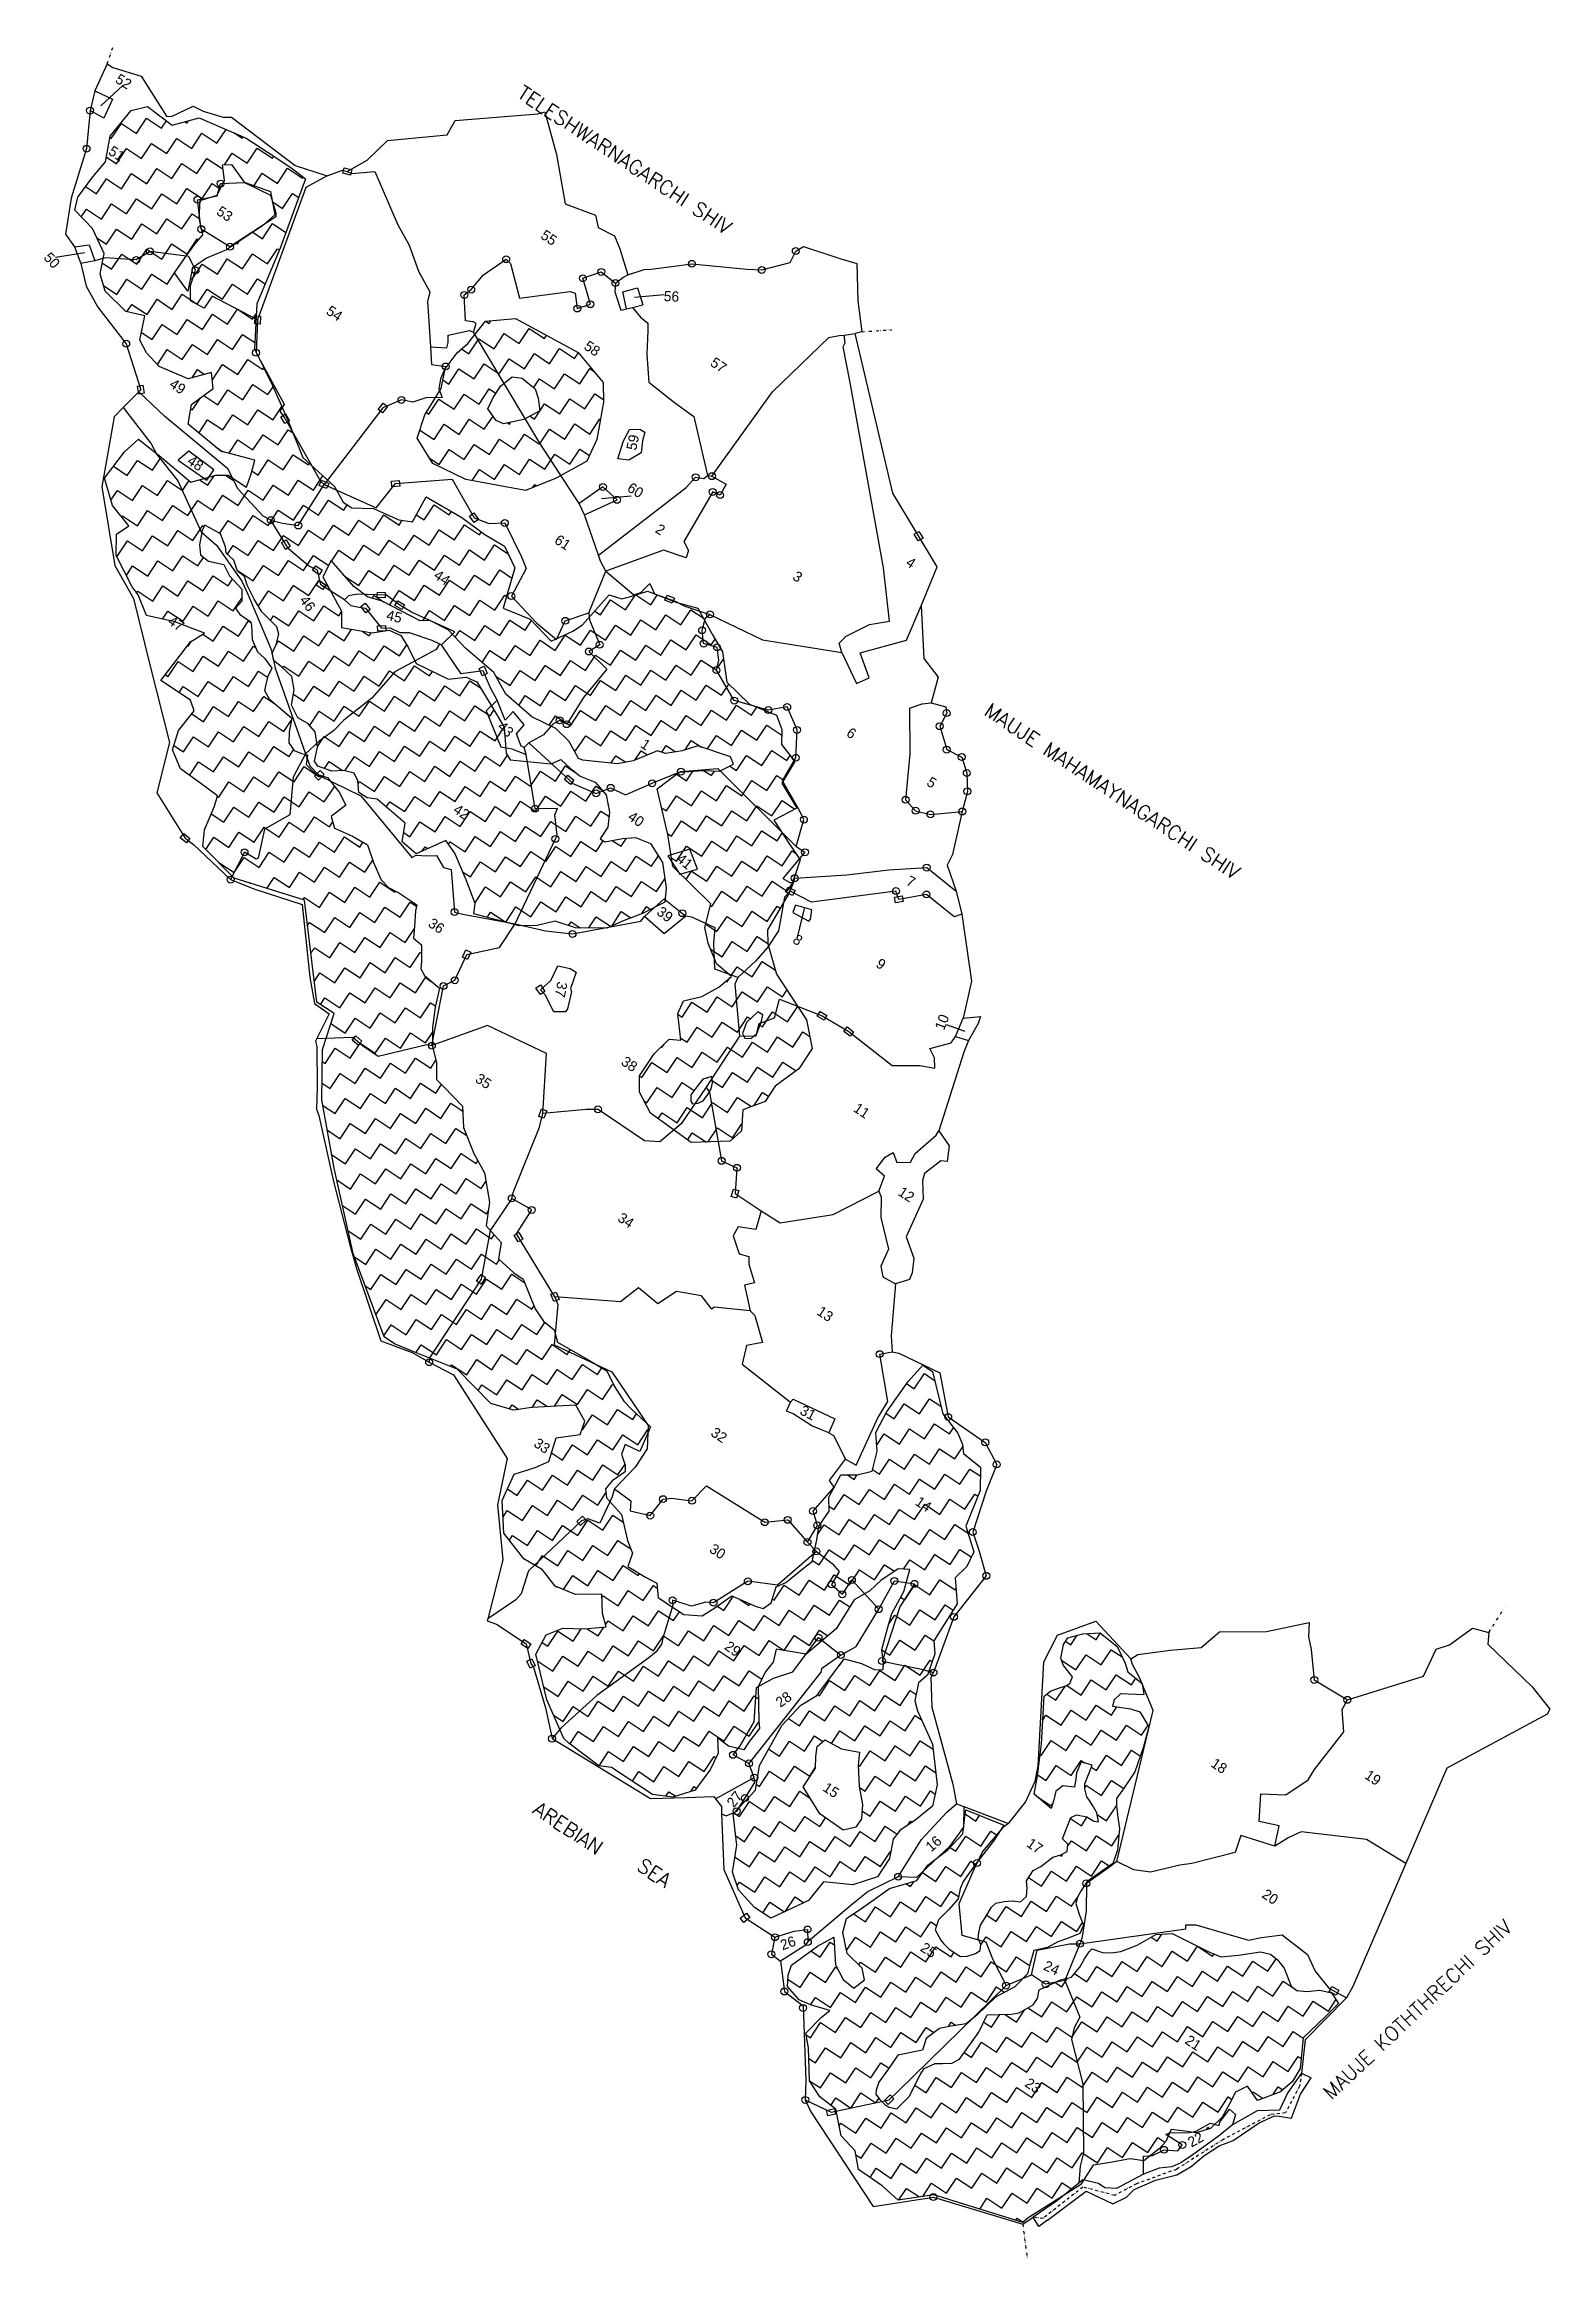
# Model space of a CAD drawing. Header units: metres. Extents: x 299922 to 302574, y 1953268 to 1957171.
import ezdxf

# ---------------------------------------------------------------- set-up
doc = ezdxf.new("R2010")
doc.units = ezdxf.units.M
doc.linetypes.add('DASHDOT', pattern=[1, 0.5, -0.25, 0, -0.25])
doc.linetypes.add('DIVIDE', pattern=[1.25, 0.5, -0.25, 0, -0.25, 0, -0.25])
for name, color, linetype in [('OFF', 1, 'Continuous'), ('POLY_HATCH', 12, 'Continuous'), ('POLY_PARCEL', 6, 'Continuous'), ('POLY_WATER', 4, 'Continuous'), ('TEXT_MAPOUT', 7, 'Continuous'), ('TEXT_PARCEL', 7, 'Continuous'), ('V_BOUND_LINE', 7, 'Continuous'), ('V_BOUND_STREAM_LINE', 7, 'DASHDOT'), ('V_DIVIDE_LINE', 7, 'DIVIDE')]:
    doc.layers.add(name, color=color, linetype=linetype)
doc.styles.get("Standard").update_dxf_attribs({"font": 'simplex.shx'})
doc.styles.add('TEXT_MAP', font='')
doc.styles.get('TEXT_MAP').set_extended_font_data('Kruti Dev 050')
doc.dimstyles.get("Standard").update_dxf_attribs({"dimtxt": 0.18, "dimasz": 0.18, "dimexe": 0.18, "dimexo": 0.0625, "dimgap": 0.09, "dimtad": 0, "dimtih": 1, "dimtoh": 1, "dimdec": 4, "dimzin": 0, "dimdsep": 46, "dimtxsty": 'Standard', "dimcen": 0.09, "dimadec": 0, "dimazin": 0, "dimtfac": 1, "dimtdec": 4, "dimtofl": 0, "dimtmove": 0, "dimatfit": 3, "dimfxl": 1, "dimtolj": 1, "dimtzin": 0, "dimarcsym": 0})

msp = doc.modelspace()

# ---------------------------------------------------------------- texts
at = {"layer": 'TEXT_MAPOUT'}
for s, p in [('TELESHWARNAGARCHI SHIV', (300752.7, 1957079)), ('MAUJE MAHAMAYNAGARCHI SHIV', (301575.5, 1955990.7))]:
    msp.add_text(s, height=25.157, rotation=326.4627, dxfattribs=at).set_placement(p)
at = {"layer": 'TEXT_MAPOUT', "ltscale": 10}
for s, height, rotation, p in [('AREBIAN', 25.16, 326.4627, (300780.5, 1954055.3)), ('SEA', 25.16, 326.4627, (300963.8, 1953955.5)), ('MAUJE KOTHTHRECHI SHIV', 25.157, 43.4041, (302189.3, 1953548))]:
    msp.add_text(s, height=height, rotation=rotation, dxfattribs=at).set_placement(p)
at = {"layer": 'TEXT_PARCEL', "ltscale": 10, "style": 'TEXT_MAP'}
for s, height, rotation, p in [('52', 18.11, 328.7983, (300045.3, 1957104.6)), ('51', 18.11, 326.4627, (300033, 1956978.2)), ('53', 18.11, 326.4627, (300223.4, 1956872.3)), ('55', 18.11, 326.4627, (300794.7, 1956830.2)), ('50', 18.11, 312.4362, (299919.4, 1956794.1)), ('54', 18.11, 326.4627, (300416.8, 1956696.8)), ('56', 18.11, 357.0952, (301012.9, 1956718.5)), ('58', 18.11, 326.4627, (300870.9, 1956635)), ('57', 18.11, 326.4627, (301093.6, 1956605.8)), ('49', 18.11, 326.4627, (300140.5, 1956568.1)), ('59', 18.11, 78.2784, (300964.6, 1956454.5)), ('48', 18.11, 326.4627, (300171.9, 1956432.9)), ('60', 18.11, 328.4028, (300947.2, 1956384.7)), ('2', 18.1, 326.4627, (300996.6, 1956312.3)), ('61', 18.11, 326.4627, (300818.9, 1956293.3)), ('44', 18.11, 326.4627, (300606.4, 1956231.3)), ('3', 18.1, 326.4627, (301238.5, 1956229.2)), ('4', 18.1, 326.4627, (301438.1, 1956253.8)), ('46', 18.11, 307.0357, (300370.3, 1956191.1)), ('47', 18.11, 326.4627, (300137.8, 1956150.4)), ('45', 18.11, 346.6741, (300523.3, 1956157.2)), ('43', 18.11, 317.2812, (300718.7, 1955966.7)), ('6', 18.1, 326.4627, (301333.3, 1955953.4)), ('1', 18.1, 326.4627, (300970.7, 1955933.4)), ('5', 18.1, 326.4627, (301474.8, 1955866.6)), ('42', 18.11, 326.4627, (300640.6, 1955818.5)), ('40', 18.11, 326.4627, (300948.3, 1955805.9)), ('41', 18.11, 320.7562, (301034, 1955732.7)), ('7', 18.1, 334.0519, (301438.9, 1955690.8)), ('39', 18.11, 322.6514, (300999.1, 1955639)), ('36', 18.11, 326.4627, (300596.4, 1955617.8)), ('8', 18.1, 324.6164, (301238.7, 1955589.5)), ('9', 18.1, 326.4627, (301385.3, 1955546.7)), ('37', 18.11, 259.0351, (300826, 1955520.5)), ('10', 18.11, 69.1659, (301506.9, 1955432.2)), ('38', 18.11, 326.4627, (300936.5, 1955374.2)), ('35', 18.11, 326.4627, (300679.4, 1955344.1)), ('11', 18.11, 326.4627, (301345.7, 1955292)), ('12', 18.11, 326.4627, (301424.5, 1955144.4)), ('34', 18.11, 326.4627, (300930.3, 1955098.8)), ('13', 18.11, 326.4627, (301281.4, 1954933.9)), ('31', 18.11, 332.2849, (301251.3, 1954758.1)), ('33', 18.11, 326.4627, (300782.5, 1954701.6)), ('32', 18.11, 326.4627, (301094.5, 1954720.5)), ('14', 18.11, 326.4627, (301454.6, 1954598.7)), ('30', 18.11, 326.4627, (301091.9, 1954515.6)), ('29', 18.11, 324.7792, (301118.6, 1954344.4)), ('28', 18.11, 35.5945, (301218.6, 1954239.7)), ('18', 18.11, 326.4627, (301975.6, 1954137.6)), ('19', 18.11, 326.4627, (302246.5, 1954116.8)), ('27', 18.11, 51.8855, (301136.7, 1954062.8)), ('15', 18.11, 326.4627, (301291.9, 1954095)), ('16', 18.11, 41.1971, (301484.3, 1953984.9)), ('17', 18.11, 326.4627, (301650.9, 1953996.6)), ('20', 18.11, 326.4627, (302065.5, 1953907)), ('26', 18.11, 19.5729, (301222.3, 1953812.5)), ('25', 18.11, 326.4627, (301463.6, 1953813)), ('24', 18.11, 335.2027, (301680.5, 1953779.2)), ('21', 18.11, 326.4627, (301929.9, 1953649.7)), ('23', 18.11, 326.4627, (301647.6, 1953574.2)), ('22', 18.11, 28.8929, (301942.8, 1953464.9))]:
    msp.add_text(s, height=height, rotation=rotation, dxfattribs=at).set_placement(p)

# ---------------------------------------------------------------- linework, layer by layer
for points in [[(300461, 1956940.3), (300447.5, 1956943.9), (300450, 1956953.3), (300463.6, 1956949.6)], [(300302.7, 1956692.1), (300302.1, 1956678.1), (300292.4, 1956678.5), (300293.1, 1956692.5)], [(300095.5, 1956570.1), (300097.9, 1956556.3), (300088.3, 1956554.6), (300086, 1956568.5)], [(300346.8, 1956519.6), (300353.8, 1956507.4), (300345.3, 1956502.6), (300338.4, 1956514.8)], [(300526.2, 1956532.9), (300517.7, 1956521.8), (300510, 1956527.7), (300518.5, 1956538.8)], [(300410.2, 1956402.7), (300422.9, 1956396.9), (300419, 1956388.1), (300406.2, 1956393.8)], [(300533.3, 1956401.1), (300547.2, 1956402.2), (300548, 1956392.5), (300534, 1956391.4)], [(300678.8, 1956345.2), (300687, 1956333.8), (300679.2, 1956328.1), (300671, 1956339.5)], [(301462.8, 1956312.8), (301470, 1956300.8), (301461.7, 1956295.8), (301454.5, 1956307.8)], [(300348, 1956297.9), (300355.2, 1956285.9), (300346.9, 1956280.9), (300339.7, 1956292.9)], [(300399.9, 1956252.2), (300411.5, 1956244.4), (300406.2, 1956236.4), (300394.5, 1956244.1)], [(300405.8, 1956226.3), (300417.6, 1956218.8), (300412.5, 1956210.6), (300400.6, 1956218.1)], [(300522.1, 1956195.5), (300508.1, 1956196), (300508.5, 1956205.7), (300522.5, 1956205.1)], [(301019.1, 1956200.6), (301032, 1956195.1), (301028.2, 1956186.2), (301015.3, 1956191.7)], [(300487, 1956186.1), (300495.8, 1956175.2), (300488.2, 1956169.2), (300479.5, 1956180.1)], [(300544.6, 1956190.3), (300556.6, 1956183.1), (300551.7, 1956174.8), (300539.6, 1956182)], [(300508.8, 1956146.6), (300522.8, 1956147), (300523.2, 1956137.4), (300509.2, 1956136.9)], [(300696.9, 1956075.2), (300702.3, 1956062.2), (300693.3, 1956058.5), (300688, 1956071.4)], [(300414.7, 1955884.5), (300404.9, 1955874.4), (300397.9, 1955881.2), (300407.7, 1955891.2)], [(300844, 1955883), (300855, 1955874.3), (300849, 1955866.7), (300838, 1955875.4)], [(300167.3, 1955780.3), (300178.2, 1955771.5), (300172.1, 1955764), (300161.2, 1955772.8)], [(301232, 1955686), (301244.5, 1955679.7), (301240.1, 1955671.1), (301227.6, 1955677.4)], [(301419.7, 1955668), (301433.4, 1955670.4), (301435.1, 1955660.9), (301421.3, 1955658.4)], [(300673.2, 1955571.3), (300667.3, 1955558.6), (300658.5, 1955562.7), (300664.4, 1955575.4)], [(300795.8, 1955513.6), (300803.7, 1955502), (300795.7, 1955496.6), (300787.8, 1955508.2)], [(301288.5, 1955466.8), (301300.5, 1955459.7), (301295.6, 1955451.3), (301283.5, 1955458.4)], [(300470.4, 1955423.8), (300481.1, 1955414.6), (300474.7, 1955407.3), (300464.1, 1955416.4)], [(301336.6, 1955439.5), (301347.6, 1955430.9), (301341.7, 1955423.2), (301330.6, 1955431.8)], [(300806.9, 1955291.7), (300801.9, 1955278.6), (300792.9, 1955282), (300797.8, 1955295.1)], [(301145.4, 1955151.2), (301141.2, 1955137.8), (301132, 1955140.7), (301136.1, 1955154)], [(300757.8, 1955077.7), (300765.1, 1955065.8), (300756.8, 1955060.7), (300749.5, 1955072.7)], [(300699.3, 1954998.1), (300691.6, 1954986.4), (300683.5, 1954991.7), (300691.2, 1955003.4)], [(300823.3, 1954972.3), (300828.6, 1954959.3), (300819.6, 1954955.7), (300814.3, 1954968.7)], [(300876.6, 1954570.5), (300866.4, 1954560.9), (300859.8, 1954568), (300870, 1954577.5)], [(300773.6, 1954344.5), (300762, 1954352.3), (300767.4, 1954360.3), (300779, 1954352.5)], [(300780.7, 1954326.4), (300786.5, 1954313.7), (300777.7, 1954309.7), (300771.9, 1954322.4)], [(301147.9, 1953869.1), (301158.7, 1953878), (301164.9, 1953870.6), (301154.1, 1953861.6)], [(302190.2, 1953748.9), (302202.5, 1953742.2), (302197.9, 1953733.7), (302185.6, 1953740.4)], [(301401.9, 1953548.1), (301412, 1953557.8), (301418.7, 1953550.9), (301408.7, 1953541.1)], [(301300.1, 1953530.7), (301313.8, 1953533.7), (301315.8, 1953524.2), (301302.2, 1953521.3)]]:
    msp.add_lwpolyline(points, close=True)
for centre in [(300002.3, 1957054.1), (299996.1, 1956987.1), (300191.6, 1956897.1), (300232.3, 1956925.5), (300198.3, 1956845.2), (300248.9, 1956814.2), (300083.6, 1956791), (300108.1, 1956806), (300188.1, 1956772.7), (300735.5, 1956792.3), (301062.7, 1956784.2), (301185.9, 1956773.3), (301245.8, 1956806.7), (300673.9, 1956738.7), (300870.6, 1956758.8), (300903.1, 1956769.9), (300928.1, 1956750.2), (300661.6, 1956729.3), (300860.8, 1956705.4), (300883.8, 1956713), (300066, 1956643.3), (300294.8, 1956627.6), (300628.9, 1956603.3), (300551, 1956544.4), (300905.9, 1956391.1), (301069.2, 1956408), (301098, 1956410), (301099.4, 1956382.2), (300930.8, 1956368.3), (301112.5, 1956376.8), (300320.8, 1956332.5), (300369.3, 1956323.1), (300733.1, 1956327.5), (300744.6, 1956198.8), (300839.6, 1956155.2), (301094.6, 1956166.4), (300900.4, 1956113), (301080.8, 1956138.5), (301083.4, 1956115), (300881.2, 1956101.1), (301107.2, 1956108.4), (301106, 1956068.4), (301137.4, 1956014.5), (301197.4, 1955997.9), (301230.6, 1956003.4), (301511.7, 1955992.7), (300829.7, 1955979.8), (300842.1, 1955973), (301248.1, 1955962.9), (301499.3, 1955969.5), (301245.8, 1955913.8), (301511.7, 1955928.3), (301538.2, 1955915.2), (301043.5, 1955889.4), (301547.1, 1955886.9), (300894.1, 1955851.1), (300919.6, 1955860.9), (300992.7, 1955868.9), (301439.3, 1955839.8), (301548.2, 1955854.7), (300786.3, 1955824.1), (301260, 1955804.9), (301456.9, 1955820.6), (301483.1, 1955814.1), (301539.2, 1955819.2), (300822.2, 1955771), (300274.5, 1955747.4), (301262, 1955747.4), (301476.5, 1955720.4), (300249.9, 1955699.2), (301243.9, 1955701.7), (300644.5, 1955642.1), (300644.5, 1955642.1), (301422.3, 1955679), (301476, 1955673), (300852.4, 1955603.4), (301045.8, 1955640), (300625.1, 1955511.8), (300645, 1955521.8), (300604.6, 1955406.6), (300897.3, 1955294.3), (301115.1, 1955203.7), (301142.1, 1955191.4), (300745.4, 1955137.5), (300780.5, 1955117.2), (301393.6, 1954863.1), (300599.8, 1954848.9), (301514.3, 1954752.5), (301579.7, 1954707.7), (301599.9, 1954668.8), (301011.9, 1954607.6), (301062.8, 1954604.8), (301276.3, 1954586.7), (300989.3, 1954578.7), (301191.1, 1954567), (301231.6, 1954571.1), (301283.9, 1954561.4), (301557.7, 1954549.6), (301266.4, 1954531.9), (301282, 1954515.6), (301581.4, 1954472.5), (301161.3, 1954462.9), (301308.9, 1954457.3), (301327.8, 1954440), (301344.6, 1954465.3), (301419.6, 1954463.5), (301454.9, 1954458.4), (301028.6, 1954429.5), (301100.8, 1954425.1), (301392, 1954413.7), (301524.5, 1954400.2), (301285.8, 1954363.7), (301325.2, 1954333), (301397.8, 1954322.3), (301488.5, 1954302.1), (302159.3, 1954289), (302217.7, 1954254), (300816.3, 1954185.6), (301135.2, 1954157.1), (301163.3, 1954142.1), (301156.3, 1954080.9), (301172.7, 1954117.1), (301141.7, 1954057.7), (301565.1, 1953966.4), (301426.1, 1953942.4), (301757.8, 1953930.6), (301266.5, 1953849.4), (301202.8, 1953805.7), (301209, 1953835.8), (301267, 1953827.4), (301746.4, 1953824.2), (301225.7, 1953740.1), (301616.2, 1953750.5), (301685.9, 1953752.8), (301258.6, 1953711.1), (301262.5, 1953549), (301894.6, 1953461.2), (301926.7, 1953469.8), (301488.3, 1953378)]:
    msp.add_circle(centre, 6.08)
at = {"layer": 'OFF'}
for p, q in [((302137.1, 1953596.1), (302153.7, 1953587.8)), ((301674.3, 1953325.9), (301664, 1953342.6)), ((301689.5, 1953337), (301674.3, 1953325.9))]:
    msp.add_line(p, q, dxfattribs=at)
at = {"layer": 'POLY_HATCH'}
for p, q in [((300037.6, 1957009), (300074.8, 1957054.3)), ((300074.8, 1957054.3), (300103.8, 1957061.6)), ((300103.8, 1957061.6), (300146.9, 1957028.3)), ((300146.9, 1957028.3), (300194.5, 1957041.5)), ((300194.5, 1957041.5), (300277.5, 1957005.8)), ((300029.3, 1956963.8), (300037.6, 1957009)), ((300277.5, 1957005.8), (300314.4, 1956981.4)), ((300314.4, 1956981.4), (300356.3, 1956953.6)), ((299981, 1956901.8), (300007.1, 1956937.6)), ((300007.1, 1956937.6), (300029.3, 1956963.8)), ((300235.6, 1956958.3), (300251.6, 1956958.9)), ((300239, 1956931.4), (300235.6, 1956958.3)), ((300251.6, 1956958.9), (300274, 1956928.3)), ((300356.3, 1956953.6), (300382, 1956934.1)), ((299975.5, 1956878.9), (299981, 1956901.8)), ((300194.6, 1956864.4), (300196.3, 1956895.7)), ((300196.3, 1956895.7), (300226.1, 1956905.1)), ((300226.1, 1956905.1), (300239, 1956931.4)), ((300274, 1956928.3), (300320, 1956911.3)), ((300320, 1956911.3), (300327.7, 1956870.4)), ((300382, 1956934.1), (300337.2, 1956811.9)), ((300006.8, 1956846.1), (299975.5, 1956878.9)), ((300201.2, 1956835.3), (300194.6, 1956864.4)), ((300327.7, 1956870.4), (300305.9, 1956851.1)), ((300027, 1956802.6), (300006.8, 1956846.1)), ((300171.2, 1956796.9), (300186.9, 1956818.9)), ((300186.9, 1956818.9), (300201.2, 1956835.3)), ((300305.9, 1956851.1), (300243, 1956808.7)), ((300019.9, 1956766.3), (300027, 1956802.6)), ((300151.3, 1956768.5), (300171.2, 1956796.9)), ((300207.5, 1956794.1), (300182.7, 1956776.9)), ((300243, 1956808.7), (300207.5, 1956794.1)), ((300337.2, 1956811.9), (300296.2, 1956713.6)), ((300028.9, 1956736.2), (300019.9, 1956766.3)), ((300164.6, 1956749.6), (300151.3, 1956768.5)), ((300174.7, 1956736.2), (300164.6, 1956749.6)), ((300182.7, 1956776.9), (300174.7, 1956736.2)), ((300065.3, 1956700), (300028.9, 1956736.2)), ((300098.8, 1956692.3), (300065.3, 1956700)), ((300296.2, 1956713.6), (300292, 1956634.4)), ((300090, 1956649.9), (300098.8, 1956692.3)), ((300667.9, 1956643.7), (300699.3, 1956683.2)), ((300699.3, 1956683.2), (300752.2, 1956687.6)), ((300752.2, 1956687.6), (300835.6, 1956642.8)), ((300101.8, 1956627.6), (300090, 1956649.9)), ((300124.2, 1956603.1), (300101.8, 1956627.6)), ((300292, 1956634.4), (300324, 1956569.8)), ((300627.9, 1956599.2), (300649.1, 1956627.2)), ((300649.1, 1956627.2), (300667.9, 1956643.7)), ((300835.6, 1956642.8), (300862.3, 1956627.7)), ((300862.3, 1956627.7), (300906.2, 1956575)), ((300175, 1956581.5), (300124.2, 1956603.1)), ((300216.2, 1956592.7), (300175, 1956581.5)), ((300219.1, 1956564.3), (300216.2, 1956592.7)), ((300620.7, 1956564.6), (300627.9, 1956599.2)), ((300726.1, 1956569.4), (300745.9, 1956584.9)), ((300745.9, 1956584.9), (300763.6, 1956582.8)), ((300181.3, 1956536.3), (300219.1, 1956564.3)), ((300324, 1956569.8), (300351, 1956508.5)), ((300592.3, 1956517.8), (300620.7, 1956564.6)), ((300703.2, 1956528.7), (300712.3, 1956548.6)), ((300712.3, 1956548.6), (300726.1, 1956569.4)), ((300763.6, 1956582.8), (300786.3, 1956563.6)), ((300786.3, 1956563.6), (300792.1, 1956547.5)), ((300792.1, 1956547.5), (300795, 1956525.1)), ((300906.2, 1956575), (300906.9, 1956540.4)), ((300175.2, 1956501.7), (300181.3, 1956536.3)), ((300351, 1956508.5), (300377.4, 1956442.8)), ((300578.5, 1956477), (300592.3, 1956517.8)), ((300718.1, 1956507.9), (300703.2, 1956528.7)), ((300730.7, 1956502.3), (300718.1, 1956507.9)), ((300766.9, 1956509.6), (300730.7, 1956502.3)), ((300795, 1956525.1), (300766.9, 1956509.6)), ((300906.9, 1956540.4), (300895, 1956474.7)), ((300063.2, 1956453), (300087.7, 1956475.3)), ((300087.7, 1956475.3), (300124.1, 1956446.4)), ((300232.8, 1956453.9), (300175.2, 1956501.7)), ((300606.5, 1956432.2), (300578.5, 1956477)), ((300895, 1956474.7), (300877.5, 1956436.4)), ((300027.7, 1956406.6), (300063.2, 1956453)), ((300124.1, 1956446.4), (300180, 1956399.7)), ((300292.6, 1956438.4), (300232.8, 1956453.9)), ((300286, 1956413.9), (300292.6, 1956438.4)), ((300377.4, 1956442.8), (300432.8, 1956391.6)), ((300664.3, 1956404.4), (300606.5, 1956432.2)), ((300877.5, 1956436.4), (300823.5, 1956406.6)), ((300041.8, 1956358.6), (300027.7, 1956406.6)), ((300180, 1956399.7), (300224, 1956411.5)), ((300224, 1956411.5), (300245.8, 1956411.6)), ((300245.8, 1956411.6), (300277.7, 1956390.4)), ((300277.7, 1956390.4), (300286, 1956413.9)), ((300432.8, 1956391.6), (300448.5, 1956364.3)), ((300769.5, 1956384.6), (300664.3, 1956404.4)), ((300823.5, 1956406.6), (300769.5, 1956384.6)), ((300070.9, 1956322.5), (300041.8, 1956358.6)), ((300448.5, 1956364.3), (300463.6, 1956354.3)), ((300463.6, 1956354.3), (300501.5, 1956353.3)), ((300501.5, 1956353.3), (300546.2, 1956333.3)), ((300570.2, 1956329.4), (300594.6, 1956373.5)), ((300594.6, 1956373.5), (300657.2, 1956336.9)), ((300049.2, 1956307.9), (300070.9, 1956322.5)), ((300199.8, 1956314.4), (300195, 1956289)), ((300204.3, 1956323.5), (300199.8, 1956314.4)), ((300213.4, 1956319), (300204.3, 1956323.5)), ((300231.9, 1956308.2), (300213.4, 1956319)), ((300546.2, 1956333.3), (300570.2, 1956329.4)), ((300657.2, 1956336.9), (300698, 1956307.4)), ((300048.2, 1956270), (300049.2, 1956307.9)), ((300195, 1956289), (300196.8, 1956271.2)), ((300196.8, 1956271.2), (300210.8, 1956260.4)), ((300241, 1956285.6), (300231.9, 1956308.2)), ((300242.4, 1956274.1), (300241, 1956285.6)), ((300255.7, 1956262.3), (300242.4, 1956274.1)), ((300698, 1956307.4), (300732.7, 1956286.9)), ((300732.7, 1956286.9), (300750.6, 1956248.4)), ((300076.8, 1956214.8), (300048.2, 1956270)), ((300210.8, 1956260.4), (300238.3, 1956254.2)), ((300238.3, 1956254.2), (300247.8, 1956234.4)), ((300247.8, 1956234.4), (300269.8, 1956210.8)), ((300262.4, 1956242.8), (300255.7, 1956262.3)), ((300274.3, 1956233.4), (300262.4, 1956242.8)), ((300279.2, 1956218.1), (300274.3, 1956233.4)), ((300427.1, 1956261.4), (300412.7, 1956232.4)), ((300412.7, 1956232.4), (300445.3, 1956172.2)), ((300466.9, 1956215.8), (300427.1, 1956261.4)), ((300750.6, 1956248.4), (300730.2, 1956177.5)), ((300086.9, 1956200.9), (300076.8, 1956214.8)), ((300101.5, 1956164.7), (300086.9, 1956200.9)), ((300269.8, 1956210.8), (300269.5, 1956189.9)), ((300291.4, 1956193.4), (300279.2, 1956218.1)), ((300305.1, 1956170.8), (300291.4, 1956193.4)), ((300490.9, 1956197.4), (300466.9, 1956215.8)), ((300517.2, 1956189.7), (300490.9, 1956197.4)), ((300869.8, 1956147.8), (300917, 1956200.8)), ((300917, 1956200.8), (300939.3, 1956193.7)), ((300939.3, 1956193.7), (300957.1, 1956198.8)), ((300957.1, 1956198.8), (300984.4, 1956207.2)), ((300984.4, 1956207.2), (301036.4, 1956187.3)), ((300151.7, 1956153.1), (300101.5, 1956164.7)), ((300269.5, 1956189.9), (300258.4, 1956177.6)), ((300258.4, 1956177.6), (300266.1, 1956166.5)), ((300266.1, 1956166.5), (300284.9, 1956154)), ((300284.9, 1956154), (300287, 1956148.1)), ((300331.3, 1956144.4), (300305.1, 1956170.8)), ((300445.3, 1956172.2), (300445.4, 1956143.2)), ((300583.7, 1956155.3), (300517.2, 1956189.7)), ((300601, 1956155.9), (300583.7, 1956155.3)), ((300633.4, 1956139.2), (300601, 1956155.9)), ((300730.2, 1956177.5), (300777.7, 1956158.1)), ((300777.7, 1956158.1), (300814.6, 1956119.2)), ((301036.4, 1956187.3), (301073.2, 1956177.3)), ((301073.2, 1956177.3), (301098.5, 1956131.6)), ((300127.3, 1956050.1), (300179.2, 1956118)), ((300203.7, 1956133.1), (300151.7, 1956153.1)), ((300179.2, 1956118), (300203.7, 1956133.1)), ((300287, 1956148.1), (300287.8, 1956122)), ((300287.8, 1956122), (300297.6, 1956100.4)), ((300330.4, 1956113.4), (300334.8, 1956131.5)), ((300334.8, 1956131.5), (300331.3, 1956144.4)), ((300445.4, 1956143.2), (300499.5, 1956133.9)), ((300499.5, 1956133.9), (300529.1, 1956138.4)), ((300529.1, 1956138.4), (300549.7, 1956129.5)), ((300549.7, 1956129.5), (300562.6, 1956108.9)), ((300664.7, 1956106.4), (300633.4, 1956139.2)), ((300814.6, 1956119.2), (300853.1, 1956137.1)), ((300853.1, 1956137.1), (300869.8, 1956147.8)), ((301098.5, 1956131.6), (301116.4, 1956100.4)), ((300297.6, 1956100.4), (300309.9, 1956089.3)), ((300309.9, 1956089.3), (300322.5, 1956071.9)), ((300323.4, 1956098.4), (300330.4, 1956113.4)), ((300326.3, 1956084.4), (300323.4, 1956098.4)), ((300339.2, 1956074.4), (300326.3, 1956084.4)), ((300562.6, 1956108.9), (300577.2, 1956080)), ((300577.2, 1956080), (300633.6, 1956052.2)), ((300713.9, 1956064.1), (300664.7, 1956106.4)), ((301116.4, 1956100.4), (301124.4, 1956046.9)), ((300179.3, 1956015.6), (300127.3, 1956050.1)), ((300314.8, 1956055.8), (300309.7, 1956032.1)), ((300322.5, 1956071.9), (300314.8, 1956055.8)), ((300358, 1956057.3), (300339.2, 1956074.4)), ((300361.9, 1956033.7), (300358, 1956057.3)), ((300633.6, 1956052.2), (300664.9, 1956055.6)), ((300664.9, 1956055.6), (300683.9, 1956047.9)), ((300683.9, 1956047.9), (300710.2, 1956003.9)), ((300734.7, 1956026.2), (300713.9, 1956064.1)), ((301124.4, 1956046.9), (301164.1, 1956008.5)), ((300186, 1955996.7), (300179.3, 1956015.6)), ((300309.7, 1956032.1), (300318.1, 1956017.5)), ((300318.1, 1956017.5), (300334.5, 1956003.6)), ((300334.5, 1956003.6), (300357.6, 1955983.8)), ((300357.5, 1956006.5), (300361.9, 1956033.7)), ((300368.4, 1955984.2), (300357.5, 1956006.5)), ((300710.2, 1956003.9), (300732.1, 1955967.7)), ((300780.6, 1955986.2), (300734.7, 1956026.2)), ((301164.1, 1956008.5), (301211.6, 1955989.1)), ((300147.8, 1955928), (300158.2, 1955962)), ((300158.2, 1955962), (300186, 1955996.7)), ((300353.4, 1955959.4), (300352.8, 1955940.3)), ((300357.6, 1955983.8), (300353.4, 1955959.4)), ((300385.8, 1955974.2), (300368.4, 1955984.2)), ((300398.7, 1955959.6), (300385.8, 1955974.2)), ((300403.3, 1955932.4), (300398.7, 1955959.6)), ((300732.1, 1955967.7), (300735.6, 1955921.9)), ((300823.1, 1955965.2), (300780.6, 1955986.2)), ((300846.6, 1955942.4), (300823.1, 1955965.2)), ((301211.6, 1955989.1), (301221.1, 1955963.5)), ((301221.1, 1955963.5), (301220.7, 1955937.3)), ((300161.8, 1955894.5), (300147.8, 1955928)), ((300352.8, 1955940.3), (300361.9, 1955926.7)), ((300361.9, 1955926.7), (300374.8, 1955921.2)), ((300374.8, 1955921.2), (300385.3, 1955918.8)), ((300397.5, 1955907.6), (300403.3, 1955932.4)), ((300735.6, 1955921.9), (300742.3, 1955910.2)), ((300862.8, 1955912.3), (300846.6, 1955942.4)), ((301002.3, 1955926), (300959.3, 1955908.6)), ((301016.2, 1955921.6), (301002.3, 1955926)), ((301045.8, 1955926.1), (301016.2, 1955921.6)), ((301073.1, 1955934.6), (301045.8, 1955926.1)), ((301130.6, 1955915.7), (301073.1, 1955934.6)), ((301220.7, 1955937.3), (301244.2, 1955907.2)), ((300197.6, 1955868.4), (300161.8, 1955894.5)), ((300385.3, 1955918.8), (300383.2, 1955902)), ((300383.2, 1955902), (300399.3, 1955885.3)), ((300403.8, 1955898.9), (300397.5, 1955907.6)), ((300399.3, 1955885.3), (300420.6, 1955878.8)), ((300428.2, 1955890.3), (300403.8, 1955898.9)), ((300448.8, 1955891.7), (300428.2, 1955890.3)), ((300467.9, 1955886.6), (300448.8, 1955891.7)), ((300474.2, 1955873.3), (300467.9, 1955886.6)), ((300742.3, 1955910.2), (300814.8, 1955903.2)), ((300814.8, 1955903.2), (300832.1, 1955911)), ((300832.1, 1955911), (300848.3, 1955895.4)), ((300848.3, 1955895.4), (300865.7, 1955881.5)), ((300870.6, 1955909.5), (300862.8, 1955912.3)), ((300865.7, 1955881.5), (300892.5, 1955871)), ((300931.5, 1955903), (300870.6, 1955909.5)), ((300959.3, 1955908.6), (300931.5, 1955903)), ((301001.3, 1955859.1), (301040.3, 1955888.7)), ((301040.3, 1955888.7), (301083.3, 1955891.6)), ((301083.3, 1955891.6), (301111.2, 1955890)), ((301111.2, 1955890), (301136.2, 1955902.4)), ((301136.2, 1955902.4), (301130.6, 1955915.7)), ((301244.2, 1955907.2), (301221.4, 1955869.2)), ((300226.7, 1955846.7), (300197.6, 1955868.4)), ((300221.7, 1955828.3), (300226.7, 1955846.7)), ((300420.6, 1955878.8), (300441.2, 1955853.1)), ((300441.2, 1955853.1), (300452.8, 1955830.1)), ((300475.8, 1955852.9), (300474.2, 1955873.3)), ((300490.3, 1955843.3), (300475.8, 1955852.9)), ((300508.2, 1955841.1), (300490.3, 1955843.3)), ((300892.5, 1955871), (300911.5, 1955848.7)), ((300911.5, 1955848.7), (300917.7, 1955818.1)), ((301020.5, 1955778.8), (301001.3, 1955859.1)), ((301221.4, 1955869.2), (301247.8, 1955825.2)), ((300204, 1955787), (300221.7, 1955828.3)), ((300452.8, 1955830.1), (300427.4, 1955810.2)), ((300427.4, 1955810.2), (300433, 1955789.6)), ((300557.4, 1955798.8), (300508.2, 1955841.1)), ((300917.7, 1955818.1), (300914.5, 1955791.3)), ((301247.8, 1955825.2), (301207.1, 1955803.9)), ((301207.1, 1955803.9), (301234.6, 1955761.6)), ((300201.3, 1955757.4), (300204, 1955787)), ((300433, 1955789.6), (300464.9, 1955775.7)), ((300464.9, 1955775.7), (300491.1, 1955760.7)), ((300552.5, 1955765.9), (300557.4, 1955798.8)), ((300577.1, 1955744.8), (300552.5, 1955765.9)), ((300628.9, 1955768.3), (300577.1, 1955744.8)), ((300645.2, 1955745.5), (300628.9, 1955768.3)), ((300914.5, 1955791.3), (300901.2, 1955771.2)), ((300901.2, 1955771.2), (300909.5, 1955765.6)), ((300909.5, 1955765.6), (300940.2, 1955771.8)), ((300940.2, 1955771.8), (300963.1, 1955773.5)), ((300963.1, 1955773.5), (300989.9, 1955763)), ((301029.1, 1955722.5), (301020.5, 1955778.8)), ((300256.1, 1955701.8), (300201.3, 1955757.4)), ((300491.1, 1955760.7), (300501.8, 1955729.5)), ((300501.8, 1955729.5), (300515.3, 1955698.9)), ((300664.8, 1955698.7), (300645.2, 1955745.5)), ((300989.9, 1955763), (301011.2, 1955729.6)), ((301011.2, 1955729.6), (301017.5, 1955684.4)), ((301253.5, 1955734), (301233.6, 1955674.9)), ((301234.6, 1955761.6), (301253.5, 1955734)), ((300380.1, 1955663), (300256.1, 1955701.8)), ((300515.3, 1955698.9), (300528.2, 1955685.5)), ((300528.2, 1955685.5), (300546.1, 1955676.1)), ((300680.6, 1955656.9), (300664.8, 1955698.7)), ((301096.2, 1955656.3), (301029.1, 1955722.5)), ((300402, 1955483.3), (300380.1, 1955663)), ((300546.1, 1955676.1), (300577.9, 1955655)), ((300577.9, 1955655), (300575.7, 1955644.4)), ((300678.4, 1955639), (300680.6, 1955656.9)), ((301015.3, 1955659.3), (300975.7, 1955639.7)), ((301017.5, 1955684.4), (301015.3, 1955659.3)), ((301085.8, 1955615), (301096.2, 1955656.3)), ((301233.6, 1955674.9), (301195.9, 1955610.7)), ((300574.1, 1955616.5), (300572.5, 1955595.8)), ((300575.7, 1955644.4), (300574.1, 1955616.5)), ((300758.2, 1955617.5), (300678.4, 1955639)), ((300790, 1955618.1), (300758.2, 1955617.5)), ((300821.8, 1955626), (300790, 1955618.1)), ((300857.5, 1955614.3), (300821.8, 1955626)), ((300912.8, 1955613.9), (300857.5, 1955614.3)), ((300943.4, 1955627.4), (300912.8, 1955613.9)), ((300975.7, 1955639.7), (300943.4, 1955627.4)), ((301091.4, 1955587.1), (301085.8, 1955615)), ((301195.9, 1955610.7), (301196.5, 1955586.1)), ((300572.5, 1955595.8), (300586.5, 1955584.2)), ((300586.5, 1955584.2), (300586.6, 1955555.2)), ((301106, 1955550.9), (301091.4, 1955587.1)), ((301196.5, 1955586.1), (301211.7, 1955532.6)), ((300586.6, 1955555.2), (300585, 1955541.8)), ((300585, 1955541.8), (300591.7, 1955530.1)), ((300591.7, 1955530.1), (300618, 1955507.8)), ((301132.3, 1955528.7), (301106, 1955550.9)), ((301211.7, 1955532.6), (301264.4, 1955451.9)), ((300618, 1955507.8), (300610.3, 1955474.3)), ((301048.2, 1955485.5), (301080, 1955493.4)), ((301080, 1955493.4), (301110.1, 1955509.6)), ((301110.1, 1955509.6), (301132.3, 1955528.7)), ((300432.2, 1955463.3), (300402, 1955483.3)), ((300411.7, 1955399.7), (300432.2, 1955463.3)), ((300610.3, 1955474.3), (300605.9, 1955438.6)), ((301038.2, 1955463.2), (301048.2, 1955485.5)), ((301043.4, 1955416.3), (301038.2, 1955463.2)), ((301178.9, 1955466), (301159.2, 1955447.5)), ((301187.7, 1955461.1), (301178.9, 1955466)), ((301185.6, 1955449.5), (301187.7, 1955461.1)), ((301264.4, 1955451.9), (301274.6, 1955401.7)), ((300605.9, 1955438.6), (300605.5, 1955405.2)), ((300996, 1955392.3), (301022.7, 1955418)), ((301022.7, 1955418), (301043.4, 1955416.3)), ((301159.2, 1955447.5), (301152, 1955428.2)), ((301152, 1955428.2), (301155.8, 1955420.1)), ((301155.8, 1955420.1), (301167.2, 1955419)), ((301167.2, 1955419), (301177, 1955428.3)), ((301177, 1955428.3), (301185.6, 1955449.5)), ((300410.9, 1955311), (300411.7, 1955399.7)), ((300605.5, 1955405.2), (300612.8, 1955376.2)), ((300612.8, 1955376.2), (300612.9, 1955347.2)), ((300970.5, 1955353.7), (300996, 1955392.3)), ((301274.6, 1955401.7), (301251.1, 1955365.5)), ((300612.9, 1955347.2), (300625.8, 1955333.8)), ((300970.6, 1955324.7), (300970.5, 1955353.7)), ((301071.2, 1955334.3), (301060.7, 1955319.9)), ((301081.9, 1955347.6), (301071.2, 1955334.3)), ((301097.7, 1955352), (301081.9, 1955347.6)), ((301096.5, 1955330.5), (301098.8, 1955341)), ((301098.8, 1955341), (301097.7, 1955352)), ((301209.3, 1955335.3), (301191.6, 1955308.5)), ((301251.1, 1955365.5), (301209.3, 1955335.3)), ((300432.4, 1955190.6), (300410.9, 1955311)), ((300625.8, 1955333.8), (300658.8, 1955299.9)), ((300658.8, 1955299.9), (300660.6, 1955262.5)), ((300989.7, 1955287.9), (300970.6, 1955324.7)), ((301060.7, 1955319.9), (301060.8, 1955308.8)), ((301060.8, 1955308.8), (301064, 1955303.9)), ((301064, 1955303.9), (301073.2, 1955305.2)), ((301073.2, 1955305.2), (301082.4, 1955309.3)), ((301082.4, 1955309.3), (301090.7, 1955320.4)), ((301090.7, 1955320.4), (301096.5, 1955330.5)), ((301191.6, 1955308.5), (301152.6, 1955293.3)), ((300660.6, 1955262.5), (300678.5, 1955216.8)), ((301061.2, 1955235.7), (300989.7, 1955287.9)), ((301149.9, 1955256.5), (301130.4, 1955238.1)), ((301152.6, 1955293.3), (301149.9, 1955256.5)), ((300678.5, 1955216.8), (300697.1, 1955182.8)), ((301130.4, 1955238.1), (301061.2, 1955235.7)), ((300465.8, 1955040.6), (300432.4, 1955190.6)), ((300697.1, 1955182.8), (300706.1, 1955131)), ((300706.1, 1955131), (300700.1, 1955089.2)), ((300700.1, 1955089.2), (300726.4, 1955059.7)), ((300520.3, 1954893.5), (300465.8, 1955040.6)), ((300726.4, 1955059.7), (300722.1, 1955031.2)), ((300722.1, 1955031.2), (300748.9, 1955006.2)), ((300748.9, 1955006.2), (300765.7, 1954995)), ((300765.7, 1954995), (300786.5, 1954942.7)), ((300786.5, 1954942.7), (300801.1, 1954921)), ((300801.1, 1954921), (300820.1, 1954905.9)), ((300820.1, 1954905.9), (300826, 1954884.4)), ((300538.8, 1954881.3), (300520.3, 1954893.5)), ((300578.5, 1954864.7), (300538.8, 1954881.3)), ((300826, 1954884.4), (300878.5, 1954854.4)), ((300649.4, 1954836.9), (300578.5, 1954864.7)), ((300708.2, 1954776.3), (300649.4, 1954836.9)), ((300878.5, 1954854.4), (300913.1, 1954833.9)), ((300913.1, 1954833.9), (300926.1, 1954806)), ((301443.8, 1954815), (301469.9, 1954843.5)), ((301469.9, 1954843.5), (301486.7, 1954832.4)), ((301486.7, 1954832.4), (301504.7, 1954757.7)), ((300926.1, 1954806), (300942.9, 1954780.4)), ((301405.4, 1954760.8), (301443.8, 1954815)), ((300748.4, 1954764.1), (300708.2, 1954776.3)), ((300780.7, 1954769.2), (300748.4, 1954764.1)), ((300858.2, 1954773.3), (300780.7, 1954769.2)), ((300874.3, 1954744.9), (300858.2, 1954773.3)), ((300942.9, 1954780.4), (300955.7, 1954767)), ((300955.7, 1954767), (300989.9, 1954734.8)), ((301386.6, 1954725.1), (301405.4, 1954760.8)), ((301504.7, 1954757.7), (301531.2, 1954724)), ((300810.4, 1954673.9), (300823.6, 1954715.8)), ((300823.6, 1954715.8), (300866, 1954721.4)), ((300866, 1954721.4), (300874.3, 1954744.9)), ((300989.9, 1954734.8), (300971, 1954691.8)), ((301388.9, 1954692.2), (301386.6, 1954725.1)), ((301531.2, 1954724), (301539.6, 1954703.9)), ((300786.4, 1954663.2), (300810.4, 1954673.9)), ((300945.3, 1954704), (300938.7, 1954686.7)), ((300938.7, 1954686.7), (300945.4, 1954667.7)), ((300971, 1954691.8), (300945.3, 1954704)), ((301380.1, 1954657), (301388.9, 1954692.2)), ((301539.6, 1954703.9), (301541.4, 1954688.3)), ((301541.4, 1954688.3), (301571, 1954663.8)), ((300728.5, 1954605.1), (300749.6, 1954651.4)), ((300749.6, 1954651.4), (300786.4, 1954663.2)), ((300922.1, 1954639.8), (300910.4, 1954625.8)), ((300944.9, 1954656), (300922.1, 1954639.8)), ((300945.4, 1954667.7), (300944.9, 1954656)), ((301303.8, 1954611.1), (301324.9, 1954650.2)), ((301324.9, 1954650.2), (301353.9, 1954650.3)), ((301353.9, 1954650.3), (301380.1, 1954657)), ((301571, 1954663.8), (301570.6, 1954623.1)), ((300731.5, 1954547.7), (300728.5, 1954605.1)), ((300910.4, 1954625.8), (300912.1, 1954610.2)), ((300912.1, 1954610.2), (300938.5, 1954580.7)), ((301304.4, 1954586.6), (301303.8, 1954611.1)), ((301570.6, 1954623.1), (301545.6, 1954560)), ((300938.5, 1954580.7), (300949.2, 1954535)), ((301282.8, 1954535.8), (301286.6, 1954559.8)), ((301286.6, 1954559.8), (301304.4, 1954586.6)), ((301545.6, 1954560), (301559.2, 1954514.9)), ((300766.8, 1954502.6), (300731.5, 1954547.7)), ((300949.2, 1954535), (300958.2, 1954512.2)), ((301274.6, 1954497.8), (301282.8, 1954535.8)), ((301559.2, 1954514.9), (301547, 1954489.2)), ((300799.8, 1954483.1), (300766.8, 1954502.6)), ((300821.6, 1954454.2), (300799.8, 1954483.1)), ((300958.2, 1954512.2), (300949.9, 1954488.7)), ((300949.9, 1954488.7), (300981.2, 1954470.4)), ((301228.4, 1954460.9), (301259.5, 1954486.1)), ((301259.5, 1954486.1), (301274.6, 1954497.8)), ((301426.3, 1954485.1), (301395.6, 1954464.4)), ((301446.9, 1954483.5), (301426.3, 1954485.1)), ((301435.9, 1954445), (301446.9, 1954483.5)), ((301547, 1954489.2), (301526.4, 1954469.1)), ((300857.9, 1954439.8), (300821.6, 1954454.2)), ((300904.2, 1954440.4), (300857.9, 1954439.8)), ((300905.4, 1954405.9), (300904.2, 1954440.4)), ((300981.2, 1954470.4), (301000.7, 1954459.8)), ((301000.7, 1954459.8), (301003.1, 1954434.2)), ((301105.2, 1954417.1), (301133, 1954437.3)), ((301133, 1954437.3), (301176, 1954418.4)), ((301202.2, 1954425.2), (301211.1, 1954453.1)), ((301211.1, 1954453.1), (301228.4, 1954460.9)), ((301376.2, 1954446), (301348.9, 1954430.3)), ((301395.6, 1954464.4), (301376.2, 1954446)), ((301414.8, 1954405.9), (301435.9, 1954445)), ((301526.4, 1954469.1), (301529.9, 1954423.4)), ((300911.6, 1954382.4), (300905.4, 1954405.9)), ((301003.1, 1954434.2), (301021.5, 1954421.9)), ((301021.5, 1954421.9), (301048.3, 1954404.2)), ((301048.3, 1954404.2), (301080.7, 1954402)), ((301080.7, 1954402), (301105.2, 1954417.1)), ((301176, 1954418.4), (301188.3, 1954415.1)), ((301188.3, 1954415.1), (301202.2, 1954425.2)), ((301348.9, 1954430.3), (301317.2, 1954378.9)), ((301407.1, 1954379.7), (301414.8, 1954405.9)), ((301529.9, 1954423.4), (301489, 1954357.8)), ((300787.9, 1954334.2), (300805.7, 1954368.3)), ((300805.7, 1954368.3), (300835.2, 1954380)), ((300835.2, 1954380), (300873.2, 1954379)), ((300873.2, 1954379), (300911.6, 1954382.4)), ((301317.2, 1954378.9), (301263.8, 1954334.7)), ((301397.1, 1954342.9), (301407.1, 1954379.7)), ((301717.2, 1954351.3), (301725.2, 1954363.4)), ((301725.2, 1954363.4), (301751.7, 1954370.5)), ((301751.7, 1954370.5), (301781.9, 1954372.3)), ((301781.9, 1954372.3), (301812.2, 1954347.9)), ((300807.1, 1954253.9), (300787.9, 1954334.2)), ((301205.8, 1954320.1), (301191.9, 1954302.8)), ((301211.4, 1954343), (301205.8, 1954320.1)), ((301263.8, 1954334.7), (301211.4, 1954343)), ((301302.5, 1954287.4), (301330.8, 1954326.5)), ((301330.8, 1954326.5), (301361.5, 1954318.2)), ((301400.5, 1954318.9), (301397.1, 1954342.9)), ((301490.8, 1954334.9), (301478.1, 1954297.6)), ((301489, 1954357.8), (301490.8, 1954334.9)), ((301712.6, 1954326.8), (301717.2, 1954351.3)), ((301717.7, 1954314.7), (301712.6, 1954326.8)), ((301812.2, 1954347.9), (301826.1, 1954318.4)), ((301191.9, 1954302.8), (301179.7, 1954277.1)), ((301283, 1954261.7), (301302.5, 1954287.4)), ((301361.5, 1954318.2), (301385.5, 1954307.1)), ((301385.5, 1954307.1), (301400, 1954307.2)), ((301400, 1954307.2), (301400.5, 1954318.9)), ((301461.9, 1954284.1), (301455.3, 1954252.3)), ((301478.1, 1954297.6), (301461.9, 1954284.1)), ((301733.2, 1954294.3), (301717.7, 1954314.7)), ((301721.5, 1954278.8), (301728.5, 1954282.9)), ((301728.5, 1954282.9), (301733.2, 1954294.3)), ((301826.1, 1954318.4), (301830.8, 1954303.6)), ((301830.8, 1954303.6), (301856.1, 1954282.5)), ((301856.1, 1954282.5), (301859.1, 1954263.1)), ((300836.9, 1954185.9), (300807.1, 1954253.9)), ((301179.7, 1954277.1), (301180.5, 1954216.3)), ((301221.2, 1954208.6), (301254.6, 1954244.4)), ((301254.6, 1954244.4), (301283, 1954261.7)), ((301455.3, 1954252.3), (301460.4, 1954234.5)), ((301678.5, 1954176.7), (301683.2, 1954260.6)), ((301683.2, 1954260.6), (301694.6, 1954269)), ((301694.6, 1954269), (301708.4, 1954274.4)), ((301708.4, 1954274.4), (301721.5, 1954278.8)), ((301806.8, 1954254.2), (301803.8, 1954243.1)), ((301803.8, 1954243.1), (301835.4, 1954238.2)), ((301817.8, 1954264.3), (301806.8, 1954254.2)), ((301859.1, 1954263.1), (301817.8, 1954264.3)), ((301181.6, 1954203.5), (301164.4, 1954181.1)), ((301180.5, 1954216.3), (301181.6, 1954203.5)), ((301181.8, 1954138.2), (301221.2, 1954208.6)), ((301460.4, 1954234.5), (301486.8, 1954176)), ((301835.4, 1954238.2), (301852.2, 1954232.8)), ((301852.2, 1954232.8), (301868, 1954206.4)), ((301868, 1954206.4), (301858.1, 1954169.4)), ((300845.9, 1954177.6), (300836.9, 1954185.9)), ((300899, 1954137.6), (300845.9, 1954177.6)), ((301127.1, 1954172.1), (301108.1, 1954187.1)), ((301108.1, 1954187.1), (301109.2, 1954159.8)), ((301154.4, 1954166), (301127.1, 1954172.1)), ((301164.4, 1954181.1), (301154.4, 1954166)), ((301281.1, 1954154.2), (301283.2, 1954171.7)), ((301283.2, 1954171.7), (301296.7, 1954183.5)), ((301296.7, 1954183.5), (301310.8, 1954176.1)), ((301310.8, 1954176.1), (301326.1, 1954167.9)), ((301326.1, 1954167.9), (301358, 1954161.8)), ((301486.8, 1954176), (301494.9, 1954104.4)), ((301671.6, 1954120.3), (301678.5, 1954176.7)), ((301858.1, 1954169.4), (301843.1, 1954127.1)), ((300921.3, 1954134.8), (300899, 1954137.6)), ((300993.4, 1954087), (300921.3, 1954134.8)), ((301094.8, 1954130.8), (301076.5, 1954106.7)), ((301109.2, 1954159.8), (301094.8, 1954130.8)), ((301174.7, 1954094.7), (301181.8, 1954138.2)), ((301259, 1954100.9), (301280.7, 1954133.7)), ((301280.7, 1954133.7), (301281.1, 1954154.2)), ((301358, 1954161.8), (301355.9, 1954138.7)), ((301355.9, 1954138.7), (301357.7, 1954101.6)), ((301740.4, 1954125.5), (301739.1, 1954114.8)), ((301748.7, 1954144.7), (301740.4, 1954125.5)), ((301768.2, 1954139), (301748.7, 1954144.7)), ((301754.9, 1954105.8), (301768.2, 1954139)), ((301843.1, 1954127.1), (301824.4, 1954098.9)), ((301029.1, 1954082.7), (300993.4, 1954087)), ((301068.7, 1954095), (301029.1, 1954082.7)), ((301076.5, 1954106.7), (301068.7, 1954095)), ((301135.2, 1954053.3), (301174.7, 1954094.7)), ((301288, 1954053.3), (301259, 1954100.9)), ((301357.7, 1954101.6), (301363.1, 1954069.7)), ((301494.9, 1954104.4), (301486.7, 1954066.4)), ((301666, 1954087.8), (301671.6, 1954120.3)), ((301695.6, 1954062.3), (301666, 1954087.8)), ((301704.2, 1954092.9), (301700.2, 1954078.1)), ((301716.3, 1954102.3), (301704.2, 1954092.9)), ((301736.8, 1954100.3), (301716.3, 1954102.3)), ((301739.1, 1954114.8), (301736.8, 1954100.3)), ((301754.9, 1954097), (301754.9, 1954105.8)), ((301758.6, 1954082.9), (301754.9, 1954097)), ((301824.4, 1954098.9), (301810.7, 1954080.4)), ((301142.1, 1953998.1), (301135.2, 1954053.3)), ((301329.1, 1954024.2), (301288, 1954053.3)), ((301363.1, 1954069.7), (301361.4, 1954044.3)), ((301486.7, 1954066.4), (301455.5, 1954041.3)), ((301539.9, 1954018.2), (301543.5, 1954047.7)), ((301543.5, 1954047.7), (301545.2, 1954060.3)), ((301545.2, 1954060.3), (301612.1, 1954032.9)), ((301700.2, 1954078.1), (301695.6, 1954062.3)), ((301715.5, 1954009.3), (301730.2, 1954046.6)), ((301730.2, 1954046.6), (301740.6, 1954051.4)), ((301740.6, 1954051.4), (301758.7, 1954048)), ((301763.4, 1954076.9), (301758.6, 1954082.9)), ((301758.7, 1954048), (301770.8, 1954040)), ((301770.1, 1954065.2), (301763.4, 1954076.9)), ((301776.5, 1954055.1), (301770.1, 1954065.2)), ((301778.9, 1954039), (301776.5, 1954055.1)), ((301810.7, 1954080.4), (301810.7, 1954067.3)), ((301810.7, 1954067.3), (301813.1, 1954046.8)), ((301813.1, 1954046.8), (301816.2, 1954027.4)), ((301351.8, 1954029.9), (301329.1, 1954024.2)), ((301361.4, 1954044.3), (301351.8, 1954029.9)), ((301417.1, 1954008.8), (301411.1, 1953974.2)), ((301429.9, 1954024.5), (301417.1, 1954008.8)), ((301455.5, 1954041.3), (301429.9, 1954024.5)), ((301514.2, 1953990.2), (301539.9, 1954018.2)), ((301612.1, 1954032.9), (301593.4, 1954004.6)), ((301725.3, 1953999.9), (301715.5, 1954009.3)), ((301770.8, 1954040), (301778.9, 1954039)), ((301816.2, 1954027.4), (301812.6, 1953989.1)), ((301134.4, 1953950.2), (301142.1, 1953998.1)), ((301411.1, 1953974.2), (301390, 1953942.4)), ((301478.7, 1953963), (301514.2, 1953990.2)), ((301593.4, 1954004.6), (301562.9, 1953965.3)), ((301677.4, 1953960.5), (301698.5, 1953977)), ((301698.5, 1953977), (301712.6, 1953980.7)), ((301712.6, 1953980.7), (301723.7, 1953986.5)), ((301723.7, 1953986.5), (301725.3, 1953999.9)), ((301812.6, 1953989.1), (301804.3, 1953965.6)), ((301145.1, 1953919), (301134.4, 1953950.2)), ((301294.6, 1953933.2), (301267.9, 1953900.3)), ((301346.5, 1953927.8), (301294.6, 1953933.2)), ((301390, 1953942.4), (301346.5, 1953927.8)), ((301410.7, 1953921.8), (301458.9, 1953935.4)), ((301458.9, 1953935.4), (301478.7, 1953963)), ((301540.5, 1953933.7), (301535.2, 1953921.3)), ((301562.9, 1953965.3), (301540.5, 1953933.7)), ((301652, 1953935.3), (301664, 1953953.4)), ((301653.7, 1953922.5), (301652, 1953935.3)), ((301664, 1953953.4), (301677.4, 1953960.5)), ((301759.1, 1953934.1), (301748.4, 1953918)), ((301804.3, 1953965.6), (301759.1, 1953934.1)), ((301173.1, 1953888.3), (301145.1, 1953919)), ((301267.9, 1953900.3), (301201.6, 1953869.4)), ((301365.8, 1953889.1), (301410.7, 1953921.8)), ((301531.9, 1953903.1), (301514.8, 1953884)), ((301535.2, 1953921.3), (301531.9, 1953903.1)), ((301590.7, 1953888.8), (301598.1, 1953895.6)), ((301598.1, 1953895.6), (301613.2, 1953898.6)), ((301613.2, 1953898.6), (301626.9, 1953899.7)), ((301626.9, 1953899.7), (301642, 1953898.3)), ((301642, 1953898.3), (301652.4, 1953907.4)), ((301652.4, 1953907.4), (301653.7, 1953922.5)), ((301742.1, 1953906.2), (301739.1, 1953895.1)), ((301739.1, 1953895.1), (301745.9, 1953874.7)), ((301748.4, 1953918), (301742.1, 1953906.2)), ((301201.6, 1953869.4), (301173.1, 1953888.3)), ((301328.7, 1953844.1), (301335, 1953868.9)), ((301335, 1953868.9), (301365.8, 1953889.1)), ((301497.4, 1953866.5), (301491.4, 1953848.7)), ((301514.8, 1953884), (301497.4, 1953866.5)), ((301568.3, 1953844.1), (301571, 1953856.9)), ((301571, 1953856.9), (301579.7, 1953870)), ((301579.7, 1953870), (301590.7, 1953888.8)), ((301745.9, 1953874.7), (301753, 1953856.9)), ((301753, 1953856.9), (301746.3, 1953842.5)), ((301238.2, 1953786.5), (301283.8, 1953820.1)), ((301283.8, 1953820.1), (301313, 1953835.6)), ((301313, 1953835.6), (301315.8, 1953787.3)), ((301336.2, 1953807.2), (301328.7, 1953844.1)), ((301491.4, 1953848.7), (301501.2, 1953830.6)), ((301501.2, 1953830.6), (301506, 1953824.5)), ((301506, 1953824.5), (301515.7, 1953815.2)), ((301515.7, 1953815.2), (301524.8, 1953809.1)), ((301562.7, 1953807.2), (301570.4, 1953812.3)), ((301567, 1953833.4), (301568.3, 1953844.1)), ((301571.8, 1953823), (301567, 1953833.4)), ((301570.4, 1953812.3), (301571.8, 1953823)), ((301665.1, 1953812.1), (301657.5, 1953785.2)), ((301689.3, 1953817.8), (301665.1, 1953812.1)), ((301707.4, 1953827.6), (301689.3, 1953817.8)), ((301724.5, 1953833.7), (301707.4, 1953827.6)), ((301746.3, 1953842.5), (301724.5, 1953833.7)), ((301762.6, 1953810), (301767.6, 1953815.4)), ((301767.6, 1953815.4), (301786.4, 1953808.7)), ((301818.3, 1953810.8), (301847.5, 1953822)), ((301847.5, 1953822), (301880.3, 1953840.8)), ((301880.3, 1953840.8), (301908.8, 1953842.2)), ((301908.8, 1953842.2), (301972.1, 1953810.5)), ((301232.3, 1953768.7), (301238.2, 1953786.5)), ((301315.8, 1953787.3), (301329, 1953761.2)), ((301362.5, 1953781.1), (301336.2, 1953807.2)), ((301366.6, 1953760.9), (301362.5, 1953781.1)), ((301524.8, 1953809.1), (301535.9, 1953801.8)), ((301535.9, 1953801.8), (301548, 1953802.5)), ((301548, 1953802.5), (301562.7, 1953807.2)), ((301657.5, 1953785.2), (301654.2, 1953771.4)), ((301731.5, 1953765.3), (301746.2, 1953783.1)), ((301746.2, 1953783.1), (301754.6, 1953797.9)), ((301754.6, 1953797.9), (301762.6, 1953810)), ((301786.4, 1953808.7), (301802.2, 1953808.4)), ((301802.2, 1953808.4), (301818.3, 1953810.8)), ((301972.1, 1953810.5), (301994.9, 1953801.2)), ((301994.9, 1953801.2), (302025.8, 1953803.9)), ((302025.8, 1953803.9), (302064.7, 1953810.1)), ((302064.7, 1953810.1), (302082.2, 1953805.7)), ((302082.2, 1953805.7), (302094.6, 1953796)), ((302094.6, 1953796), (302106.4, 1953781)), ((302106.4, 1953781), (302118.9, 1953749.4)), ((301231, 1953749.2), (301232.3, 1953768.7)), ((301251.5, 1953725.4), (301231, 1953749.2)), ((301329, 1953761.2), (301347.8, 1953745.8)), ((301347.8, 1953745.8), (301366.6, 1953760.9)), ((301631.8, 1953748.6), (301597.9, 1953730.4)), ((301654.2, 1953771.4), (301631.8, 1953748.6)), ((301671.5, 1953727.5), (301674.5, 1953743)), ((301674.5, 1953743), (301712.4, 1953760.6)), ((301712.4, 1953760.6), (301731.5, 1953765.3)), ((302118.9, 1953749.4), (302128.4, 1953741.7)), ((302128.4, 1953741.7), (302146.2, 1953740.1)), ((302146.2, 1953740.1), (302169.3, 1953742.2)), ((302169.3, 1953742.2), (302189.5, 1953737.5)), ((302189.5, 1953737.5), (302201.9, 1953719.1)), ((301271.7, 1953716.4), (301251.5, 1953725.4)), ((301263.4, 1953666.7), (301290.9, 1953695)), ((301306, 1953706.8), (301271.7, 1953716.4)), ((301290.9, 1953695), (301306, 1953706.8)), ((301565.6, 1953699.1), (301546.1, 1953682.9)), ((301597.9, 1953730.4), (301565.6, 1953699.1)), ((301568.3, 1953668.2), (301583, 1953699.1)), ((301583, 1953699.1), (301625.6, 1953699.9)), ((301625.6, 1953699.9), (301639.1, 1953702.6)), ((301639.1, 1953702.6), (301664.2, 1953716.4)), ((301664.2, 1953716.4), (301671.5, 1953727.5)), ((302178.8, 1953695.2), (302140, 1953658.5)), ((302201.9, 1953719.1), (302178.8, 1953695.2)), ((301267.9, 1953640.6), (301263.4, 1953666.7)), ((301475.4, 1953657.2), (301469.1, 1953636.8)), ((301498.8, 1953675.1), (301475.4, 1953657.2)), ((301519, 1953679.2), (301498.8, 1953675.1)), ((301546.1, 1953682.9), (301519, 1953679.2)), ((301534.2, 1953621.1), (301568.3, 1953668.2)), ((302140, 1953658.5), (302134.5, 1953604.2)), ((301270.1, 1953582.5), (301267.9, 1953640.6)), ((301425.5, 1953627.9), (301409.4, 1953603.7)), ((301469.1, 1953636.8), (301425.5, 1953627.9)), ((301520.8, 1953614.1), (301534.2, 1953621.1)), ((301288, 1953554.7), (301270.1, 1953582.5)), ((301392.4, 1953580.2), (301387.4, 1953566.1)), ((301409.4, 1953603.7), (301392.4, 1953580.2)), ((301445.5, 1953555.2), (301464.8, 1953593.1)), ((301464.8, 1953593.1), (301472.2, 1953604.2)), ((301472.2, 1953604.2), (301491.3, 1953613.3)), ((301491.3, 1953613.3), (301504.4, 1953613.4)), ((301504.4, 1953613.4), (301520.8, 1953614.1)), ((302120.8, 1953581.3), (302100, 1953563.1)), ((302134.5, 1953604.2), (302120.8, 1953581.3)), ((301316.1, 1953532.8), (301288, 1953554.7)), ((301387.4, 1953566.1), (301387.1, 1953559)), ((301387.1, 1953559), (301393.1, 1953550.7)), ((301393.1, 1953550.7), (301402.9, 1953541.3)), ((301402.9, 1953541.3), (301409.9, 1953536.6)), ((301423.7, 1953533.3), (301445.5, 1953555.2)), ((302009.8, 1953542.4), (301997.1, 1953518.9)), ((302020.5, 1953562.9), (302009.8, 1953542.4)), ((302041.9, 1953573.3), (302020.5, 1953562.9)), ((302059.4, 1953547.9), (302041.9, 1953573.3)), ((302100, 1953563.1), (302059.4, 1953547.9)), ((301325.7, 1953485.9), (301316.1, 1953532.8)), ((301409.9, 1953536.6), (301423.7, 1953533.3)), ((301997.1, 1953518.9), (301976.7, 1953499)), ((301350.3, 1953459.4), (301325.7, 1953485.9)), ((301886.2, 1953463.2), (301859.1, 1953442)), ((301897.6, 1953476), (301886.2, 1953463.2)), ((301907.2, 1953497.2), (301897.6, 1953476)), ((301931.4, 1953494.2), (301907.2, 1953497.2)), ((301951.2, 1953491.2), (301931.4, 1953494.2)), ((301976.7, 1953499), (301951.2, 1953491.2)), ((301356.1, 1953426.6), (301350.3, 1953459.4)), ((301397.8, 1953397.5), (301356.1, 1953426.6)), ((301769.8, 1953434.4), (301747.6, 1953399.3)), ((301797, 1953438.2), (301769.8, 1953434.4)), ((301834.9, 1953445), (301797, 1953438.2)), ((301859.1, 1953442), (301834.9, 1953445)), ((301426.4, 1953372.7), (301397.8, 1953397.5)), ((301747.6, 1953399.3), (301655.4, 1953341.3)), ((301489.1, 1953381.9), (301426.4, 1953372.7)), ((301645.7, 1953333.3), (301489.1, 1953381.9)), ((301655.4, 1953341.3), (301645.7, 1953333.3))]:
    msp.add_line(p, q, dxfattribs=at)
at = {"layer": 'POLY_HATCH', "linetype": 'Continuous'}
for p, q in [((300039.8, 1957004.9), (300057.5, 1957031.5)), ((300057.5, 1957031.5), (300084.1, 1957013.9)), ((300084.1, 1957013.9), (300101.8, 1957040.5)), ((300101.8, 1957040.5), (300128.4, 1957022.9)), ((300128.4, 1957022.9), (300137, 1957035.9)), ((300168.8, 1957034.4), (300172.7, 1957031.8)), ((300172.7, 1957031.8), (300175.6, 1957036.3)), ((300181.7, 1956987.6), (300199.3, 1957014.2)), ((300199.3, 1957014.2), (300225.9, 1956996.5)), ((300225.9, 1956996.5), (300242.2, 1957021)), ((300255.4, 1957015.3), (300270.2, 1957005.5)), ((300037.1, 1957006.7), (300039.8, 1957004.9)), ((300048.8, 1956960.6), (300066.5, 1956987.2)), ((300066.5, 1956987.2), (300093.1, 1956969.6)), ((300093.1, 1956969.6), (300110.7, 1956996.2)), ((300110.7, 1956996.2), (300137.4, 1956978.6)), ((300137.4, 1956978.6), (300155, 1957005.2)), ((300155, 1957005.2), (300181.7, 1956987.6)), ((300239, 1956958.5), (300252.6, 1956978.9)), ((300252.6, 1956978.9), (300279.2, 1956961.2)), ((300270.2, 1957005.5), (300272, 1957008.2)), ((300279.2, 1956961.2), (300296.9, 1956987.9)), ((300296.9, 1956987.9), (300323.5, 1956970.2)), ((300323.5, 1956970.2), (300325.9, 1956973.8)), ((300030.9, 1956972.5), (300048.8, 1956960.6)), ((300057.8, 1956916.3), (300075.4, 1956943)), ((300075.4, 1956943), (300102.1, 1956925.3)), ((300102.1, 1956925.3), (300119.7, 1956951.9)), ((300119.7, 1956951.9), (300146.4, 1956934.3)), ((300146.4, 1956934.3), (300164, 1956960.9)), ((300164, 1956960.9), (300190.6, 1956943.3)), ((300190.6, 1956943.3), (300208.3, 1956969.9)), ((300208.3, 1956969.9), (300234.9, 1956952.3)), ((300234.9, 1956952.3), (300236.1, 1956954)), ((300291.5, 1956921.9), (300305.8, 1956943.6)), ((300305.8, 1956943.6), (300332.5, 1956925.9)), ((300332.5, 1956925.9), (300350.1, 1956952.6)), ((300350.1, 1956952.6), (300376.7, 1956934.9)), ((300376.7, 1956934.9), (300378.2, 1956937.1)), ((299994.3, 1956920.1), (300013.5, 1956907.4)), ((300013.5, 1956907.4), (300031.2, 1956934)), ((300031.2, 1956934), (300057.8, 1956916.3)), ((300066.8, 1956872.1), (300084.4, 1956898.7)), ((300084.4, 1956898.7), (300111.1, 1956881)), ((300111.1, 1956881), (300128.7, 1956907.7)), ((300128.7, 1956907.7), (300155.3, 1956890)), ((300155.3, 1956890), (300173, 1956916.6)), ((300173, 1956916.6), (300199.6, 1956899)), ((300199.6, 1956899), (300217.3, 1956925.6)), ((300217.3, 1956925.6), (300231.5, 1956916.2)), ((300341.4, 1956881.6), (300359.1, 1956908.3)), ((300359.1, 1956908.3), (300369.9, 1956901.1)), ((299986.8, 1956867.1), (299995.9, 1956880.7)), ((299995.9, 1956880.7), (300022.5, 1956863.1)), ((300022.5, 1956863.1), (300040.1, 1956889.7)), ((300040.1, 1956889.7), (300066.8, 1956872.1)), ((300120, 1956836.8), (300137.7, 1956863.4)), ((300137.7, 1956863.4), (300164.3, 1956845.7)), ((300164.3, 1956845.7), (300182, 1956872.4)), ((300182, 1956872.4), (300194.7, 1956863.9)), ((300323.3, 1956893.7), (300341.4, 1956881.6)), ((300014.2, 1956830.2), (300031.5, 1956818.8)), ((300031.5, 1956818.8), (300049.1, 1956845.4)), ((300049.1, 1956845.4), (300075.8, 1956827.8)), ((300075.8, 1956827.8), (300093.4, 1956854.4)), ((300093.4, 1956854.4), (300120, 1956836.8)), ((300129, 1956792.5), (300146.7, 1956819.1)), ((300146.7, 1956819.1), (300173.3, 1956801.4)), ((300173.3, 1956801.4), (300190.9, 1956828.1)), ((300190.9, 1956828.1), (300193.4, 1956826.4)), ((300260.4, 1956820.4), (300261.9, 1956819.4)), ((300261.9, 1956819.4), (300264.3, 1956823)), ((300289, 1956839.7), (300306.1, 1956828.4)), ((300306.1, 1956828.4), (300323.8, 1956855)), ((300323.8, 1956855), (300347.3, 1956839.4)), ((300023.7, 1956785.6), (300040.4, 1956774.5)), ((300040.4, 1956774.5), (300058.1, 1956801.1)), ((300058.1, 1956801.1), (300084.7, 1956783.5)), ((300084.7, 1956783.5), (300102.4, 1956810.1)), ((300102.4, 1956810.1), (300129, 1956792.5)), ((300182.3, 1956757.2), (300199.9, 1956783.8)), ((300199.9, 1956783.8), (300226.6, 1956766.1)), ((300226.6, 1956766.1), (300244.2, 1956792.8)), ((300244.2, 1956792.8), (300270.8, 1956775.1)), ((300270.8, 1956775.1), (300288.5, 1956801.8)), ((300288.5, 1956801.8), (300315.1, 1956784.1)), ((300315.1, 1956784.1), (300332.8, 1956810.7)), ((300332.8, 1956810.7), (300335.9, 1956808.7)), ((300026.1, 1956745.7), (300049.4, 1956730.2)), ((300049.4, 1956730.2), (300067.1, 1956756.9)), ((300067.1, 1956756.9), (300093.7, 1956739.2)), ((300093.7, 1956739.2), (300111.4, 1956765.8)), ((300111.4, 1956765.8), (300138, 1956748.2)), ((300138, 1956748.2), (300151.4, 1956768.4)), ((300154.8, 1956773.6), (300155.6, 1956774.8)), ((300155.6, 1956774.8), (300155.7, 1956774.8)), ((300179.2, 1956759.2), (300182.3, 1956757.2)), ((300191.3, 1956712.9), (300208.9, 1956739.5)), ((300208.9, 1956739.5), (300235.5, 1956721.9)), ((300235.5, 1956721.9), (300253.2, 1956748.5)), ((300253.2, 1956748.5), (300279.8, 1956730.8)), ((300279.8, 1956730.8), (300297.5, 1956757.5)), ((300297.5, 1956757.5), (300310.8, 1956748.6)), ((300067.4, 1956699.5), (300076.1, 1956712.6)), ((300076.1, 1956712.6), (300102.7, 1956694.9)), ((300102.7, 1956694.9), (300120.3, 1956721.6)), ((300120.3, 1956721.6), (300147, 1956703.9)), ((300147, 1956703.9), (300164.6, 1956730.5)), ((300164.6, 1956730.5), (300191.3, 1956712.9)), ((300244.5, 1956677.6), (300262.2, 1956704.2)), ((300262.2, 1956704.2), (300288.8, 1956686.6)), ((300092.7, 1956663.2), (300111.7, 1956650.6)), ((300111.7, 1956650.6), (300129.3, 1956677.3)), ((300129.3, 1956677.3), (300156, 1956659.6)), ((300156, 1956659.6), (300173.6, 1956686.3)), ((300173.6, 1956686.3), (300200.2, 1956668.6)), ((300200.2, 1956668.6), (300217.9, 1956695.2)), ((300217.9, 1956695.2), (300244.5, 1956677.6)), ((300288.8, 1956686.6), (300295.3, 1956696.4)), ((300699.1, 1956682.9), (300705.3, 1956678.8)), ((300705.3, 1956678.8), (300708.7, 1956684)), ((300714.3, 1956634.5), (300731.9, 1956661.2)), ((300731.9, 1956661.2), (300758.6, 1956643.5)), ((300758.6, 1956643.5), (300776.2, 1956670.1)), ((300776.2, 1956670.1), (300802.8, 1956652.5)), ((300120.9, 1956606.7), (300138.3, 1956633)), ((300138.3, 1956633), (300164.9, 1956615.3)), ((300164.9, 1956615.3), (300182.6, 1956642)), ((300182.6, 1956642), (300209.2, 1956624.3)), ((300209.2, 1956624.3), (300226.9, 1956651)), ((300226.9, 1956651), (300253.5, 1956633.3)), ((300253.5, 1956633.3), (300271.1, 1956659.9)), ((300271.1, 1956659.9), (300292.6, 1956645.7)), ((300657, 1956634.2), (300670, 1956625.5)), ((300670, 1956625.5), (300687.6, 1956652.2)), ((300687.6, 1956652.2), (300714.3, 1956634.5)), ((300767.5, 1956599.2), (300785.2, 1956625.9)), ((300785.2, 1956625.9), (300811.8, 1956608.2)), ((300802.8, 1956652.5), (300806.7, 1956658.3)), ((300811.8, 1956608.2), (300829.5, 1956634.8)), ((300829.5, 1956634.8), (300856.1, 1956617.2)), ((300856.1, 1956617.2), (300862.7, 1956627.2)), ((300182.1, 1956583.4), (300191.6, 1956597.7)), ((300191.6, 1956597.7), (300204, 1956589.4)), ((300218.2, 1956580), (300235.8, 1956606.7)), ((300235.8, 1956606.7), (300262.5, 1956589)), ((300262.5, 1956589), (300280.1, 1956615.6)), ((300280.1, 1956615.6), (300306.8, 1956598)), ((300306.8, 1956598), (300308.6, 1956600.8)), ((300634.7, 1956572.3), (300652.3, 1956598.9)), ((300652.3, 1956598.9), (300679, 1956581.3)), ((300679, 1956581.3), (300696.6, 1956607.9)), ((300696.6, 1956607.9), (300723.3, 1956590.2)), ((300723.3, 1956590.2), (300740.9, 1956616.9)), ((300740.9, 1956616.9), (300767.5, 1956599.2)), ((300820.8, 1956563.9), (300838.4, 1956590.6)), ((300838.4, 1956590.6), (300865.1, 1956572.9)), ((300865.1, 1956572.9), (300882.7, 1956599.5)), ((300882.7, 1956599.5), (300889.6, 1956595)), ((300182.9, 1956526.8), (300196.9, 1956547.9)), ((300202.6, 1956552.1), (300227.2, 1956535.8)), ((300217.5, 1956580.5), (300218.2, 1956580)), ((300227.2, 1956535.8), (300244.8, 1956562.4)), ((300244.8, 1956562.4), (300271.5, 1956544.7)), ((300271.5, 1956544.7), (300289.1, 1956571.4)), ((300289.1, 1956571.4), (300315.7, 1956553.7)), ((300315.7, 1956553.7), (300325, 1956567.6)), ((300599.4, 1956519), (300617, 1956545.7)), ((300617, 1956545.7), (300643.7, 1956528)), ((300623.8, 1956579.5), (300634.7, 1956572.3)), ((300643.7, 1956528), (300661.3, 1956554.6)), ((300661.3, 1956554.6), (300687.9, 1956537)), ((300687.9, 1956537), (300705.6, 1956563.6)), ((300705.6, 1956563.6), (300717.1, 1956556)), ((300783.7, 1956565.8), (300794.2, 1956581.6)), ((300794.2, 1956581.6), (300820.8, 1956563.9)), ((300829.8, 1956519.6), (300847.4, 1956546.3)), ((300847.4, 1956546.3), (300874.1, 1956528.6)), ((300874.1, 1956528.6), (300891.7, 1956555.3)), ((300891.7, 1956555.3), (300906.8, 1956545.2)), ((300179.9, 1956528.7), (300182.9, 1956526.8)), ((300194.2, 1956486), (300209.5, 1956509.1)), ((300209.5, 1956509.1), (300236.1, 1956491.5)), ((300236.1, 1956491.5), (300253.8, 1956518.1)), ((300253.8, 1956518.1), (300280.4, 1956500.5)), ((300280.4, 1956500.5), (300298.1, 1956527.1)), ((300298.1, 1956527.1), (300324.7, 1956509.4)), ((300324.7, 1956509.4), (300340.2, 1956532.9)), ((300594.9, 1956522), (300599.4, 1956519)), ((300652.6, 1956483.7), (300670.3, 1956510.4)), ((300670.3, 1956510.4), (300696.9, 1956492.7)), ((300696.9, 1956492.7), (300712.3, 1956515.9)), ((300777.9, 1956515.7), (300785.5, 1956510.7)), ((300785.5, 1956510.7), (300803.1, 1956537.3)), ((300803.1, 1956537.3), (300829.8, 1956519.6)), ((300883, 1956484.3), (300900.7, 1956511)), ((300900.7, 1956511), (300901.5, 1956510.4)), ((300087.4, 1956475.1), (300091.2, 1956472.6)), ((300247.1, 1956450.2), (300262.8, 1956473.8)), ((300262.8, 1956473.8), (300289.4, 1956456.2)), ((300289.4, 1956456.2), (300307.1, 1956482.8)), ((300307.1, 1956482.8), (300333.7, 1956465.2)), ((300333.7, 1956465.2), (300351.3, 1956491.8)), ((300351.3, 1956491.8), (300360, 1956486.1)), ((300583.3, 1956491.3), (300608.4, 1956474.7)), ((300608.4, 1956474.7), (300626, 1956501.4)), ((300626, 1956501.4), (300652.6, 1956483.7)), ((300661.6, 1956439.4), (300679.3, 1956466.1)), ((300679.3, 1956466.1), (300705.9, 1956448.4)), ((300705.9, 1956448.4), (300723.6, 1956475.1)), ((300723.6, 1956475.1), (300750.2, 1956457.4)), ((300738.1, 1956503.8), (300741.2, 1956501.7)), ((300741.2, 1956501.7), (300743.3, 1956504.8)), ((300750.2, 1956457.4), (300767.8, 1956484)), ((300767.8, 1956484), (300794.5, 1956466.4)), ((300794.5, 1956466.4), (300812.1, 1956493)), ((300812.1, 1956493), (300838.8, 1956475.4)), ((300838.8, 1956475.4), (300856.4, 1956502)), ((300856.4, 1956502), (300883, 1956484.3)), ((300043.7, 1956427.4), (300068, 1956411.3)), ((300068, 1956411.3), (300085.7, 1956437.9)), ((300085.7, 1956437.9), (300112.3, 1956420.3)), ((300112.3, 1956420.3), (300127.6, 1956443.4)), ((300224.3, 1956461), (300236.4, 1956453)), ((300298.4, 1956411.9), (300316, 1956438.5)), ((300316, 1956438.5), (300342.7, 1956420.9)), ((300342.7, 1956420.9), (300360.3, 1956447.5)), ((300360.3, 1956447.5), (300387, 1956429.8)), ((300387, 1956429.8), (300388.6, 1956432.4)), ((300600.7, 1956441.5), (300617.3, 1956430.5)), ((300617.3, 1956430.5), (300635, 1956457.1)), ((300635, 1956457.1), (300661.6, 1956439.4)), ((300714.9, 1956404.1), (300732.5, 1956430.8)), ((300732.5, 1956430.8), (300759.2, 1956413.1)), ((300759.2, 1956413.1), (300776.8, 1956439.7)), ((300776.8, 1956439.7), (300803.4, 1956422.1)), ((300803.4, 1956422.1), (300821.1, 1956448.7)), ((300821.1, 1956448.7), (300847.7, 1956431.1)), ((300847.7, 1956431.1), (300865.4, 1956457.7)), ((300865.4, 1956457.7), (300882.1, 1956446.6)), ((300077, 1956367), (300094.6, 1956393.6)), ((300094.6, 1956393.6), (300121.3, 1956376)), ((300121.3, 1956376), (300138.9, 1956402.6)), ((300138.9, 1956402.6), (300165.5, 1956385)), ((300165.5, 1956385), (300177, 1956402.2)), ((300195.1, 1956403.7), (300209.8, 1956393.9)), ((300209.8, 1956393.9), (300220.9, 1956410.7)), ((300241.1, 1956411.5), (300254.1, 1956402.9)), ((300254.1, 1956402.9), (300255.6, 1956405.1)), ((300287.4, 1956419.2), (300298.4, 1956411.9)), ((300307.4, 1956367.6), (300325, 1956394.2)), ((300325, 1956394.2), (300351.7, 1956376.6)), ((300351.7, 1956376.6), (300369.3, 1956403.2)), ((300369.3, 1956403.2), (300395.9, 1956385.6)), ((300395.9, 1956385.6), (300412.4, 1956410.4)), ((300675.3, 1956402.3), (300688.3, 1956421.8)), ((300688.3, 1956421.8), (300714.9, 1956404.1)), ((300781.9, 1956389.6), (300785.8, 1956395.5)), ((300785.8, 1956395.5), (300789.8, 1956392.8)), ((300039.1, 1956367.7), (300050.4, 1956384.6)), ((300050.4, 1956384.6), (300077, 1956367)), ((300086, 1956322.7), (300103.6, 1956349.3)), ((300103.6, 1956349.3), (300130.2, 1956331.7)), ((300130.2, 1956331.7), (300147.9, 1956358.3)), ((300147.9, 1956358.3), (300174.5, 1956340.7)), ((300174.5, 1956340.7), (300192.2, 1956367.3)), ((300192.2, 1956367.3), (300218.8, 1956349.7)), ((300218.8, 1956349.7), (300236.5, 1956376.3)), ((300236.5, 1956376.3), (300263.1, 1956358.6)), ((300263.1, 1956358.6), (300280.7, 1956385.3)), ((300280.7, 1956385.3), (300307.4, 1956367.6)), ((300316.3, 1956323.3), (300334, 1956350)), ((300334, 1956350), (300360.6, 1956332.3)), ((300360.6, 1956332.3), (300378.3, 1956358.9)), ((300378.3, 1956358.9), (300404.9, 1956341.3)), ((300404.9, 1956341.3), (300422.6, 1956367.9)), ((300422.6, 1956367.9), (300449.2, 1956350.3)), ((300449.2, 1956350.3), (300455.4, 1956359.7)), ((300591, 1956332.9), (300608.7, 1956359.6)), ((300608.7, 1956359.6), (300635.3, 1956341.9)), ((300058, 1956338.4), (300059.3, 1956340.4)), ((300059.3, 1956340.4), (300086, 1956322.7)), ((300139.2, 1956287.4), (300156.9, 1956314)), ((300156.9, 1956314), (300183.5, 1956296.4)), ((300183.5, 1956296.4), (300201.2, 1956323)), ((300201.2, 1956323), (300203.4, 1956321.6)), ((300230.3, 1956309.1), (300245.4, 1956332)), ((300245.4, 1956332), (300272.1, 1956314.3)), ((300272.1, 1956314.3), (300289.7, 1956341)), ((300289.7, 1956341), (300316.3, 1956323.3)), ((300369.6, 1956288), (300387.3, 1956314.7)), ((300387.3, 1956314.7), (300413.9, 1956297)), ((300413.9, 1956297), (300431.5, 1956323.6)), ((300431.5, 1956323.6), (300458.2, 1956306)), ((300458.2, 1956306), (300475.8, 1956332.6)), ((300475.8, 1956332.6), (300502.5, 1956315)), ((300502.5, 1956315), (300520.1, 1956341.6)), ((300520.1, 1956341.6), (300546.7, 1956323.9)), ((300546.7, 1956323.9), (300552.3, 1956332.3)), ((300577.2, 1956342.1), (300591, 1956332.9)), ((300600, 1956288.6), (300617.6, 1956315.3)), ((300617.6, 1956315.3), (300644.3, 1956297.6)), ((300635.3, 1956341.9), (300639, 1956347.5)), ((300644.3, 1956297.6), (300661.9, 1956324.2)), ((300661.9, 1956324.2), (300688.6, 1956306.6)), ((300688.6, 1956306.6), (300692, 1956311.8)), ((300048.2, 1956271.1), (300050.7, 1956269.5)), ((300050.7, 1956269.5), (300068.3, 1956296.1)), ((300068.3, 1956296.1), (300094.9, 1956278.4)), ((300094.9, 1956278.4), (300112.6, 1956305.1)), ((300112.6, 1956305.1), (300139.2, 1956287.4)), ((300244.3, 1956272.4), (300254.4, 1956287.7)), ((300254.4, 1956287.7), (300281, 1956270.1)), ((300281, 1956270.1), (300298.7, 1956296.7)), ((300298.7, 1956296.7), (300325.3, 1956279)), ((300325.3, 1956279), (300343, 1956305.7)), ((300343, 1956305.7), (300369.6, 1956288)), ((300428, 1956260.5), (300440.5, 1956279.4)), ((300440.5, 1956279.4), (300467.2, 1956261.7)), ((300467.2, 1956261.7), (300484.8, 1956288.3)), ((300484.8, 1956288.3), (300511.4, 1956270.7)), ((300511.4, 1956270.7), (300529.1, 1956297.3)), ((300529.1, 1956297.3), (300555.7, 1956279.7)), ((300555.7, 1956279.7), (300573.4, 1956306.3)), ((300573.4, 1956306.3), (300600, 1956288.6)), ((300609, 1956244.4), (300626.6, 1956271)), ((300626.6, 1956271), (300653.3, 1956253.3)), ((300653.3, 1956253.3), (300670.9, 1956280)), ((300670.9, 1956280), (300697.5, 1956262.3)), ((300697.5, 1956262.3), (300715.2, 1956288.9)), ((300715.2, 1956288.9), (300739.1, 1956273.1)), ((300066.3, 1956235.1), (300077.3, 1956251.8)), ((300077.3, 1956251.8), (300103.9, 1956234.1)), ((300103.9, 1956234.1), (300121.6, 1956260.8)), ((300121.6, 1956260.8), (300148.2, 1956243.1)), ((300148.2, 1956243.1), (300165.9, 1956269.8)), ((300165.9, 1956269.8), (300192.5, 1956252.1)), ((300192.5, 1956252.1), (300202.3, 1956266.9)), ((300201.5, 1956207.8), (300219.1, 1956234.5)), ((300219.1, 1956234.5), (300245.7, 1956216.8)), ((300262.8, 1956242.5), (300263.4, 1956243.4)), ((300263.4, 1956243.4), (300290, 1956225.8)), ((300290, 1956225.8), (300307.7, 1956252.4)), ((300307.7, 1956252.4), (300334.3, 1956234.8)), ((300334.3, 1956234.8), (300352, 1956261.4)), ((300352, 1956261.4), (300378.6, 1956243.7)), ((300378.6, 1956243.7), (300396.2, 1956270.4)), ((300396.2, 1956270.4), (300422.8, 1956252.7)), ((300450.9, 1956234.1), (300476.1, 1956217.4)), ((300476.1, 1956217.4), (300493.8, 1956244)), ((300493.8, 1956244), (300520.4, 1956226.4)), ((300520.4, 1956226.4), (300538.1, 1956253)), ((300538.1, 1956253), (300564.7, 1956235.4)), ((300564.7, 1956235.4), (300582.3, 1956262)), ((300582.3, 1956262), (300609, 1956244.4)), ((300662.2, 1956209.1), (300679.9, 1956235.7)), ((300679.9, 1956235.7), (300706.5, 1956218)), ((300706.5, 1956218), (300724.2, 1956244.7)), ((300724.2, 1956244.7), (300745.5, 1956230.5)), ((300084.3, 1956204.5), (300086.3, 1956207.5)), ((300086.3, 1956207.5), (300112.9, 1956189.9)), ((300112.9, 1956189.9), (300130.5, 1956216.5)), ((300130.5, 1956216.5), (300157.2, 1956198.8)), ((300157.2, 1956198.8), (300174.8, 1956225.5)), ((300174.8, 1956225.5), (300201.5, 1956207.8)), ((300245.7, 1956216.8), (300253.4, 1956228.4)), ((300254.7, 1956172.5), (300269.6, 1956194.9)), ((300299, 1956181.5), (300316.7, 1956208.1)), ((300316.7, 1956208.1), (300343.3, 1956190.5)), ((300343.3, 1956190.5), (300360.9, 1956217.1)), ((300360.9, 1956217.1), (300387.6, 1956199.5)), ((300387.6, 1956199.5), (300405.2, 1956226.1)), ((300405.2, 1956226.1), (300422.2, 1956214.8)), ((300499.5, 1956194.9), (300502.8, 1956199.8)), ((300502.8, 1956199.8), (300520.8, 1956187.8)), ((300530, 1956183), (300547, 1956208.7)), ((300547, 1956208.7), (300573.7, 1956191.1)), ((300573.7, 1956191.1), (300591.3, 1956217.7)), ((300591.3, 1956217.7), (300618, 1956200.1)), ((300618, 1956200.1), (300635.6, 1956226.7)), ((300635.6, 1956226.7), (300662.2, 1956209.1)), ((300715.5, 1956173.8), (300733.2, 1956200.4)), ((300733.2, 1956200.4), (300736.2, 1956198.4)), ((300945.9, 1956174.4), (300963.3, 1956200.7)), ((300963.8, 1956200.8), (300990.2, 1956183.3)), ((300990.2, 1956183.3), (301001.6, 1956200.6)), ((300130.2, 1956158.1), (300139.5, 1956172.2)), ((300139.5, 1956172.2), (300166.2, 1956154.6)), ((300166.2, 1956154.6), (300183.8, 1956181.2)), ((300183.8, 1956181.2), (300210.4, 1956163.5)), ((300210.4, 1956163.5), (300228.1, 1956190.2)), ((300228.1, 1956190.2), (300254.7, 1956172.5)), ((300263.7, 1956128.2), (300281.4, 1956154.9)), ((300281.4, 1956154.9), (300285.6, 1956152)), ((300298.4, 1956181.9), (300299, 1956181.5)), ((300320.2, 1956155.6), (300325.6, 1956163.9)), ((300325.6, 1956163.9), (300352.3, 1956146.2)), ((300352.3, 1956146.2), (300369.9, 1956172.8)), ((300369.9, 1956172.8), (300396.5, 1956155.2)), ((300396.5, 1956155.2), (300414.2, 1956181.8)), ((300414.2, 1956181.8), (300440.8, 1956164.2)), ((300440.8, 1956164.2), (300445.3, 1956170.9)), ((300588.4, 1956155.4), (300600.3, 1956173.4)), ((300600.3, 1956173.4), (300626.9, 1956155.8)), ((300626.9, 1956155.8), (300644.6, 1956182.4)), ((300644.6, 1956182.4), (300671.2, 1956164.8)), ((300671.2, 1956164.8), (300688.9, 1956191.4)), ((300688.9, 1956191.4), (300715.5, 1956173.8)), ((300724.5, 1956129.5), (300742.1, 1956156.1)), ((300742.1, 1956156.1), (300768.8, 1956138.4)), ((300768.8, 1956138.4), (300780.1, 1956155.6)), ((300891.5, 1956172.1), (300901.6, 1956165.4)), ((300901.6, 1956165.4), (300919.3, 1956192)), ((300919.3, 1956192), (300945.9, 1956174.4)), ((300954.9, 1956130.1), (300972.5, 1956156.7)), ((300972.5, 1956156.7), (300999.1, 1956139.1)), ((300999.1, 1956139.1), (301016.8, 1956165.7)), ((301016.8, 1956165.7), (301043.4, 1956148)), ((301043.4, 1956148), (301061.1, 1956174.7)), ((301061.1, 1956174.7), (301082.5, 1956160.5)), ((300175.1, 1956110.3), (300181, 1956119.2)), ((300201, 1956131.5), (300219.4, 1956119.3)), ((300219.4, 1956119.3), (300237.1, 1956145.9)), ((300237.1, 1956145.9), (300263.7, 1956128.2)), ((300330, 1956112.6), (300334.6, 1956119.6)), ((300334.6, 1956119.6), (300361.2, 1956101.9)), ((300361.2, 1956101.9), (300378.9, 1956128.5)), ((300378.9, 1956128.5), (300405.5, 1956110.9)), ((300405.5, 1956110.9), (300423.2, 1956137.5)), ((300423.2, 1956137.5), (300449.8, 1956119.9)), ((300449.8, 1956119.9), (300463.2, 1956140.1)), ((300481.9, 1956136.9), (300494.1, 1956128.9)), ((300494.1, 1956128.9), (300497.6, 1956134.2)), ((300645.7, 1956126.3), (300653.6, 1956138.1)), ((300653.6, 1956138.1), (300680.2, 1956120.5)), ((300680.2, 1956120.5), (300697.8, 1956147.1)), ((300697.8, 1956147.1), (300724.5, 1956129.5)), ((300777.7, 1956094.2), (300795.4, 1956120.8)), ((300795.4, 1956120.8), (300822, 1956103.1)), ((300822, 1956103.1), (300839.7, 1956129.8)), ((300839.7, 1956129.8), (300866.3, 1956112.1)), ((300866.3, 1956112.1), (300884, 1956138.8)), ((300884, 1956138.8), (300910.6, 1956121.1)), ((300910.6, 1956121.1), (300928.2, 1956147.7)), ((300928.2, 1956147.7), (300954.9, 1956130.1)), ((301008.1, 1956094.8), (301025.8, 1956121.4)), ((301025.8, 1956121.4), (301052.4, 1956103.8)), ((301052.4, 1956103.8), (301070.1, 1956130.4)), ((301070.1, 1956130.4), (301096.7, 1956112.7)), ((301096.7, 1956112.7), (301103.5, 1956122.9)), ((300139.8, 1956057), (300157.5, 1956083.7)), ((300157.5, 1956083.7), (300184.1, 1956066)), ((300173.9, 1956111.1), (300175.1, 1956110.3)), ((300184.1, 1956066), (300201.8, 1956092.6)), ((300201.8, 1956092.6), (300228.4, 1956075)), ((300228.4, 1956075), (300246.1, 1956101.6)), ((300246.1, 1956101.6), (300272.7, 1956084)), ((300272.7, 1956084), (300290.3, 1956110.6)), ((300290.3, 1956110.6), (300294.1, 1956108.1)), ((300370.2, 1956057.6), (300387.9, 1956084.3)), ((300387.9, 1956084.3), (300414.5, 1956066.6)), ((300414.5, 1956066.6), (300432.2, 1956093.2)), ((300432.2, 1956093.2), (300458.8, 1956075.6)), ((300458.8, 1956075.6), (300476.4, 1956102.2)), ((300476.4, 1956102.2), (300503.1, 1956084.6)), ((300503.1, 1956084.6), (300520.7, 1956111.2)), ((300520.7, 1956111.2), (300547.4, 1956093.6)), ((300547.4, 1956093.6), (300560.2, 1956112.9)), ((300556.3, 1956049.3), (300574, 1956075.9)), ((300574, 1956075.9), (300600.6, 1956058.3)), ((300693, 1956082), (300706.8, 1956102.8)), ((300706.8, 1956102.8), (300733.5, 1956085.2)), ((300733.5, 1956085.2), (300751.1, 1956111.8)), ((300751.1, 1956111.8), (300777.7, 1956094.2)), ((300786.7, 1956049.9), (300804.4, 1956076.5)), ((300804.4, 1956076.5), (300831, 1956058.9)), ((300831, 1956058.9), (300848.7, 1956085.5)), ((300848.7, 1956085.5), (300875.3, 1956067.8)), ((300875.3, 1956067.8), (300892.9, 1956094.5)), ((300892.9, 1956094.5), (300919.6, 1956076.8)), ((300919.6, 1956076.8), (300937.2, 1956103.5)), ((300937.2, 1956103.5), (300963.8, 1956085.8)), ((300963.8, 1956085.8), (300981.5, 1956112.4)), ((300981.5, 1956112.4), (301008.1, 1956094.8)), ((301017.1, 1956050.5), (301034.8, 1956077.1)), ((301034.8, 1956077.1), (301061.4, 1956059.5)), ((301061.4, 1956059.5), (301079, 1956086.1)), ((301079, 1956086.1), (301105.7, 1956068.5)), ((301105.7, 1956068.5), (301118.3, 1956087.6)), ((300135, 1956060.2), (300139.8, 1956057)), ((300159.4, 1956028.8), (300166.5, 1956039.4)), ((300166.5, 1956039.4), (300193.1, 1956021.7)), ((300193.1, 1956021.7), (300210.7, 1956048.3)), ((300210.7, 1956048.3), (300237.4, 1956030.7)), ((300237.4, 1956030.7), (300255, 1956057.3)), ((300255, 1956057.3), (300281.7, 1956039.7)), ((300281.7, 1956039.7), (300299.3, 1956066.3)), ((300299.3, 1956066.3), (300314.9, 1956056)), ((300341.6, 1956072.2), (300343.6, 1956075.3)), ((300343.6, 1956075.3), (300370.2, 1956057.6)), ((300379.2, 1956013.4), (300396.9, 1956040)), ((300396.9, 1956040), (300423.5, 1956022.3)), ((300423.5, 1956022.3), (300441.1, 1956049)), ((300441.1, 1956049), (300467.8, 1956031.3)), ((300467.8, 1956031.3), (300485.4, 1956057.9)), ((300485.4, 1956057.9), (300512, 1956040.3)), ((300512, 1956040.3), (300529.7, 1956066.9)), ((300529.7, 1956066.9), (300556.3, 1956049.3)), ((300600.6, 1956058.3), (300605.7, 1956065.9)), ((300609.6, 1956014), (300627.2, 1956040.6)), ((300627.2, 1956040.6), (300653.9, 1956022.9)), ((300653.9, 1956022.9), (300671.5, 1956049.6)), ((300671.5, 1956049.6), (300690.3, 1956037.2)), ((300717.6, 1956057.3), (300742.4, 1956040.9)), ((300742.4, 1956040.9), (300760.1, 1956067.5)), ((300760.1, 1956067.5), (300786.7, 1956049.9)), ((300840, 1956014.6), (300857.6, 1956041.2)), ((300857.6, 1956041.2), (300884.3, 1956023.6)), ((300884.3, 1956023.6), (300901.9, 1956050.2)), ((300901.9, 1956050.2), (300928.5, 1956032.5)), ((300928.5, 1956032.5), (300946.2, 1956059.2)), ((300946.2, 1956059.2), (300972.8, 1956041.5)), ((300972.8, 1956041.5), (300990.5, 1956068.2)), ((300990.5, 1956068.2), (301017.1, 1956050.5)), ((301070.4, 1956015.2), (301088, 1956041.8)), ((301088, 1956041.8), (301114.7, 1956024.2)), ((301114.7, 1956024.2), (301127.6, 1956043.8)), ((300202.1, 1955977.4), (300219.7, 1956004.1)), ((300219.7, 1956004.1), (300246.4, 1955986.4)), ((300246.4, 1955986.4), (300264, 1956013)), ((300264, 1956013), (300290.6, 1955995.4)), ((300290.6, 1955995.4), (300308.3, 1956022)), ((300308.3, 1956022), (300328.9, 1956008.3)), ((300360.6, 1956025.7), (300379.2, 1956013.4)), ((300432.5, 1955978.1), (300450.1, 1956004.7)), ((300450.1, 1956004.7), (300476.7, 1955987)), ((300476.7, 1955987), (300494.4, 1956013.7)), ((300494.4, 1956013.7), (300521, 1955996)), ((300521, 1955996), (300538.7, 1956022.6)), ((300538.7, 1956022.6), (300565.3, 1956005)), ((300565.3, 1956005), (300583, 1956031.6)), ((300583, 1956031.6), (300609.6, 1956014)), ((300662.9, 1955978.7), (300680.5, 1956005.3)), ((300680.5, 1956005.3), (300707.1, 1955987.6)), ((300707.1, 1955987.6), (300713.9, 1955997.8)), ((300757.7, 1956006.1), (300769.1, 1956023.3)), ((300769.1, 1956023.3), (300795.7, 1956005.6)), ((300795.7, 1956005.6), (300813.3, 1956032.2)), ((300813.3, 1956032.2), (300840, 1956014.6)), ((300893.2, 1955979.3), (300910.9, 1956005.9)), ((300910.9, 1956005.9), (300937.5, 1955988.3)), ((300937.5, 1955988.3), (300955.2, 1956014.9)), ((300955.2, 1956014.9), (300981.8, 1955997.2)), ((300981.8, 1955997.2), (300999.5, 1956023.9)), ((300999.5, 1956023.9), (301026.1, 1956006.2)), ((301026.1, 1956006.2), (301043.7, 1956032.8)), ((301043.7, 1956032.8), (301070.4, 1956015.2)), ((301079.3, 1955970.9), (301097, 1955997.5)), ((301097, 1955997.5), (301123.6, 1955979.9)), ((301123.6, 1955979.9), (301141.3, 1956006.5)), ((301141.3, 1956006.5), (301167.9, 1955988.9)), ((301167.9, 1955988.9), (301177.3, 1956003.1)), ((300181.5, 1955991), (300202.1, 1955977.4)), ((300211.1, 1955933.2), (300228.7, 1955959.8)), ((300228.7, 1955959.8), (300255.3, 1955942.1)), ((300255.3, 1955942.1), (300273, 1955968.8)), ((300273, 1955968.8), (300299.6, 1955951.1)), ((300299.6, 1955951.1), (300317.3, 1955977.7)), ((300317.3, 1955977.7), (300343.9, 1955960.1)), ((300343.9, 1955960.1), (300356.8, 1955979.6)), ((300389.1, 1955970.4), (300405.8, 1955995.7)), ((300405.8, 1955995.7), (300432.5, 1955978.1)), ((300441.4, 1955933.8), (300459.1, 1955960.4)), ((300459.1, 1955960.4), (300485.7, 1955942.7)), ((300485.7, 1955942.7), (300503.4, 1955969.4)), ((300503.4, 1955969.4), (300530, 1955951.7)), ((300530, 1955951.7), (300547.7, 1955978.4)), ((300547.7, 1955978.4), (300574.3, 1955960.7)), ((300574.3, 1955960.7), (300591.9, 1955987.3)), ((300591.9, 1955987.3), (300618.6, 1955969.7)), ((300618.6, 1955969.7), (300636.2, 1955996.3)), ((300636.2, 1955996.3), (300662.9, 1955978.7)), ((300671.8, 1955934.4), (300689.5, 1955961)), ((300689.5, 1955961), (300716.1, 1955943.4)), ((300716.1, 1955943.4), (300732.1, 1955967.5)), ((300811.1, 1955971.1), (300822.3, 1955988)), ((300822.3, 1955988), (300849, 1955970.3)), ((300849, 1955970.3), (300866.6, 1955996.9)), ((300866.6, 1955996.9), (300893.2, 1955979.3)), ((300902.2, 1955935), (300919.9, 1955961.6)), ((300919.9, 1955961.6), (300946.5, 1955944)), ((300946.5, 1955944), (300964.2, 1955970.6)), ((300964.2, 1955970.6), (300990.8, 1955953)), ((300990.8, 1955953), (301008.4, 1955979.6)), ((301008.4, 1955979.6), (301035.1, 1955961.9)), ((301035.1, 1955961.9), (301052.7, 1955988.6)), ((301052.7, 1955988.6), (301079.3, 1955970.9)), ((301132.6, 1955935.6), (301150.3, 1955962.2)), ((301150.3, 1955962.2), (301176.9, 1955944.6)), ((301176.9, 1955944.6), (301194.5, 1955971.2)), ((301194.5, 1955971.2), (301221, 1955953.7)), ((300150, 1955935.3), (300166.8, 1955924.2)), ((300166.8, 1955924.2), (300184.4, 1955950.8)), ((300184.4, 1955950.8), (300211.1, 1955933.2)), ((300264.3, 1955897.9), (300282, 1955924.5)), ((300282, 1955924.5), (300308.6, 1955906.8)), ((300308.6, 1955906.8), (300326.2, 1955933.5)), ((300326.2, 1955933.5), (300352.9, 1955915.8)), ((300352.9, 1955915.8), (300361, 1955928.1)), ((300403.1, 1955933.8), (300414.8, 1955951.4)), ((300414.8, 1955951.4), (300441.4, 1955933.8)), ((300494.7, 1955898.5), (300512.4, 1955925.1)), ((300512.4, 1955925.1), (300539, 1955907.4)), ((300539, 1955907.4), (300556.6, 1955934.1)), ((300556.6, 1955934.1), (300583.3, 1955916.4)), ((300583.3, 1955916.4), (300600.9, 1955943.1)), ((300600.9, 1955943.1), (300627.6, 1955925.4)), ((300627.6, 1955925.4), (300645.2, 1955952)), ((300645.2, 1955952), (300671.8, 1955934.4)), ((300854, 1955928.6), (300857.9, 1955926)), ((300857.9, 1955926), (300875.6, 1955952.6)), ((300875.6, 1955952.6), (300902.2, 1955935)), ((300962.2, 1955909.8), (300973.1, 1955926.3)), ((300973.1, 1955926.3), (300984.5, 1955918.8)), ((301009.7, 1955923.7), (301017.4, 1955935.3)), ((301017.4, 1955935.3), (301034, 1955924.3)), ((301050.7, 1955927.6), (301061.7, 1955944.3)), ((301061.7, 1955944.3), (301079.6, 1955932.4)), ((301089.9, 1955929), (301106, 1955953.3)), ((301106, 1955953.3), (301132.6, 1955935.6)), ((301185.9, 1955900.3), (301203.5, 1955926.9)), ((301203.5, 1955926.9), (301230.2, 1955909.3)), ((300177.7, 1955882.9), (300193.4, 1955906.5)), ((300193.4, 1955906.5), (300220, 1955888.9)), ((300220, 1955888.9), (300237.7, 1955915.5)), ((300237.7, 1955915.5), (300264.3, 1955897.9)), ((300317.6, 1955862.5), (300335.2, 1955889.2)), ((300335.2, 1955889.2), (300361.9, 1955871.5)), ((300361.9, 1955871.5), (300379.5, 1955898.2)), ((300379.5, 1955898.2), (300406.1, 1955880.5)), ((300406.1, 1955880.5), (300407.6, 1955882.8)), ((300415.6, 1955894.8), (300423.8, 1955907.1)), ((300423.8, 1955907.1), (300447.2, 1955891.6)), ((300451.4, 1955891), (300468.1, 1955916.1)), ((300468.1, 1955916.1), (300494.7, 1955898.5)), ((300503.7, 1955854.2), (300521.3, 1955880.8)), ((300521.3, 1955880.8), (300548, 1955863.2)), ((300548, 1955863.2), (300565.6, 1955889.8)), ((300565.6, 1955889.8), (300592.2, 1955872.1)), ((300592.2, 1955872.1), (300609.9, 1955898.8)), ((300609.9, 1955898.8), (300636.5, 1955881.1)), ((300636.5, 1955881.1), (300654.2, 1955907.8)), ((300654.2, 1955907.8), (300680.8, 1955890.1)), ((300680.8, 1955890.1), (300698.5, 1955916.7)), ((300698.5, 1955916.7), (300725.1, 1955899.1)), ((300725.1, 1955899.1), (300737.7, 1955918.2)), ((300734.1, 1955854.8), (300751.7, 1955881.4)), ((300751.7, 1955881.4), (300778.4, 1955863.8)), ((300778.4, 1955863.8), (300796, 1955890.4)), ((300796, 1955890.4), (300822.6, 1955872.8)), ((300822.6, 1955872.8), (300840.3, 1955899.4)), ((300840.3, 1955899.4), (300858.2, 1955887.5)), ((300884.4, 1955908.1), (300884.6, 1955908.4)), ((300884.6, 1955908.4), (300885.2, 1955908)), ((300920.1, 1955904.2), (300928.9, 1955917.3)), ((300928.9, 1955917.3), (300946.1, 1955905.9)), ((301035.4, 1955885), (301053, 1955873.4)), ((301053, 1955873.4), (301064.3, 1955890.4)), ((301083.3, 1955891.6), (301097.3, 1955882.4)), ((301097.3, 1955882.4), (301102.7, 1955890.5)), ((301129.8, 1955899.2), (301141.6, 1955891.3)), ((301141.6, 1955891.3), (301159.2, 1955918)), ((301159.2, 1955918), (301185.9, 1955900.3)), ((301194.8, 1955856), (301212.5, 1955882.7)), ((301212.5, 1955882.7), (301224.7, 1955874.6)), ((301230.2, 1955909.3), (301235.8, 1955917.9)), ((300226.5, 1955846.2), (300229, 1955844.6)), ((300229, 1955844.6), (300246.7, 1955871.2)), ((300246.7, 1955871.2), (300273.3, 1955853.6)), ((300273.3, 1955853.6), (300290.9, 1955880.2)), ((300290.9, 1955880.2), (300317.6, 1955862.5)), ((300326.6, 1955818.3), (300344.2, 1955844.9)), ((300344.2, 1955844.9), (300370.8, 1955827.2)), ((300370.8, 1955827.2), (300388.5, 1955853.9)), ((300388.5, 1955853.9), (300415.1, 1955836.2)), ((300415.1, 1955836.2), (300432.8, 1955862.9)), ((300432.8, 1955862.9), (300434, 1955862.1)), ((300474.6, 1955868.2), (300477.1, 1955871.8)), ((300477.1, 1955871.8), (300503.7, 1955854.2)), ((300556.9, 1955818.9), (300574.6, 1955845.5)), ((300574.6, 1955845.5), (300601.2, 1955827.9)), ((300601.2, 1955827.9), (300618.9, 1955854.5)), ((300618.9, 1955854.5), (300645.5, 1955836.8)), ((300645.5, 1955836.8), (300663.2, 1955863.5)), ((300663.2, 1955863.5), (300689.8, 1955845.8)), ((300689.8, 1955845.8), (300707.4, 1955872.5)), ((300707.4, 1955872.5), (300734.1, 1955854.8)), ((300787.3, 1955819.5), (300805, 1955846.1)), ((300805, 1955846.1), (300831.6, 1955828.5)), ((300831.6, 1955828.5), (300849.3, 1955855.1)), ((300849.3, 1955855.1), (300875.9, 1955837.5)), ((300875.9, 1955837.5), (300893.5, 1955864.1)), ((300893.5, 1955864.1), (300904.7, 1955856.7)), ((301008.5, 1955864.5), (301008.7, 1955864.4)), ((301008.7, 1955864.4), (301009.2, 1955865.1)), ((301017.7, 1955820.1), (301035.4, 1955846.7)), ((301035.4, 1955846.7), (301062, 1955829.1)), ((301062, 1955829.1), (301079.7, 1955855.7)), ((301079.7, 1955855.7), (301106.3, 1955838.1)), ((301106.3, 1955838.1), (301123.9, 1955864.7)), ((301123.9, 1955864.7), (301150.6, 1955847)), ((301150.6, 1955847), (301168.2, 1955873.7)), ((301168.2, 1955873.7), (301194.8, 1955856)), ((300215.9, 1955814.9), (300238, 1955800.3)), ((300238, 1955800.3), (300255.6, 1955826.9)), ((300255.6, 1955826.9), (300282.3, 1955809.3)), ((300282.3, 1955809.3), (300299.9, 1955835.9)), ((300299.9, 1955835.9), (300326.6, 1955818.3)), ((300379.8, 1955783), (300397.5, 1955809.6)), ((300397.5, 1955809.6), (300424.1, 1955791.9)), ((300524.2, 1955827.3), (300530.3, 1955836.5)), ((300530.3, 1955836.5), (300556.9, 1955818.9)), ((300610.2, 1955783.6), (300627.9, 1955810.2)), ((300627.9, 1955810.2), (300654.5, 1955792.6)), ((300654.5, 1955792.6), (300672.1, 1955819.2)), ((300672.1, 1955819.2), (300698.8, 1955801.5)), ((300698.8, 1955801.5), (300716.4, 1955828.2)), ((300716.4, 1955828.2), (300743.1, 1955810.5)), ((300743.1, 1955810.5), (300760.7, 1955837.1)), ((300760.7, 1955837.1), (300787.3, 1955819.5)), ((300840.6, 1955784.2), (300858.2, 1955810.8)), ((300858.2, 1955810.8), (300884.9, 1955793.2)), ((300884.9, 1955793.2), (300902.5, 1955819.8)), ((300902.5, 1955819.8), (300916.8, 1955810.3)), ((301009.3, 1955825.7), (301017.7, 1955820.1)), ((301026.7, 1955775.8), (301044.4, 1955802.5)), ((301044.4, 1955802.5), (301071, 1955784.8)), ((301071, 1955784.8), (301088.6, 1955811.4)), ((301088.6, 1955811.4), (301115.3, 1955793.8)), ((301115.3, 1955793.8), (301132.9, 1955820.4)), ((301132.9, 1955820.4), (301159.5, 1955802.8)), ((301159.5, 1955802.8), (301177.2, 1955829.4)), ((301177.2, 1955829.4), (301203.8, 1955811.7)), ((301203.8, 1955811.7), (301221.5, 1955838.4)), ((301221.5, 1955838.4), (301244.2, 1955823.3)), ((300206.2, 1955752.4), (300220.3, 1955773.7)), ((300220.3, 1955773.7), (300247, 1955756)), ((300247, 1955756), (300264.6, 1955782.7)), ((300264.6, 1955782.7), (300291.3, 1955765)), ((300291.3, 1955765), (300308.9, 1955791.6)), ((300308.9, 1955791.6), (300335.5, 1955774)), ((300335.5, 1955774), (300353.2, 1955800.6)), ((300353.2, 1955800.6), (300379.8, 1955783)), ((300388.8, 1955738.7), (300406.4, 1955765.3)), ((300406.4, 1955765.3), (300433.1, 1955747.7)), ((300424.1, 1955791.9), (300430, 1955800.8)), ((300433.1, 1955747.7), (300450.7, 1955774.3)), ((300450.7, 1955774.3), (300477.4, 1955756.6)), ((300477.4, 1955756.6), (300483.1, 1955765.3)), ((300554.9, 1955781.9), (300565.9, 1955774.6)), ((300565.9, 1955774.6), (300583.6, 1955801.2)), ((300583.6, 1955801.2), (300610.2, 1955783.6)), ((300633.8, 1955761.4), (300636.8, 1955765.9)), ((300636.8, 1955765.9), (300663.5, 1955748.3)), ((300663.5, 1955748.3), (300681.1, 1955774.9)), ((300681.1, 1955774.9), (300707.7, 1955757.3)), ((300707.7, 1955757.3), (300725.4, 1955783.9)), ((300725.4, 1955783.9), (300752, 1955766.2)), ((300752, 1955766.2), (300769.7, 1955792.9)), ((300769.7, 1955792.9), (300796.3, 1955775.2)), ((300796.3, 1955775.2), (300814, 1955801.8)), ((300814, 1955801.8), (300840.6, 1955784.2)), ((300849.6, 1955739.9), (300867.2, 1955766.5)), ((300867.2, 1955766.5), (300893.9, 1955748.9)), ((300893.9, 1955748.9), (300906.3, 1955767.7)), ((300922.5, 1955768.2), (300938.1, 1955757.9)), ((300938.1, 1955757.9), (300947.8, 1955772.4)), ((301020.2, 1955780.1), (301026.7, 1955775.8)), ((301080, 1955740.5), (301097.6, 1955767.2)), ((301097.6, 1955767.2), (301124.2, 1955749.5)), ((301124.2, 1955749.5), (301141.9, 1955776.1)), ((301141.9, 1955776.1), (301168.5, 1955758.5)), ((301168.5, 1955758.5), (301186.2, 1955785.1)), ((301186.2, 1955785.1), (301212.8, 1955767.5)), ((301212.8, 1955767.5), (301221.9, 1955781.2)), ((300229.1, 1955729.1), (300229.3, 1955729.4)), ((300229.3, 1955729.4), (300256, 1955711.7)), ((300256, 1955711.7), (300273.6, 1955738.4)), ((300273.6, 1955738.4), (300300.2, 1955720.7)), ((300300.2, 1955720.7), (300317.9, 1955747.4)), ((300317.9, 1955747.4), (300344.5, 1955729.7)), ((300344.5, 1955729.7), (300362.2, 1955756.3)), ((300362.2, 1955756.3), (300388.8, 1955738.7)), ((300442.1, 1955703.4), (300459.7, 1955730)), ((300459.7, 1955730), (300486.3, 1955712.4)), ((300486.3, 1955712.4), (300500.4, 1955733.6)), ((300587.7, 1955749.6), (300592.6, 1955756.9)), ((300592.6, 1955756.9), (300597.2, 1955753.9)), ((300672.4, 1955704), (300690.1, 1955730.6)), ((300690.1, 1955730.6), (300716.7, 1955713)), ((300716.7, 1955713), (300734.4, 1955739.6)), ((300734.4, 1955739.6), (300761, 1955722)), ((300761, 1955722), (300778.7, 1955748.6)), ((300778.7, 1955748.6), (300805.3, 1955730.9)), ((300805.3, 1955730.9), (300822.9, 1955757.6)), ((300822.9, 1955757.6), (300849.6, 1955739.9)), ((300902.8, 1955704.6), (300920.5, 1955731.2)), ((300920.5, 1955731.2), (300947.1, 1955713.6)), ((300947.1, 1955713.6), (300964.8, 1955740.2)), ((300964.8, 1955740.2), (300991.4, 1955722.6)), ((300991.4, 1955722.6), (301003.8, 1955741.2)), ((301026.8, 1955737.4), (301035.7, 1955731.5)), ((301035.7, 1955731.5), (301053.3, 1955758.2)), ((301053.3, 1955758.2), (301080, 1955740.5)), ((301133.2, 1955705.2), (301150.9, 1955731.9)), ((301150.9, 1955731.9), (301177.5, 1955714.2)), ((301177.5, 1955714.2), (301195.2, 1955740.8)), ((301195.2, 1955740.8), (301221.8, 1955723.2)), ((301221.8, 1955723.2), (301239.4, 1955749.8)), ((301239.4, 1955749.8), (301245.4, 1955745.9)), ((300282.3, 1955693.6), (300282.6, 1955694.1)), ((300282.6, 1955694.1), (300284.3, 1955693)), ((300314, 1955683.7), (300326.9, 1955703.1)), ((300326.9, 1955703.1), (300353.5, 1955685.4)), ((300353.5, 1955685.4), (300371.1, 1955712.1)), ((300371.1, 1955712.1), (300397.8, 1955694.4)), ((300397.8, 1955694.4), (300415.4, 1955721)), ((300415.4, 1955721), (300442.1, 1955703.4)), ((300451, 1955659.1), (300468.7, 1955685.7)), ((300468.7, 1955685.7), (300495.3, 1955668.1)), ((300495.3, 1955668.1), (300513, 1955694.7)), ((300513, 1955694.7), (300539.6, 1955677.1)), ((300658.8, 1955713.1), (300672.4, 1955704)), ((300681.4, 1955659.7), (300699.1, 1955686.3)), ((300699.1, 1955686.3), (300725.7, 1955668.7)), ((300725.7, 1955668.7), (300743.4, 1955695.3)), ((300743.4, 1955695.3), (300770, 1955677.7)), ((300770, 1955677.7), (300787.6, 1955704.3)), ((300787.6, 1955704.3), (300814.3, 1955686.7)), ((300814.3, 1955686.7), (300831.9, 1955713.3)), ((300831.9, 1955713.3), (300858.6, 1955695.6)), ((300858.6, 1955695.6), (300876.2, 1955722.3)), ((300876.2, 1955722.3), (300902.8, 1955704.6)), ((300911.8, 1955660.3), (300929.5, 1955687)), ((300929.5, 1955687), (300956.1, 1955669.3)), ((300956.1, 1955669.3), (300973.7, 1955695.9)), ((300973.7, 1955695.9), (301000.4, 1955678.3)), ((301000.4, 1955678.3), (301015.2, 1955700.7)), ((301052.6, 1955699.3), (301062.3, 1955713.9)), ((301062.3, 1955713.9), (301088.9, 1955696.2)), ((301088.9, 1955696.2), (301106.6, 1955722.9)), ((301106.6, 1955722.9), (301133.2, 1955705.2)), ((301142.2, 1955660.9), (301159.9, 1955687.6)), ((301159.9, 1955687.6), (301186.5, 1955669.9)), ((301186.5, 1955669.9), (301204.1, 1955696.6)), ((301204.1, 1955696.6), (301230.8, 1955678.9)), ((301230.8, 1955678.9), (301239.3, 1955691.8)), ((300377.5, 1955663.8), (300380.1, 1955667.8)), ((300380.1, 1955667.8), (300406.8, 1955650.1)), ((300406.8, 1955650.1), (300424.4, 1955676.8)), ((300424.4, 1955676.8), (300451, 1955659.1)), ((300504.3, 1955623.8), (300521.9, 1955650.4)), ((300521.9, 1955650.4), (300548.6, 1955632.8)), ((300539.6, 1955677.1), (300540.8, 1955678.9)), ((300548.6, 1955632.8), (300566.2, 1955659.4)), ((300566.2, 1955659.4), (300577.3, 1955652.1)), ((300678.9, 1955661.4), (300681.4, 1955659.7)), ((300734.7, 1955624.4), (300752.3, 1955651)), ((300752.3, 1955651), (300779, 1955633.4)), ((300779, 1955633.4), (300796.6, 1955660)), ((300796.6, 1955660), (300823.3, 1955642.4)), ((300823.3, 1955642.4), (300840.9, 1955669)), ((300840.9, 1955669), (300867.5, 1955651.3)), ((300867.5, 1955651.3), (300885.2, 1955678)), ((300885.2, 1955678), (300911.8, 1955660.3)), ((300974.5, 1955639.2), (300982.7, 1955651.7)), ((300982.7, 1955651.7), (300990, 1955646.8)), ((301095.5, 1955653.5), (301097.9, 1955652)), ((301097.9, 1955652), (301115.6, 1955678.6)), ((301115.6, 1955678.6), (301142.2, 1955660.9)), ((301195.5, 1955625.6), (301213.1, 1955652.3)), ((301213.1, 1955652.3), (301218.3, 1955648.8)), ((300385.5, 1955618.1), (300389.1, 1955623.5)), ((300389.1, 1955623.5), (300415.7, 1955605.8)), ((300415.7, 1955605.8), (300433.4, 1955632.5)), ((300433.4, 1955632.5), (300460, 1955614.8)), ((300460, 1955614.8), (300477.7, 1955641.4)), ((300477.7, 1955641.4), (300504.3, 1955623.8)), ((300557.6, 1955588.5), (300573.9, 1955613.1)), ((300701.8, 1955632.7), (300708.1, 1955642.1)), ((300708.1, 1955642.1), (300734.7, 1955624.4)), ((300845.6, 1955618.2), (300849.9, 1955624.7)), ((300849.9, 1955624.7), (300865.6, 1955614.3)), ((300881.2, 1955614.2), (300894.2, 1955633.7)), ((300894.2, 1955633.7), (300919.5, 1955616.9)), ((300922.1, 1955618), (300938.4, 1955642.7)), ((300938.4, 1955642.7), (300954.9, 1955631.8)), ((301087.2, 1955620.7), (301106.9, 1955607.7)), ((301106.9, 1955607.7), (301124.6, 1955634.3)), ((301124.6, 1955634.3), (301151.2, 1955616.7)), ((301151.2, 1955616.7), (301168.8, 1955643.3)), ((301168.8, 1955643.3), (301195.5, 1955625.6)), ((300391.5, 1955569.3), (300398.1, 1955579.2)), ((300398.1, 1955579.2), (300424.7, 1955561.6)), ((300424.7, 1955561.6), (300442.4, 1955588.2)), ((300442.4, 1955588.2), (300469, 1955570.5)), ((300469, 1955570.5), (300486.6, 1955597.2)), ((300486.6, 1955597.2), (300513.3, 1955579.5)), ((300513.3, 1955579.5), (300530.9, 1955606.1)), ((300530.9, 1955606.1), (300557.6, 1955588.5)), ((300566.5, 1955544.2), (300584.2, 1955570.8)), ((300584.2, 1955570.8), (300586.6, 1955569.3)), ((301095.6, 1955576.9), (301115.9, 1955563.4)), ((301115.9, 1955563.4), (301133.5, 1955590)), ((301133.5, 1955590), (301160.2, 1955572.4)), ((301160.2, 1955572.4), (301177.8, 1955599)), ((301177.8, 1955599), (301196.5, 1955586.6)), ((300397.5, 1955520.4), (300407.1, 1955534.9)), ((300407.1, 1955534.9), (300433.7, 1955517.3)), ((300433.7, 1955517.3), (300451.3, 1955543.9)), ((300451.3, 1955543.9), (300478, 1955526.3)), ((300478, 1955526.3), (300495.6, 1955552.9)), ((300495.6, 1955552.9), (300522.3, 1955535.2)), ((300522.3, 1955535.2), (300539.9, 1955561.9)), ((300539.9, 1955561.9), (300566.5, 1955544.2)), ((301131.6, 1955529.3), (301142.5, 1955545.7)), ((301142.5, 1955545.7), (301169.1, 1955528.1)), ((301169.1, 1955528.1), (301186.8, 1955554.7)), ((301186.8, 1955554.7), (301209.8, 1955539.5)), ((300408.4, 1955479.1), (300416, 1955490.6)), ((300416, 1955490.6), (300442.7, 1955473)), ((300442.7, 1955473), (300460.3, 1955499.6)), ((300460.3, 1955499.6), (300487, 1955482)), ((300487, 1955482), (300504.6, 1955508.6)), ((300504.6, 1955508.6), (300531.2, 1955491)), ((300531.2, 1955491), (300548.9, 1955517.6)), ((300548.9, 1955517.6), (300575.5, 1955499.9)), ((300575.5, 1955499.9), (300593.2, 1955526.6)), ((300593.2, 1955526.6), (300605.4, 1955518.4)), ((301089.6, 1955465.9), (301107.2, 1955492.5)), ((301107.2, 1955492.5), (301133.8, 1955474.8)), ((301122.8, 1955520.5), (301124.9, 1955519.1)), ((301124.9, 1955519.1), (301129.7, 1955526.4)), ((301133.8, 1955474.8), (301151.5, 1955501.5)), ((301151.5, 1955501.5), (301178.1, 1955483.8)), ((301178.1, 1955483.8), (301195.8, 1955510.4)), ((301195.8, 1955510.4), (301222.4, 1955492.8)), ((301222.4, 1955492.8), (301230.1, 1955504.4)), ((300451.7, 1955428.7), (300469.3, 1955455.3)), ((300469.3, 1955455.3), (300495.9, 1955437.7)), ((300495.9, 1955437.7), (300513.6, 1955464.3)), ((300513.6, 1955464.3), (300540.2, 1955446.7)), ((300540.2, 1955446.7), (300557.9, 1955473.3)), ((300557.9, 1955473.3), (300584.5, 1955455.6)), ((300584.5, 1955455.6), (300602.1, 1955482.3)), ((300602.1, 1955482.3), (300610.8, 1955476.6)), ((301038.4, 1955461.4), (301045.3, 1955456.9)), ((301045.3, 1955456.9), (301062.9, 1955483.5)), ((301062.9, 1955483.5), (301089.6, 1955465.9)), ((301142.8, 1955430.6), (301160.5, 1955457.2)), ((301160.5, 1955457.2), (301165.8, 1955453.7)), ((301187.1, 1955439.5), (301204.7, 1955466.2)), ((301204.7, 1955466.2), (301231.4, 1955448.5)), ((301231.4, 1955448.5), (301249, 1955475.1)), ((301249, 1955475.1), (301249.3, 1955474.9)), ((300426.4, 1955445.4), (300451.7, 1955428.7)), ((300504.9, 1955393.4), (300522.6, 1955420)), ((300522.6, 1955420), (300549.2, 1955402.4)), ((300549.2, 1955402.4), (300566.8, 1955429)), ((300566.8, 1955429), (300593.5, 1955411.4)), ((300593.5, 1955411.4), (300605.8, 1955429.9)), ((301043, 1955420.1), (301054.3, 1955412.6)), ((301054.3, 1955412.6), (301071.9, 1955439.2)), ((301071.9, 1955439.2), (301098.5, 1955421.6)), ((301098.5, 1955421.6), (301116.2, 1955448.2)), ((301116.2, 1955448.2), (301142.8, 1955430.6)), ((301151.8, 1955386.3), (301169.4, 1955412.9)), ((301169.4, 1955412.9), (301196.1, 1955395.3)), ((301182.7, 1955442.4), (301187.1, 1955439.5)), ((301196.1, 1955395.3), (301213.7, 1955421.9)), ((301213.7, 1955421.9), (301240.4, 1955404.2)), ((301240.4, 1955404.2), (301258, 1955430.9)), ((301258, 1955430.9), (301270.3, 1955422.7)), ((300411.5, 1955378.7), (300416.3, 1955375.4)), ((300416.3, 1955375.4), (300434, 1955402.1)), ((300434, 1955402.1), (300460.6, 1955384.4)), ((300460.6, 1955384.4), (300478.3, 1955411.1)), ((300478.3, 1955411.1), (300504.9, 1955393.4)), ((300513.9, 1955349.1), (300531.5, 1955375.8)), ((300531.5, 1955375.8), (300558.2, 1955358.1)), ((300558.2, 1955358.1), (300575.8, 1955384.7)), ((300575.8, 1955384.7), (300602.5, 1955367.1)), ((300602.5, 1955367.1), (300611.6, 1955380.9)), ((300974.7, 1955350.4), (300992.3, 1955377)), ((300992.3, 1955377), (301019, 1955359.3)), ((301008.7, 1955404.5), (301010, 1955403.6)), ((301010, 1955403.6), (301013.7, 1955409.3)), ((301019, 1955359.3), (301036.6, 1955386)), ((301036.6, 1955386), (301063.2, 1955368.3)), ((301063.2, 1955368.3), (301080.9, 1955394.9)), ((301080.9, 1955394.9), (301107.5, 1955377.3)), ((301107.5, 1955377.3), (301125.2, 1955403.9)), ((301125.2, 1955403.9), (301151.8, 1955386.3)), ((301205.1, 1955351), (301222.7, 1955377.6)), ((301222.7, 1955377.6), (301246.2, 1955362)), ((300411.1, 1955340.6), (300425.3, 1955331.2)), ((300425.3, 1955331.2), (300443, 1955357.8)), ((300443, 1955357.8), (300469.6, 1955340.1)), ((300469.6, 1955340.1), (300487.3, 1955366.8)), ((300487.3, 1955366.8), (300513.9, 1955349.1)), ((300567.2, 1955313.8), (300584.8, 1955340.5)), ((300584.8, 1955340.5), (300611.4, 1955322.8)), ((300611.4, 1955322.8), (300621.6, 1955338.1)), ((300970.5, 1955353.1), (300974.7, 1955350.4)), ((301027.9, 1955315.1), (301045.6, 1955341.7)), ((301045.6, 1955341.7), (301066.5, 1955327.8)), ((301089.2, 1955349.6), (301089.9, 1955350.7)), ((301089.9, 1955350.7), (301090.8, 1955350.1)), ((301098.4, 1955345), (301116.5, 1955333)), ((301116.5, 1955333), (301134.1, 1955359.6)), ((301134.1, 1955359.6), (301160.8, 1955342)), ((301160.8, 1955342), (301178.4, 1955368.6)), ((301178.4, 1955368.6), (301205.1, 1955351)), ((300412.6, 1955301.3), (300434.3, 1955286.9)), ((300434.3, 1955286.9), (300452, 1955313.5)), ((300452, 1955313.5), (300478.6, 1955295.9)), ((300478.6, 1955295.9), (300496.2, 1955322.5)), ((300496.2, 1955322.5), (300522.9, 1955304.8)), ((300522.9, 1955304.8), (300540.5, 1955331.5)), ((300540.5, 1955331.5), (300567.2, 1955313.8)), ((300576.1, 1955269.5), (300593.8, 1955296.2)), ((300593.8, 1955296.2), (300620.4, 1955278.5)), ((300620.4, 1955278.5), (300638.1, 1955305.2)), ((300638.1, 1955305.2), (300659.2, 1955291.2)), ((300978.5, 1955309.5), (300983.6, 1955306.1)), ((300983.6, 1955306.1), (301001.3, 1955332.7)), ((301001.3, 1955332.7), (301027.9, 1955315.1)), ((301036.9, 1955270.8), (301054.6, 1955297.4)), ((301054.6, 1955297.4), (301081.2, 1955279.7)), ((301081.2, 1955279.7), (301098.8, 1955306.4)), ((301098.8, 1955306.4), (301125.5, 1955288.7)), ((301125.5, 1955288.7), (301143.1, 1955315.4)), ((301143.1, 1955315.4), (301167.5, 1955299.2)), ((301171.8, 1955300.8), (301187.4, 1955324.3)), ((301187.4, 1955324.3), (301197.6, 1955317.6)), ((300420.4, 1955257.8), (300443.3, 1955242.6)), ((300443.3, 1955242.6), (300460.9, 1955269.2)), ((300460.9, 1955269.2), (300487.6, 1955251.6)), ((300487.6, 1955251.6), (300505.2, 1955278.2)), ((300505.2, 1955278.2), (300531.9, 1955260.6)), ((300531.9, 1955260.6), (300549.5, 1955287.2)), ((300549.5, 1955287.2), (300576.1, 1955269.5)), ((300629.4, 1955234.2), (300647, 1955260.9)), ((300647, 1955260.9), (300666.2, 1955248.2)), ((301003.3, 1955278), (301010.3, 1955288.4)), ((301010.3, 1955288.4), (301036.9, 1955270.8)), ((301091, 1955236.7), (301107.8, 1955262.1)), ((301107.8, 1955262.1), (301134.5, 1955244.4)), ((301134.5, 1955244.4), (301150.8, 1955269.1)), ((300452.3, 1955198.3), (300469.9, 1955225)), ((300469.9, 1955225), (300496.5, 1955207.3)), ((300496.5, 1955207.3), (300514.2, 1955233.9)), ((300514.2, 1955233.9), (300540.8, 1955216.3)), ((300540.8, 1955216.3), (300558.5, 1955242.9)), ((300558.5, 1955242.9), (300585.1, 1955225.3)), ((300585.1, 1955225.3), (300602.8, 1955251.9)), ((300602.8, 1955251.9), (300629.4, 1955234.2)), ((301055, 1955240.2), (301063.5, 1955253.1)), ((301063.5, 1955253.1), (301088.4, 1955236.6)), ((300428.2, 1955214.3), (300452.3, 1955198.3)), ((300461.2, 1955154), (300478.9, 1955180.7)), ((300478.9, 1955180.7), (300505.5, 1955163)), ((300505.5, 1955163), (300523.2, 1955189.7)), ((300523.2, 1955189.7), (300549.8, 1955172)), ((300549.8, 1955172), (300567.5, 1955198.6)), ((300567.5, 1955198.6), (300594.1, 1955181)), ((300594.1, 1955181), (300611.7, 1955207.6)), ((300611.7, 1955207.6), (300638.4, 1955190)), ((300638.4, 1955190), (300656, 1955216.6)), ((300656, 1955216.6), (300682.7, 1955198.9)), ((300682.7, 1955198.9), (300685.7, 1955203.6)), ((300437, 1955170.1), (300461.2, 1955154)), ((300514.5, 1955118.7), (300532.2, 1955145.4)), ((300532.2, 1955145.4), (300558.8, 1955127.7)), ((300558.8, 1955127.7), (300576.4, 1955154.3)), ((300576.4, 1955154.3), (300603.1, 1955136.7)), ((300603.1, 1955136.7), (300620.7, 1955163.3)), ((300620.7, 1955163.3), (300647.4, 1955145.7)), ((300647.4, 1955145.7), (300665, 1955172.3)), ((300665, 1955172.3), (300691.6, 1955154.7)), ((300691.6, 1955154.7), (300699.8, 1955167)), ((300447, 1955125.2), (300470.2, 1955109.8)), ((300470.2, 1955109.8), (300487.9, 1955136.4)), ((300487.9, 1955136.4), (300514.5, 1955118.7)), ((300523.5, 1955074.5), (300541.1, 1955101.1)), ((300541.1, 1955101.1), (300567.8, 1955083.4)), ((300567.8, 1955083.4), (300585.4, 1955110.1)), ((300585.4, 1955110.1), (300612, 1955092.4)), ((300612, 1955092.4), (300629.7, 1955119)), ((300629.7, 1955119), (300656.3, 1955101.4)), ((300656.3, 1955101.4), (300674, 1955128)), ((300674, 1955128), (300700.6, 1955110.4)), ((300700.6, 1955110.4), (300703.9, 1955115.3)), ((300457, 1955080.2), (300479.2, 1955065.5)), ((300479.2, 1955065.5), (300496.9, 1955092.1)), ((300496.9, 1955092.1), (300523.5, 1955074.5)), ((300576.7, 1955039.2), (300594.4, 1955065.8)), ((300594.4, 1955065.8), (300621, 1955048.1)), ((300621, 1955048.1), (300638.7, 1955074.8)), ((300638.7, 1955074.8), (300665.3, 1955057.1)), ((300665.3, 1955057.1), (300683, 1955083.7)), ((300683, 1955083.7), (300709.6, 1955066.1)), ((300709.6, 1955066.1), (300714.3, 1955073.2)), ((300468.1, 1955034.5), (300488.2, 1955021.2)), ((300488.2, 1955021.2), (300505.8, 1955047.8)), ((300505.8, 1955047.8), (300532.5, 1955030.2)), ((300532.5, 1955030.2), (300550.1, 1955056.8)), ((300550.1, 1955056.8), (300576.7, 1955039.2)), ((300630, 1955003.9), (300647.7, 1955030.5)), ((300647.7, 1955030.5), (300674.3, 1955012.8)), ((300674.3, 1955012.8), (300691.9, 1955039.5)), ((300691.9, 1955039.5), (300718.6, 1955021.8)), ((300718.6, 1955021.8), (300723.7, 1955029.6)), ((300486.9, 1954983.7), (300497.2, 1954976.9)), ((300497.2, 1954976.9), (300514.8, 1955003.5)), ((300514.8, 1955003.5), (300541.4, 1954985.9)), ((300541.4, 1954985.9), (300559.1, 1955012.5)), ((300559.1, 1955012.5), (300585.7, 1954994.9)), ((300585.7, 1954994.9), (300603.4, 1955021.5)), ((300603.4, 1955021.5), (300630, 1955003.9)), ((300639, 1954959.6), (300656.6, 1954986.2)), ((300656.6, 1954986.2), (300683.3, 1954968.5)), ((300683.3, 1954968.5), (300700.9, 1954995.2)), ((300700.9, 1954995.2), (300727.6, 1954977.5)), ((300727.6, 1954977.5), (300745.2, 1955004.2)), ((300745.2, 1955004.2), (300768.1, 1954989)), ((300506.1, 1954932.6), (300523.8, 1954959.3)), ((300523.8, 1954959.3), (300550.4, 1954941.6)), ((300550.4, 1954941.6), (300568.1, 1954968.2)), ((300568.1, 1954968.2), (300594.7, 1954950.6)), ((300594.7, 1954950.6), (300612.4, 1954977.2)), ((300612.4, 1954977.2), (300639, 1954959.6)), ((300692.2, 1954924.3), (300709.9, 1954950.9)), ((300709.9, 1954950.9), (300736.5, 1954933.2)), ((300736.5, 1954933.2), (300754.2, 1954959.9)), ((300754.2, 1954959.9), (300780.8, 1954942.2)), ((300780.8, 1954942.2), (300784.5, 1954947.7)), ((300505.8, 1954932.9), (300506.1, 1954932.6)), ((300519.7, 1954895.3), (300532.8, 1954915)), ((300532.8, 1954915), (300559.4, 1954897.3)), ((300559.4, 1954897.3), (300577.1, 1954924)), ((300577.1, 1954924), (300603.7, 1954906.3)), ((300603.7, 1954906.3), (300621.3, 1954932.9)), ((300621.3, 1954932.9), (300648, 1954915.3)), ((300648, 1954915.3), (300665.6, 1954941.9)), ((300665.6, 1954941.9), (300692.2, 1954924.3)), ((300701.2, 1954880), (300718.9, 1954906.6)), ((300718.9, 1954906.6), (300745.5, 1954889)), ((300745.5, 1954889), (300763.2, 1954915.6)), ((300763.2, 1954915.6), (300789.8, 1954897.9)), ((300789.8, 1954897.9), (300803.7, 1954918.9)), ((300576.6, 1954865.4), (300586, 1954879.7)), ((300586, 1954879.7), (300612.7, 1954862)), ((300612.7, 1954862), (300630.3, 1954888.7)), ((300630.3, 1954888.7), (300656.9, 1954871)), ((300656.9, 1954871), (300674.6, 1954897.6)), ((300674.6, 1954897.6), (300701.2, 1954880)), ((300754.5, 1954844.7), (300772.1, 1954871.3)), ((300772.1, 1954871.3), (300798.8, 1954853.7)), ((300798.8, 1954853.7), (300816.4, 1954880.3)), ((300816.4, 1954880.3), (300843.1, 1954862.6)), ((300843.1, 1954862.6), (300848.8, 1954871.4)), ((300637.5, 1954841.6), (300639.3, 1954844.4)), ((300639.3, 1954844.4), (300665.9, 1954826.7)), ((300665.9, 1954826.7), (300683.6, 1954853.4)), ((300683.6, 1954853.4), (300710.2, 1954835.7)), ((300710.2, 1954835.7), (300727.9, 1954862.3)), ((300727.9, 1954862.3), (300754.5, 1954844.7)), ((300763.5, 1954800.4), (300781.1, 1954827)), ((300781.1, 1954827), (300807.7, 1954809.4)), ((300807.7, 1954809.4), (300825.4, 1954836)), ((300825.4, 1954836), (300852, 1954818.4)), ((300852, 1954818.4), (300869.7, 1954845)), ((300869.7, 1954845), (300896.3, 1954827.3)), ((300896.3, 1954827.3), (300904.2, 1954839.2)), ((301454.6, 1954802.2), (301472.3, 1954828.9)), ((301472.3, 1954828.9), (301490.4, 1954816.8)), ((300686, 1954799.2), (300692.6, 1954809.1)), ((300692.6, 1954809.1), (300719.2, 1954791.4)), ((300719.2, 1954791.4), (300736.8, 1954818.1)), ((300736.8, 1954818.1), (300763.5, 1954800.4)), ((300820.9, 1954771.3), (300834.4, 1954791.7)), ((300834.4, 1954791.7), (300861, 1954774.1)), ((300861, 1954774.1), (300878.7, 1954800.7)), ((300878.7, 1954800.7), (300905.3, 1954783.1)), ((300905.3, 1954783.1), (300922.9, 1954809.7)), ((300922.9, 1954809.7), (300925, 1954808.3)), ((301441.1, 1954811.2), (301454.6, 1954802.2)), ((300740.9, 1954766.4), (300745.8, 1954773.8)), ((300745.8, 1954773.8), (300758.1, 1954765.6)), ((300781.1, 1954769.2), (300790.1, 1954782.7)), ((300790.1, 1954782.7), (300808.3, 1954770.7)), ((300870, 1954729.8), (300887.6, 1954756.4)), ((300887.6, 1954756.4), (300914.3, 1954738.8)), ((300914.3, 1954738.8), (300931.9, 1954765.4)), ((300931.9, 1954765.4), (300958.6, 1954747.8)), ((300958.6, 1954747.8), (300965.3, 1954758)), ((301404.4, 1954758.9), (301419.3, 1954749)), ((301419.3, 1954749), (301437, 1954775.6)), ((301437, 1954775.6), (301463.6, 1954758)), ((301463.6, 1954758), (301481.3, 1954784.6)), ((301481.3, 1954784.6), (301501.5, 1954771.2)), ((300869.2, 1954730.3), (300870, 1954729.8)), ((300879, 1954685.5), (300896.6, 1954712.1)), ((300896.6, 1954712.1), (300923.3, 1954694.5)), ((300923.3, 1954694.5), (300940.9, 1954721.1)), ((300940.9, 1954721.1), (300967.5, 1954703.5)), ((300967.5, 1954703.5), (300985.2, 1954730.1)), ((300985.2, 1954730.1), (300987.2, 1954728.7)), ((301388.2, 1954702), (301401.7, 1954722.4)), ((301401.7, 1954722.4), (301428.3, 1954704.7)), ((301428.3, 1954704.7), (301446, 1954731.3)), ((301446, 1954731.3), (301472.6, 1954713.7)), ((301472.6, 1954713.7), (301490.2, 1954740.3)), ((301490.2, 1954740.3), (301516.9, 1954722.7)), ((301516.9, 1954722.7), (301523.9, 1954733.3)), ((300815.3, 1954689.4), (300834.7, 1954676.5)), ((300834.7, 1954676.5), (300852.3, 1954703.2)), ((300852.3, 1954703.2), (300879, 1954685.5)), ((301393, 1954651.4), (301410.7, 1954678.1)), ((301410.7, 1954678.1), (301437.3, 1954660.4)), ((301437.3, 1954660.4), (301454.9, 1954687)), ((301454.9, 1954687), (301481.6, 1954669.4)), ((301481.6, 1954669.4), (301499.2, 1954696)), ((301499.2, 1954696), (301525.9, 1954678.4)), ((301525.9, 1954678.4), (301540.1, 1954699.9)), ((300755.1, 1954614.3), (300772.8, 1954640.9)), ((300772.8, 1954640.9), (300799.4, 1954623.3)), ((300799.4, 1954623.3), (300817, 1954649.9)), ((300817, 1954649.9), (300843.7, 1954632.3)), ((300843.7, 1954632.3), (300861.3, 1954658.9)), ((300861.3, 1954658.9), (300887.9, 1954641.2)), ((300887.9, 1954641.2), (300905.6, 1954667.9)), ((300905.6, 1954667.9), (300932.2, 1954650.2)), ((300932.2, 1954650.2), (300944.9, 1954669.3)), ((301337, 1954650.2), (301348.7, 1954642.5)), ((301348.7, 1954642.5), (301353.9, 1954650.3)), ((301380.7, 1954659.6), (301393, 1954651.4)), ((301402, 1954607.2), (301419.6, 1954633.8)), ((301419.6, 1954633.8), (301446.3, 1954616.1)), ((301446.3, 1954616.1), (301463.9, 1954642.8)), ((301463.9, 1954642.8), (301490.5, 1954625.1)), ((301490.5, 1954625.1), (301508.2, 1954651.7)), ((301508.2, 1954651.7), (301534.8, 1954634.1)), ((301534.8, 1954634.1), (301552.5, 1954660.7)), ((301552.5, 1954660.7), (301570.8, 1954648.6)), ((300737.9, 1954625.7), (300755.1, 1954614.3)), ((300764.1, 1954570), (300781.7, 1954596.6)), ((300781.7, 1954596.6), (300808.4, 1954579)), ((300808.4, 1954579), (300826, 1954605.6)), ((300826, 1954605.6), (300852.6, 1954588)), ((300852.6, 1954588), (300870.3, 1954614.6)), ((300870.3, 1954614.6), (300896.9, 1954596.9)), ((300896.9, 1954596.9), (300911.2, 1954618.5)), ((301304.2, 1954595.3), (301313.4, 1954589.2)), ((301313.4, 1954589.2), (301331.1, 1954615.8)), ((301331.1, 1954615.8), (301357.7, 1954598.2)), ((301357.7, 1954598.2), (301375.4, 1954624.8)), ((301375.4, 1954624.8), (301402, 1954607.2)), ((301455.2, 1954571.9), (301472.9, 1954598.5)), ((301472.9, 1954598.5), (301499.5, 1954580.8)), ((301499.5, 1954580.8), (301517.2, 1954607.5)), ((301517.2, 1954607.5), (301543.8, 1954589.8)), ((301543.8, 1954589.8), (301561.5, 1954616.4)), ((301561.5, 1954616.4), (301566.6, 1954613)), ((300730, 1954576.5), (300737.5, 1954587.7)), ((300737.5, 1954587.7), (300764.1, 1954570)), ((300817.3, 1954534.7), (300835, 1954561.3)), ((300835, 1954561.3), (300861.6, 1954543.7)), ((300861.6, 1954543.7), (300879.3, 1954570.3)), ((300879.3, 1954570.3), (300905.9, 1954552.7)), ((300905.9, 1954552.7), (300923.6, 1954579.3)), ((300923.6, 1954579.3), (300941.6, 1954567.3)), ((301284.3, 1954545.3), (301295.8, 1954562.6)), ((301295.8, 1954562.6), (301322.4, 1954544.9)), ((301322.4, 1954544.9), (301340.1, 1954571.5)), ((301340.1, 1954571.5), (301366.7, 1954553.9)), ((301366.7, 1954553.9), (301384.3, 1954580.5)), ((301384.3, 1954580.5), (301411, 1954562.9)), ((301411, 1954562.9), (301428.6, 1954589.5)), ((301428.6, 1954589.5), (301455.2, 1954571.9)), ((301464.2, 1954527.6), (301481.9, 1954554.2)), ((301481.9, 1954554.2), (301508.5, 1954536.6)), ((301508.5, 1954536.6), (301526.2, 1954563.2)), ((301526.2, 1954563.2), (301549.3, 1954547.8)), ((300741.1, 1954535.4), (300746.4, 1954543.4)), ((300746.4, 1954543.4), (300773.1, 1954525.7)), ((300773.1, 1954525.7), (300790.7, 1954552.4)), ((300790.7, 1954552.4), (300817.3, 1954534.7)), ((300826.3, 1954490.4), (300844, 1954517.1)), ((300844, 1954517.1), (300870.6, 1954499.4)), ((300870.6, 1954499.4), (300888.3, 1954526)), ((300888.3, 1954526), (300914.9, 1954508.4)), ((300914.9, 1954508.4), (300932.5, 1954535)), ((300932.5, 1954535), (300955.1, 1954520.1)), ((301287.1, 1954491.7), (301304.8, 1954518.3)), ((301304.8, 1954518.3), (301331.4, 1954500.6)), ((301331.4, 1954500.6), (301349, 1954527.3)), ((301349, 1954527.3), (301375.7, 1954509.6)), ((301375.7, 1954509.6), (301393.3, 1954536.2)), ((301393.3, 1954536.2), (301419.9, 1954518.6)), ((301419.9, 1954518.6), (301437.6, 1954545.2)), ((301437.6, 1954545.2), (301464.2, 1954527.6)), ((301517.5, 1954492.3), (301535.1, 1954518.9)), ((301535.1, 1954518.9), (301554.9, 1954505.8)), ((300787.8, 1954490.2), (300799.7, 1954508.1)), ((300799.7, 1954508.1), (300826.3, 1954490.4)), ((300879.6, 1954455.1), (300897.2, 1954481.8)), ((300897.2, 1954481.8), (300923.9, 1954464.1)), ((300923.9, 1954464.1), (300941.5, 1954490.7)), ((300941.5, 1954490.7), (300968.1, 1954473.1)), ((300968.1, 1954473.1), (300970.5, 1954476.6)), ((301275, 1954499.7), (301287.1, 1954491.7)), ((301340.4, 1954456.4), (301358, 1954483)), ((301358, 1954483), (301384.6, 1954465.3)), ((301384.6, 1954465.3), (301402.3, 1954492)), ((301402.3, 1954492), (301419.5, 1954480.6)), ((301435.6, 1954484.4), (301446.6, 1954500.9)), ((301446.6, 1954500.9), (301473.2, 1954483.3)), ((301473.2, 1954483.3), (301490.9, 1954509.9)), ((301490.9, 1954509.9), (301517.5, 1954492.3)), ((300820, 1954456.3), (300825.5, 1954452.6)), ((300836.7, 1954448.2), (300853, 1954472.8)), ((300853, 1954472.8), (300879.6, 1954455.1)), ((300904.4, 1954434.8), (300906.2, 1954437.5)), ((300906.2, 1954437.5), (300932.8, 1954419.8)), ((300932.8, 1954419.8), (300950.5, 1954446.5)), ((300950.5, 1954446.5), (300977.1, 1954428.8)), ((300977.1, 1954428.8), (300994.8, 1954455.4)), ((300994.8, 1954455.4), (301001.5, 1954450.9)), ((301119, 1954411.5), (301135.4, 1954436.2)), ((301207.5, 1954429.4), (301225.2, 1954456)), ((301225.2, 1954456), (301251.8, 1954438.4)), ((301251.8, 1954438.4), (301269.4, 1954465)), ((301269.4, 1954465), (301296.1, 1954447.4)), ((301296.1, 1954447.4), (301313.7, 1954474)), ((301313.7, 1954474), (301340.4, 1954456.4)), ((301437.9, 1954430), (301455.6, 1954456.7)), ((301455.6, 1954456.7), (301482.2, 1954439)), ((301482.2, 1954439), (301499.8, 1954465.6)), ((301499.8, 1954465.6), (301526.5, 1954448)), ((301526.5, 1954448), (301527.8, 1954450.1)), ((300941.8, 1954375.5), (300959.5, 1954402.2)), ((300959.5, 1954402.2), (300986.1, 1954384.5)), ((300986.1, 1954384.5), (301003.8, 1954411.1)), ((301003.8, 1954411.1), (301030.4, 1954393.5)), ((301030.4, 1954393.5), (301040.8, 1954409.2)), ((301107.7, 1954418.9), (301119, 1954411.5)), ((301147.2, 1954431), (301163.2, 1954420.4)), ((301163.2, 1954420.4), (301165.1, 1954423.2)), ((301172.2, 1954376.2), (301189.9, 1954402.8)), ((301189.9, 1954402.8), (301216.5, 1954385.1)), ((301204.3, 1954431.6), (301207.5, 1954429.4)), ((301216.5, 1954385.1), (301234.1, 1954411.8)), ((301234.1, 1954411.8), (301260.8, 1954394.1)), ((301260.8, 1954394.1), (301278.4, 1954420.7)), ((301278.4, 1954420.7), (301305.1, 1954403.1)), ((301305.1, 1954403.1), (301322.7, 1954429.7)), ((301322.7, 1954429.7), (301341, 1954417.6)), ((301409.1, 1954386.5), (301420.3, 1954403.4)), ((301420.3, 1954403.4), (301446.9, 1954385.7)), ((301430.5, 1954435), (301437.9, 1954430)), ((301446.9, 1954385.7), (301464.5, 1954412.4)), ((301464.5, 1954412.4), (301491.2, 1954394.7)), ((301491.2, 1954394.7), (301508.8, 1954421.4)), ((301508.8, 1954421.4), (301522.8, 1954412.1)), ((300809, 1954348.6), (300826.6, 1954375.2)), ((300826.6, 1954375.2), (300853.3, 1954357.6)), ((300853.3, 1954357.6), (300867.6, 1954379.2)), ((300878.1, 1954379.4), (300897.5, 1954366.6)), ((300897.5, 1954366.6), (300907.8, 1954382.1)), ((300910.6, 1954386.3), (300915.2, 1954393.2)), ((300915.2, 1954393.2), (300941.8, 1954375.5)), ((300995.1, 1954340.2), (301012.7, 1954366.9)), ((301012.7, 1954366.9), (301039.4, 1954349.2)), ((301039.4, 1954349.2), (301057, 1954375.8)), ((301057, 1954375.8), (301083.6, 1954358.2)), ((301083.6, 1954358.2), (301101.3, 1954384.8)), ((301101.3, 1954384.8), (301127.9, 1954367.2)), ((301127.9, 1954367.2), (301145.6, 1954393.8)), ((301145.6, 1954393.8), (301172.2, 1954376.2)), ((301181.2, 1954331.9), (301198.8, 1954358.5)), ((301198.8, 1954358.5), (301225.5, 1954340.9)), ((301225.5, 1954340.9), (301243.1, 1954367.5)), ((301243.1, 1954367.5), (301269.8, 1954349.8)), ((301269.8, 1954349.8), (301287.4, 1954376.5)), ((301287.4, 1954376.5), (301302.3, 1954366.6)), ((301411.6, 1954332.5), (301429.2, 1954359.1)), ((301429.2, 1954359.1), (301455.9, 1954341.5)), ((301455.9, 1954341.5), (301473.5, 1954368.1)), ((301473.5, 1954368.1), (301489, 1954357.8)), ((301730.5, 1954351.1), (301741.6, 1954367.8)), ((301758.4, 1954370.9), (301774.8, 1954360)), ((301774.8, 1954360), (301782.6, 1954371.8)), ((300791, 1954321.5), (300791.3, 1954322)), ((300791.3, 1954322), (300818, 1954304.3)), ((300798.9, 1954355.3), (300809, 1954348.6)), ((300818, 1954304.3), (300835.6, 1954331)), ((300835.6, 1954331), (300862.2, 1954313.3)), ((300862.2, 1954313.3), (300879.9, 1954339.9)), ((300879.9, 1954339.9), (300906.5, 1954322.3)), ((300906.5, 1954322.3), (300924.2, 1954348.9)), ((300924.2, 1954348.9), (300950.8, 1954331.3)), ((300950.8, 1954331.3), (300968.5, 1954357.9)), ((300968.5, 1954357.9), (300995.1, 1954340.2)), ((301004.1, 1954296), (301021.7, 1954322.6)), ((301021.7, 1954322.6), (301048.3, 1954304.9)), ((301048.3, 1954304.9), (301066, 1954331.6)), ((301066, 1954331.6), (301092.6, 1954313.9)), ((301092.6, 1954313.9), (301110.3, 1954340.5)), ((301110.3, 1954340.5), (301136.9, 1954322.9)), ((301136.9, 1954322.9), (301154.6, 1954349.5)), ((301154.6, 1954349.5), (301181.2, 1954331.9)), ((301323, 1954314.5), (301330.9, 1954326.5)), ((301397.3, 1954342), (301411.6, 1954332.5)), ((301464.8, 1954297.2), (301482.5, 1954323.8)), ((301482.5, 1954323.8), (301486.2, 1954321.4)), ((301713.9, 1954323.8), (301739.5, 1954306.8)), ((301721.2, 1954357.3), (301730.5, 1954351.1)), ((301739.5, 1954306.8), (301757.2, 1954333.4)), ((301757.2, 1954333.4), (301783.8, 1954315.8)), ((301783.8, 1954315.8), (301801.4, 1954342.4)), ((301801.4, 1954342.4), (301820.8, 1954329.5)), ((300826.9, 1954260), (300844.6, 1954286.7)), ((300844.6, 1954286.7), (300871.2, 1954269)), ((300871.2, 1954269), (300888.9, 1954295.6)), ((300888.9, 1954295.6), (300915.5, 1954278)), ((300915.5, 1954278), (300933.2, 1954304.6)), ((300933.2, 1954304.6), (300959.8, 1954287)), ((300959.8, 1954287), (300977.4, 1954313.6)), ((300977.4, 1954313.6), (301004.1, 1954296)), ((301057.3, 1954260.7), (301075, 1954287.3)), ((301075, 1954287.3), (301101.6, 1954269.6)), ((301101.6, 1954269.6), (301119.3, 1954296.3)), ((301119.3, 1954296.3), (301145.9, 1954278.6)), ((301145.9, 1954278.6), (301163.5, 1954305.2)), ((301163.5, 1954305.2), (301186, 1954290.3)), ((301287.7, 1954261.3), (301305.4, 1954287.9)), ((301305.4, 1954287.9), (301332, 1954270.2)), ((301322.4, 1954314.9), (301323, 1954314.5)), ((301332, 1954270.2), (301349.6, 1954296.9)), ((301349.6, 1954296.9), (301376.3, 1954279.2)), ((301376.3, 1954279.2), (301393.9, 1954305.9)), ((301393.9, 1954305.9), (301420.6, 1954288.2)), ((301420.6, 1954288.2), (301438.2, 1954314.8)), ((301438.2, 1954314.8), (301464.8, 1954297.2)), ((301748.5, 1954262.5), (301766.1, 1954289.1)), ((301766.1, 1954289.1), (301792.8, 1954271.5)), ((301792.8, 1954271.5), (301810.4, 1954298.1)), ((301810.4, 1954298.1), (301837.1, 1954280.5)), ((301837.1, 1954280.5), (301844.7, 1954292)), ((300801.7, 1954276.8), (300826.9, 1954260)), ((300835.9, 1954215.8), (300853.6, 1954242.4)), ((300853.6, 1954242.4), (300880.2, 1954224.7)), ((300880.2, 1954224.7), (300897.8, 1954251.4)), ((300897.8, 1954251.4), (300924.5, 1954233.7)), ((300924.5, 1954233.7), (300942.1, 1954260.3)), ((300942.1, 1954260.3), (300968.8, 1954242.7)), ((300968.8, 1954242.7), (300986.4, 1954269.3)), ((300986.4, 1954269.3), (301013, 1954251.7)), ((301013, 1954251.7), (301030.7, 1954278.3)), ((301030.7, 1954278.3), (301057.3, 1954260.7)), ((301066.3, 1954216.4), (301084, 1954243)), ((301084, 1954243), (301110.6, 1954225.4)), ((301110.6, 1954225.4), (301128.2, 1954252)), ((301128.2, 1954252), (301154.9, 1954234.3)), ((301154.9, 1954234.3), (301172.5, 1954261)), ((301172.5, 1954261), (301180, 1954256)), ((301284.3, 1954263.5), (301287.7, 1954261.3)), ((301296.7, 1954217), (301314.3, 1954243.6)), ((301314.3, 1954243.6), (301341, 1954226)), ((301341, 1954226), (301358.6, 1954252.6)), ((301358.6, 1954252.6), (301385.3, 1954234.9)), ((301385.3, 1954234.9), (301402.9, 1954261.6)), ((301402.9, 1954261.6), (301429.5, 1954243.9)), ((301429.5, 1954243.9), (301447.2, 1954270.6)), ((301447.2, 1954270.6), (301457.7, 1954263.6)), ((301688.1, 1954264.2), (301704.2, 1954253.5)), ((301704.2, 1954253.5), (301720.9, 1954278.6)), ((301722.7, 1954279.6), (301748.5, 1954262.5)), ((301757.5, 1954218.2), (301775.1, 1954244.8)), ((301775.1, 1954244.8), (301801.8, 1954227.2)), ((301801.8, 1954227.2), (301811.5, 1954241.9)), ((300818.9, 1954227), (300835.9, 1954215.8)), ((300889.2, 1954180.5), (300906.8, 1954207.1)), ((300906.8, 1954207.1), (300933.5, 1954189.4)), ((300933.5, 1954189.4), (300951.1, 1954216.1)), ((300951.1, 1954216.1), (300977.7, 1954198.4)), ((300977.7, 1954198.4), (300995.4, 1954225)), ((300995.4, 1954225), (301022, 1954207.4)), ((301022, 1954207.4), (301039.7, 1954234)), ((301039.7, 1954234), (301066.3, 1954216.4)), ((301119.6, 1954181.1), (301137.2, 1954207.7)), ((301137.2, 1954207.7), (301163.8, 1954190)), ((301163.8, 1954190), (301180.6, 1954215.3)), ((301232.8, 1954221), (301252.4, 1954208)), ((301252.4, 1954208), (301270.1, 1954234.6)), ((301270.1, 1954234.6), (301296.7, 1954217)), ((301350, 1954181.7), (301367.6, 1954208.3)), ((301367.6, 1954208.3), (301394.2, 1954190.7)), ((301394.2, 1954190.7), (301411.9, 1954217.3)), ((301411.9, 1954217.3), (301438.5, 1954199.6)), ((301438.5, 1954199.6), (301456.2, 1954226.3)), ((301456.2, 1954226.3), (301467.5, 1954218.8)), ((301680.8, 1954218.2), (301686.6, 1954226.9)), ((301686.6, 1954226.9), (301713.2, 1954209.2)), ((301713.2, 1954209.2), (301730.8, 1954235.9)), ((301730.8, 1954235.9), (301757.5, 1954218.2)), ((301810.7, 1954182.9), (301828.4, 1954209.5)), ((301828.4, 1954209.5), (301855, 1954191.9)), ((301855, 1954191.9), (301866.4, 1954209.1)), ((300847.9, 1954176.1), (300862.5, 1954198.1)), ((300862.5, 1954198.1), (300889.2, 1954180.5)), ((300942.4, 1954145.2), (300960.1, 1954171.8)), ((300960.1, 1954171.8), (300986.7, 1954154.1)), ((300986.7, 1954154.1), (301004.4, 1954180.8)), ((301004.4, 1954180.8), (301031, 1954163.1)), ((301031, 1954163.1), (301048.7, 1954189.7)), ((301048.7, 1954189.7), (301075.3, 1954172.1)), ((301075.3, 1954172.1), (301092.9, 1954198.7)), ((301092.9, 1954198.7), (301119.6, 1954181.1)), ((301198.1, 1954167.3), (301217.1, 1954154.7)), ((301217.1, 1954154.7), (301234.8, 1954181.4)), ((301234.8, 1954181.4), (301261.4, 1954163.7)), ((301261.4, 1954163.7), (301279, 1954190.4)), ((301279, 1954190.4), (301293.6, 1954180.7)), ((301308.7, 1954177.2), (301323.3, 1954199.3)), ((301323.3, 1954199.3), (301350, 1954181.7)), ((301358.9, 1954137.4), (301376.6, 1954164)), ((301376.6, 1954164), (301403.2, 1954146.4)), ((301403.2, 1954146.4), (301420.9, 1954173)), ((301420.9, 1954173), (301447.5, 1954155.4)), ((301447.5, 1954155.4), (301465.1, 1954182)), ((301465.1, 1954182), (301487.8, 1954167)), ((301677.9, 1954156), (301695.5, 1954182.6)), ((301695.5, 1954182.6), (301722.2, 1954165)), ((301722.2, 1954165), (301739.8, 1954191.6)), ((301739.8, 1954191.6), (301766.4, 1954173.9)), ((301766.4, 1954173.9), (301784.1, 1954200.6)), ((301784.1, 1954200.6), (301810.7, 1954182.9)), ((301819.7, 1954138.6), (301837.4, 1954165.3)), ((301837.4, 1954165.3), (301852.9, 1954154.9)), ((300899.1, 1954137.6), (300915.8, 1954162.8)), ((300915.8, 1954162.8), (300942.4, 1954145.2)), ((300957.9, 1954110.6), (300969.1, 1954127.5)), ((300969.1, 1954127.5), (300995.7, 1954109.8)), ((300995.7, 1954109.8), (301013.4, 1954136.5)), ((301013.4, 1954136.5), (301040, 1954118.8)), ((301040, 1954118.8), (301057.6, 1954145.5)), ((301057.6, 1954145.5), (301084.3, 1954127.8)), ((301084.3, 1954127.8), (301101.9, 1954154.4)), ((301101.9, 1954154.4), (301105.4, 1954152.1)), ((301181.8, 1954101.5), (301199.5, 1954128.1)), ((301199.5, 1954128.1), (301226.1, 1954110.5)), ((301226.1, 1954110.5), (301243.7, 1954137.1)), ((301243.7, 1954137.1), (301270.4, 1954119.4)), ((301270.4, 1954119.4), (301280.8, 1954135.1)), ((301355.9, 1954139.4), (301358.9, 1954137.4)), ((301412.2, 1954102.1), (301429.8, 1954128.7)), ((301429.8, 1954128.7), (301456.5, 1954111.1)), ((301456.5, 1954111.1), (301474.1, 1954137.7)), ((301474.1, 1954137.7), (301492.5, 1954125.5)), ((301676.1, 1954157.2), (301677.9, 1954156)), ((301686.9, 1954111.7), (301704.5, 1954138.3)), ((301704.5, 1954138.3), (301731.1, 1954120.7)), ((301731.1, 1954120.7), (301748.8, 1954147.3)), ((301748.8, 1954147.3), (301755.9, 1954142.6)), ((301766.8, 1954135.4), (301775.4, 1954129.7)), ((301775.4, 1954129.7), (301793.1, 1954156.3)), ((301793.1, 1954156.3), (301819.7, 1954138.6)), ((301017, 1954084.1), (301022.3, 1954092.2)), ((301022.3, 1954092.2), (301034.3, 1954084.3)), ((301060.9, 1954092.6), (301066.6, 1954101.2)), ((301066.6, 1954101.2), (301070.9, 1954098.3)), ((301176.4, 1954105.1), (301181.8, 1954101.5)), ((301235.1, 1954066.2), (301252.7, 1954092.8)), ((301252.7, 1954092.8), (301271.5, 1954080.4)), ((301358, 1954099.7), (301367.9, 1954093.1)), ((301367.9, 1954093.1), (301385.6, 1954119.7)), ((301385.6, 1954119.7), (301412.2, 1954102.1)), ((301465.5, 1954066.8), (301483.1, 1954093.4)), ((301483.1, 1954093.4), (301491.3, 1954088)), ((301669.2, 1954085.1), (301695.8, 1954067.4)), ((301669.2, 1954085), (301669.2, 1954085.1)), ((301671.7, 1954121.7), (301686.9, 1954111.7)), ((301754.9, 1954098.7), (301757.8, 1954103)), ((301757.8, 1954103), (301784.4, 1954085.4)), ((301784.4, 1954085.4), (301802.1, 1954112)), ((301802.1, 1954112), (301823.6, 1954097.8)), ((301136.6, 1954054.8), (301146.5, 1954048.2)), ((301146.5, 1954048.2), (301164.2, 1954074.9)), ((301164.2, 1954074.9), (301190.8, 1954057.2)), ((301190.8, 1954057.2), (301208.4, 1954083.8)), ((301208.4, 1954083.8), (301235.1, 1954066.2)), ((301244, 1954021.9), (301261.7, 1954048.5)), ((301261.7, 1954048.5), (301288.3, 1954030.9)), ((301288.3, 1954030.9), (301298.3, 1954046)), ((301362.3, 1954058.5), (301376.9, 1954048.8)), ((301376.9, 1954048.8), (301394.5, 1954075.5)), ((301394.5, 1954075.5), (301421.2, 1954057.8)), ((301421.2, 1954057.8), (301438.8, 1954084.4)), ((301438.8, 1954084.4), (301465.5, 1954066.8)), ((301544.2, 1954052.9), (301563, 1954040.5)), ((301563, 1954040.5), (301569.5, 1954050.3)), ((301695.8, 1954067.4), (301698.1, 1954070.8)), ((301749.1, 1954032.1), (301759.4, 1954047.6)), ((301777, 1954052), (301793.4, 1954041.1)), ((301793.4, 1954041.1), (301810.7, 1954067.2)), ((301140.1, 1954014.1), (301155.5, 1954003.9)), ((301155.5, 1954003.9), (301173.1, 1954030.6)), ((301173.1, 1954030.6), (301199.8, 1954012.9)), ((301199.8, 1954012.9), (301217.4, 1954039.6)), ((301217.4, 1954039.6), (301244, 1954021.9)), ((301297.3, 1953986.6), (301315, 1954013.2)), ((301315, 1954013.2), (301341.6, 1953995.6)), ((301341.6, 1953995.6), (301359.2, 1954022.2)), ((301359.2, 1954022.2), (301385.9, 1954004.6)), ((301385.9, 1954004.6), (301403.5, 1954031.2)), ((301403.5, 1954031.2), (301424.2, 1954017.5)), ((301443.2, 1954033.2), (301447.8, 1954040.2)), ((301447.8, 1954040.2), (301450.8, 1954038.2)), ((301527.7, 1953987.2), (301545.3, 1954013.8)), ((301545.3, 1954013.8), (301572, 1953996.2)), ((301572, 1953996.2), (301589.6, 1954022.8)), ((301589.6, 1954022.8), (301600.6, 1954015.5)), ((301729.6, 1954045), (301749.1, 1954032.1)), ((301758.1, 1953987.8), (301775.7, 1954014.5)), ((301775.7, 1954014.5), (301802.4, 1953996.8)), ((301802.4, 1953996.8), (301815.2, 1954016.1)), ((301138.7, 1953976.8), (301164.5, 1953959.7)), ((301164.5, 1953959.7), (301182.1, 1953986.3)), ((301182.1, 1953986.3), (301208.7, 1953968.6)), ((301208.7, 1953968.6), (301226.4, 1953995.3)), ((301226.4, 1953995.3), (301253, 1953977.6)), ((301253, 1953977.6), (301270.7, 1954004.2)), ((301270.7, 1954004.2), (301297.3, 1953986.6)), ((301306.3, 1953942.3), (301323.9, 1953968.9)), ((301323.9, 1953968.9), (301350.6, 1953951.3)), ((301350.6, 1953951.3), (301368.2, 1953977.9)), ((301368.2, 1953977.9), (301394.8, 1953960.3)), ((301394.8, 1953960.3), (301412.5, 1953986.9)), ((301412.5, 1953986.9), (301413.2, 1953986.4)), ((301517.6, 1953993.9), (301527.7, 1953987.2)), ((301536.7, 1953942.9), (301554.3, 1953969.6)), ((301554.3, 1953969.6), (301562.2, 1953964.3)), ((301711.4, 1953980.4), (301713.8, 1953978.8)), ((301713.8, 1953978.8), (301716.3, 1953982.7)), ((301724.8, 1953995.4), (301731.5, 1954005.5)), ((301731.5, 1954005.5), (301758.1, 1953987.8)), ((301767.1, 1953943.5), (301784.7, 1953970.2)), ((301784.7, 1953970.2), (301798.1, 1953961.3)), ((301142.5, 1953926.6), (301146.8, 1953933)), ((301146.8, 1953933), (301173.4, 1953915.4)), ((301173.4, 1953915.4), (301191.1, 1953942)), ((301191.1, 1953942), (301217.7, 1953924.4)), ((301217.7, 1953924.4), (301235.4, 1953951)), ((301235.4, 1953951), (301262, 1953933.3)), ((301262, 1953933.3), (301279.7, 1953960)), ((301279.7, 1953960), (301306.3, 1953942.3)), ((301440.3, 1953930.1), (301448.1, 1953925)), ((301448.1, 1953925), (301454.1, 1953934.1)), ((301469, 1953949.5), (301492.4, 1953934)), ((301492.4, 1953934), (301510, 1953960.6)), ((301510, 1953960.6), (301536.7, 1953942.9)), ((301655.6, 1953940.8), (301678.5, 1953925.6)), ((301678.5, 1953925.6), (301696.2, 1953952.2)), ((301696.2, 1953952.2), (301722.8, 1953934.6)), ((301722.8, 1953934.6), (301740.4, 1953961.2)), ((301740.4, 1953961.2), (301767.1, 1953943.5)), ((301187.5, 1953878.8), (301200.1, 1953897.7)), ((301200.1, 1953897.7), (301225.8, 1953880.7)), ((301227.7, 1953881.6), (301244.4, 1953906.7)), ((301244.4, 1953906.7), (301259.8, 1953896.5)), ((301403.3, 1953916.4), (301403.8, 1953916)), ((301403.8, 1953916), (301404.8, 1953917.5)), ((301412.8, 1953871.7), (301430.5, 1953898.3)), ((301430.5, 1953898.3), (301457.1, 1953880.7)), ((301457.1, 1953880.7), (301474.7, 1953907.3)), ((301474.7, 1953907.3), (301501.4, 1953889.7)), ((301501.4, 1953889.7), (301519, 1953916.3)), ((301519, 1953916.3), (301532.7, 1953907.3)), ((301598.9, 1953863.3), (301616.6, 1953890)), ((301616.6, 1953890), (301643.2, 1953872.3)), ((301643.2, 1953872.3), (301660.8, 1953899)), ((301660.8, 1953899), (301687.5, 1953881.3)), ((301687.5, 1953881.3), (301705.1, 1953907.9)), ((301705.1, 1953907.9), (301731.8, 1953890.3)), ((301731.8, 1953890.3), (301741.9, 1953905.6)), ((301347.2, 1953876.9), (301368.5, 1953862.7)), ((301368.5, 1953862.7), (301386.2, 1953889.4)), ((301386.2, 1953889.4), (301412.8, 1953871.7)), ((301421.8, 1953827.4), (301439.4, 1953854.1)), ((301439.4, 1953854.1), (301466.1, 1953836.4)), ((301466.1, 1953836.4), (301483.7, 1953863)), ((301483.7, 1953863), (301494, 1953856.2)), ((301582.2, 1953874.4), (301598.9, 1953863.3)), ((301652.2, 1953828), (301669.8, 1953854.7)), ((301669.8, 1953854.7), (301696.5, 1953837)), ((301696.5, 1953837), (301714.1, 1953863.7)), ((301714.1, 1953863.7), (301740.7, 1953846)), ((301740.7, 1953846), (301751.1, 1953861.6)), ((301272.2, 1953811.6), (301288.9, 1953800.5)), ((301288.9, 1953800.5), (301306.6, 1953827.1)), ((301306.6, 1953827.1), (301313.7, 1953822.4)), ((301335.1, 1953812.4), (301350.9, 1953836.1)), ((301350.9, 1953836.1), (301377.5, 1953818.4)), ((301377.5, 1953818.4), (301395.2, 1953845.1)), ((301395.2, 1953845.1), (301421.8, 1953827.4)), ((301475, 1953792.1), (301492.7, 1953818.8)), ((301492.7, 1953818.8), (301519.3, 1953801.1)), ((301571.7, 1953822.2), (301581.3, 1953836.7)), ((301581.3, 1953836.7), (301607.9, 1953819.1)), ((301607.9, 1953819.1), (301625.5, 1953845.7)), ((301625.5, 1953845.7), (301652.2, 1953828)), ((301871.7, 1953835.9), (301882.6, 1953828.7)), ((301882.6, 1953828.7), (301891, 1953841.4)), ((301935.8, 1953793.4), (301953.4, 1953819.9)), ((301954.4, 1953819.4), (301980.1, 1953802.3)), ((301253.6, 1953747.2), (301271.3, 1953773.9)), ((301271.3, 1953773.9), (301297.9, 1953756.2)), ((301297.9, 1953756.2), (301315.6, 1953782.8)), ((301315.6, 1953782.8), (301319.3, 1953780.4)), ((301356.6, 1953786.9), (301359.9, 1953791.8)), ((301359.9, 1953791.8), (301386.5, 1953774.2)), ((301386.5, 1953774.2), (301404.1, 1953800.8)), ((301404.1, 1953800.8), (301430.8, 1953783.1)), ((301430.8, 1953783.1), (301448.4, 1953809.8)), ((301448.4, 1953809.8), (301475, 1953792.1)), ((301484, 1953747.8), (301501.7, 1953774.5)), ((301501.7, 1953774.5), (301528.3, 1953756.8)), ((301519.3, 1953801.1), (301524.7, 1953809.2)), ((301528.3, 1953756.8), (301546, 1953783.5)), ((301546, 1953783.5), (301572.6, 1953765.8)), ((301572.6, 1953765.8), (301590.2, 1953792.4)), ((301590.2, 1953792.4), (301616.9, 1953774.8)), ((301616.9, 1953774.8), (301634.5, 1953801.4)), ((301634.5, 1953801.4), (301657.7, 1953786)), ((301758.7, 1953757.4), (301776.3, 1953784.1)), ((301776.3, 1953784.1), (301803, 1953766.4)), ((301803, 1953766.4), (301820.6, 1953793)), ((301820.6, 1953793), (301847.3, 1953775.4)), ((301847.3, 1953775.4), (301864.9, 1953802)), ((301864.9, 1953802), (301891.5, 1953784.4)), ((301891.5, 1953784.4), (301909.2, 1953811)), ((301909.2, 1953811), (301935.8, 1953793.4)), ((301944.8, 1953749.1), (301962.5, 1953775.7)), ((301962.5, 1953775.7), (301989.1, 1953758.1)), ((301980.1, 1953802.3), (301982.7, 1953806.2)), ((301989.1, 1953758.1), (302006.7, 1953784.7)), ((302006.7, 1953784.7), (302033.4, 1953767)), ((302033.4, 1953767), (302051, 1953793.7)), ((302051, 1953793.7), (302077.7, 1953776)), ((302077.7, 1953776), (302092.2, 1953797.9)), ((301231.8, 1953761.7), (301253.6, 1953747.2)), ((301306.9, 1953711.9), (301324.6, 1953738.6)), ((301324.6, 1953738.6), (301351.2, 1953720.9)), ((301351.2, 1953720.9), (301368.8, 1953747.5)), ((301368.8, 1953747.5), (301395.5, 1953729.9)), ((301395.5, 1953729.9), (301413.1, 1953756.5)), ((301413.1, 1953756.5), (301439.7, 1953738.9)), ((301439.7, 1953738.9), (301457.4, 1953765.5)), ((301457.4, 1953765.5), (301484, 1953747.8)), ((301537.3, 1953712.5), (301554.9, 1953739.2)), ((301554.9, 1953739.2), (301581.6, 1953721.5)), ((301581.6, 1953721.5), (301599.2, 1953748.2)), ((301599.2, 1953748.2), (301613.5, 1953738.7)), ((301702.8, 1953756.1), (301714.4, 1953748.5)), ((301714.4, 1953748.5), (301724.4, 1953763.6)), ((301736.9, 1953771.9), (301758.7, 1953757.4)), ((301767.7, 1953713.2), (301785.3, 1953739.8)), ((301785.3, 1953739.8), (301812, 1953722.1)), ((301812, 1953722.1), (301829.6, 1953748.8)), ((301829.6, 1953748.8), (301856.2, 1953731.1)), ((301856.2, 1953731.1), (301873.9, 1953757.7)), ((301873.9, 1953757.7), (301900.5, 1953740.1)), ((301900.5, 1953740.1), (301918.2, 1953766.7)), ((301918.2, 1953766.7), (301944.8, 1953749.1)), ((301998.1, 1953713.8), (302015.7, 1953740.4)), ((302015.7, 1953740.4), (302042.3, 1953722.7)), ((302042.3, 1953722.7), (302060, 1953749.4)), ((302060, 1953749.4), (302086.6, 1953731.7)), ((302086.6, 1953731.7), (302104.3, 1953758.4)), ((302104.3, 1953758.4), (302124.1, 1953745.2)), ((302129.5, 1953741.6), (302130.9, 1953740.7)), ((302130.9, 1953740.7), (302131.4, 1953741.5)), ((301271.6, 1953716.5), (301280.3, 1953729.6)), ((301280.3, 1953729.6), (301306.9, 1953711.9)), ((301360.2, 1953676.6), (301377.8, 1953703.3)), ((301377.8, 1953703.3), (301404.4, 1953685.6)), ((301404.4, 1953685.6), (301422.1, 1953712.2)), ((301422.1, 1953712.2), (301448.7, 1953694.6)), ((301448.7, 1953694.6), (301466.4, 1953721.2)), ((301466.4, 1953721.2), (301493, 1953703.6)), ((301493, 1953703.6), (301510.7, 1953730.2)), ((301510.7, 1953730.2), (301537.3, 1953712.5)), ((301590.5, 1953677.2), (301605.3, 1953699.5)), ((301614.5, 1953699.7), (301634.8, 1953686.2)), ((301634.8, 1953686.2), (301649.5, 1953708.3)), ((301654.8, 1953711.3), (301679.1, 1953695.2)), ((301679.1, 1953695.2), (301696.8, 1953721.8)), ((301696.8, 1953721.8), (301723.4, 1953704.2)), ((301723.4, 1953704.2), (301741, 1953730.8)), ((301741, 1953730.8), (301767.7, 1953713.2)), ((301776.7, 1953668.9), (301794.3, 1953695.5)), ((301794.3, 1953695.5), (301820.9, 1953677.9)), ((301820.9, 1953677.9), (301838.6, 1953704.5)), ((301838.6, 1953704.5), (301865.2, 1953686.8)), ((301865.2, 1953686.8), (301882.9, 1953713.5)), ((301882.9, 1953713.5), (301909.5, 1953695.8)), ((301909.5, 1953695.8), (301927.2, 1953722.4)), ((301927.2, 1953722.4), (301953.8, 1953704.8)), ((301953.8, 1953704.8), (301971.4, 1953731.4)), ((301971.4, 1953731.4), (301998.1, 1953713.8)), ((302007, 1953669.5), (302024.7, 1953696.1)), ((302024.7, 1953696.1), (302051.3, 1953678.5)), ((302051.3, 1953678.5), (302069, 1953705.1)), ((302069, 1953705.1), (302095.6, 1953687.4)), ((302095.6, 1953687.4), (302113.3, 1953714.1)), ((302113.3, 1953714.1), (302139.9, 1953696.4)), ((302139.9, 1953696.4), (302157.5, 1953723.1)), ((302157.5, 1953723.1), (302184.2, 1953705.4)), ((302184.2, 1953705.4), (302197.5, 1953725.6)), ((301264, 1953663.7), (301271.6, 1953658.7)), ((301271.6, 1953658.7), (301289.2, 1953685.3)), ((301289.2, 1953685.3), (301315.9, 1953667.6)), ((301315.9, 1953667.6), (301333.5, 1953694.3)), ((301333.5, 1953694.3), (301360.2, 1953676.6)), ((301369.1, 1953632.3), (301386.8, 1953659)), ((301386.8, 1953659), (301413.4, 1953641.3)), ((301413.4, 1953641.3), (301431.1, 1953668)), ((301431.1, 1953668), (301457.7, 1953650.3)), ((301457.7, 1953650.3), (301475.4, 1953676.9)), ((301475.4, 1953676.9), (301489.2, 1953667.8)), ((301514.6, 1953678.3), (301519.6, 1953685.9)), ((301519.6, 1953685.9), (301527.9, 1953680.4)), ((301576.9, 1953686.3), (301590.5, 1953677.2)), ((301599.5, 1953633), (301617.2, 1953659.6)), ((301617.2, 1953659.6), (301643.8, 1953641.9)), ((301643.8, 1953641.9), (301661.5, 1953668.6)), ((301661.5, 1953668.6), (301688.1, 1953650.9)), ((301688.1, 1953650.9), (301705.7, 1953677.5)), ((301705.7, 1953677.5), (301732.4, 1953659.9)), ((301732.4, 1953659.9), (301750, 1953686.5)), ((301750, 1953686.5), (301776.7, 1953668.9)), ((301829.9, 1953633.6), (301847.6, 1953660.2)), ((301847.6, 1953660.2), (301874.2, 1953642.6)), ((301874.2, 1953642.6), (301891.9, 1953669.2)), ((301891.9, 1953669.2), (301918.5, 1953651.5)), ((301918.5, 1953651.5), (301936.1, 1953678.2)), ((301936.1, 1953678.2), (301962.8, 1953660.5)), ((301962.8, 1953660.5), (301980.4, 1953687.1)), ((301980.4, 1953687.1), (302007, 1953669.5)), ((302060.3, 1953634.2), (302078, 1953660.8)), ((302078, 1953660.8), (302104.6, 1953643.2)), ((302104.6, 1953643.2), (302122.2, 1953669.8)), ((302122.2, 1953669.8), (302140, 1953658)), ((301268.6, 1953622.3), (301280.6, 1953614.4)), ((301280.6, 1953614.4), (301298.2, 1953641)), ((301298.2, 1953641), (301324.9, 1953623.4)), ((301324.9, 1953623.4), (301342.5, 1953650)), ((301342.5, 1953650), (301369.1, 1953632.3)), ((301542.4, 1953632.5), (301555.2, 1953624)), ((301555.2, 1953624), (301572.9, 1953650.6)), ((301572.9, 1953650.6), (301599.5, 1953633)), ((301652.8, 1953597.7), (301670.4, 1953624.3)), ((301670.4, 1953624.3), (301697.1, 1953606.6)), ((301697.1, 1953606.6), (301714.7, 1953633.3)), ((301714.7, 1953633.3), (301741.4, 1953615.6)), ((301741.4, 1953615.6), (301759, 1953642.2)), ((301759, 1953642.2), (301785.6, 1953624.6)), ((301785.6, 1953624.6), (301803.3, 1953651.2)), ((301803.3, 1953651.2), (301829.9, 1953633.6)), ((301883.2, 1953598.3), (301900.8, 1953624.9)), ((301900.8, 1953624.9), (301927.5, 1953607.2)), ((301927.5, 1953607.2), (301945.1, 1953633.9)), ((301945.1, 1953633.9), (301971.7, 1953616.2)), ((301971.7, 1953616.2), (301989.4, 1953642.9)), ((301989.4, 1953642.9), (302016, 1953625.2)), ((302016, 1953625.2), (302033.7, 1953651.8)), ((302033.7, 1953651.8), (302060.3, 1953634.2)), ((302069.3, 1953589.9), (302086.9, 1953616.5)), ((302086.9, 1953616.5), (302113.6, 1953598.9)), ((302113.6, 1953598.9), (302131.2, 1953625.5)), ((302131.2, 1953625.5), (302136.3, 1953622.1)), ((301270.1, 1953583), (301289.6, 1953570.1)), ((301289.6, 1953570.1), (301307.2, 1953596.7)), ((301307.2, 1953596.7), (301333.8, 1953579.1)), ((301333.8, 1953579.1), (301351.5, 1953605.7)), ((301351.5, 1953605.7), (301378.1, 1953588.1)), ((301378.1, 1953588.1), (301395.8, 1953614.7)), ((301395.8, 1953614.7), (301410.3, 1953605.1)), ((301475.7, 1953561.7), (301493.3, 1953588.4)), ((301493.3, 1953588.4), (301519.9, 1953570.7)), ((301519.9, 1953570.7), (301537.6, 1953597.3)), ((301537.6, 1953597.3), (301564.2, 1953579.7)), ((301564.2, 1953579.7), (301581.9, 1953606.3)), ((301581.9, 1953606.3), (301608.5, 1953588.7)), ((301608.5, 1953588.7), (301626.2, 1953615.3)), ((301626.2, 1953615.3), (301652.8, 1953597.7)), ((301661.8, 1953553.4), (301679.4, 1953580)), ((301679.4, 1953580), (301706.1, 1953562.4)), ((301706.1, 1953562.4), (301723.7, 1953589)), ((301723.7, 1953589), (301750.3, 1953571.3)), ((301750.3, 1953571.3), (301768, 1953598)), ((301768, 1953598), (301794.6, 1953580.3)), ((301794.6, 1953580.3), (301812.3, 1953606.9)), ((301812.3, 1953606.9), (301838.9, 1953589.3)), ((301838.9, 1953589.3), (301856.5, 1953615.9)), ((301856.5, 1953615.9), (301883.2, 1953598.3)), ((301892.2, 1953554), (301909.8, 1953580.6)), ((301909.8, 1953580.6), (301936.4, 1953563)), ((301936.4, 1953563), (301954.1, 1953589.6)), ((301954.1, 1953589.6), (301980.7, 1953571.9)), ((301980.7, 1953571.9), (301998.4, 1953598.6)), ((301998.4, 1953598.6), (302025, 1953580.9)), ((302025, 1953580.9), (302042.7, 1953607.6)), ((302042.7, 1953607.6), (302069.3, 1953589.9)), ((301307.6, 1953539.5), (301316.2, 1953552.5)), ((301316.2, 1953552.5), (301342.8, 1953534.8)), ((301342.8, 1953534.8), (301360.5, 1953561.4)), ((301360.5, 1953561.4), (301387.1, 1953543.8)), ((301387.1, 1953543.8), (301392.4, 1953551.7)), ((301455.6, 1953575), (301475.7, 1953561.7)), ((301484.6, 1953517.5), (301502.3, 1953544.1)), ((301502.3, 1953544.1), (301528.9, 1953526.4)), ((301528.9, 1953526.4), (301546.6, 1953553.1)), ((301546.6, 1953553.1), (301573.2, 1953535.4)), ((301573.2, 1953535.4), (301590.9, 1953562)), ((301590.9, 1953562), (301617.5, 1953544.4)), ((301617.5, 1953544.4), (301635.1, 1953571)), ((301635.1, 1953571), (301661.8, 1953553.4)), ((301715, 1953518.1), (301732.7, 1953544.7)), ((301732.7, 1953544.7), (301759.3, 1953527)), ((301759.3, 1953527), (301777, 1953553.7)), ((301777, 1953553.7), (301803.6, 1953536)), ((301803.6, 1953536), (301821.2, 1953562.7)), ((301821.2, 1953562.7), (301847.9, 1953545)), ((301847.9, 1953545), (301865.5, 1953571.6)), ((301865.5, 1953571.6), (301892.2, 1953554)), ((301945.4, 1953518.7), (301963.1, 1953545.3)), ((301963.1, 1953545.3), (301989.7, 1953527.7)), ((301989.7, 1953527.7), (302007.4, 1953554.3)), ((302007.4, 1953554.3), (302013.8, 1953550)), ((302050.3, 1953561.2), (302051.6, 1953563.3)), ((302051.6, 1953563.3), (302069.2, 1953551.6)), ((302086.5, 1953558.1), (302095.9, 1953572.3)), ((302095.9, 1953572.3), (302104.2, 1953566.8)), ((301322.1, 1953503.5), (301325.2, 1953508.2)), ((301325.2, 1953508.2), (301351.8, 1953490.5)), ((301351.8, 1953490.5), (301369.4, 1953517.1)), ((301369.4, 1953517.1), (301396.1, 1953499.5)), ((301396.1, 1953499.5), (301413.7, 1953526.1)), ((301413.7, 1953526.1), (301440.4, 1953508.5)), ((301440.4, 1953508.5), (301458, 1953535.1)), ((301458, 1953535.1), (301484.6, 1953517.5)), ((301493.6, 1953473.2), (301511.3, 1953499.8)), ((301511.3, 1953499.8), (301537.9, 1953482.2)), ((301537.9, 1953482.2), (301555.6, 1953508.8)), ((301555.6, 1953508.8), (301582.2, 1953491.1)), ((301582.2, 1953491.1), (301599.8, 1953517.8)), ((301599.8, 1953517.8), (301626.5, 1953500.1)), ((301626.5, 1953500.1), (301644.1, 1953526.7)), ((301644.1, 1953526.7), (301670.7, 1953509.1)), ((301670.7, 1953509.1), (301688.4, 1953535.7)), ((301688.4, 1953535.7), (301715, 1953518.1)), ((301724, 1953473.8), (301741.7, 1953500.4)), ((301741.7, 1953500.4), (301768.3, 1953482.8)), ((301768.3, 1953482.8), (301785.9, 1953509.4)), ((301785.9, 1953509.4), (301812.6, 1953491.7)), ((301812.6, 1953491.7), (301830.2, 1953518.4)), ((301830.2, 1953518.4), (301856.9, 1953500.7)), ((301856.9, 1953500.7), (301874.5, 1953527.4)), ((301874.5, 1953527.4), (301901.1, 1953509.7)), ((301901.1, 1953509.7), (301918.8, 1953536.3)), ((301918.8, 1953536.3), (301945.4, 1953518.7)), ((301969.2, 1953496.7), (301972, 1953501)), ((301972, 1953501), (301975.6, 1953498.7)), ((301360.8, 1953446.2), (301378.4, 1953472.9)), ((301378.4, 1953472.9), (301405.1, 1953455.2)), ((301405.1, 1953455.2), (301422.7, 1953481.8)), ((301422.7, 1953481.8), (301449.3, 1953464.2)), ((301449.3, 1953464.2), (301467, 1953490.8)), ((301467, 1953490.8), (301493.6, 1953473.2)), ((301546.9, 1953437.9), (301564.5, 1953464.5)), ((301564.5, 1953464.5), (301591.2, 1953446.9)), ((301591.2, 1953446.9), (301608.8, 1953473.5)), ((301608.8, 1953473.5), (301635.4, 1953455.8)), ((301635.4, 1953455.8), (301653.1, 1953482.5)), ((301653.1, 1953482.5), (301679.7, 1953464.8)), ((301679.7, 1953464.8), (301697.4, 1953491.4)), ((301697.4, 1953491.4), (301724, 1953473.8)), ((301777.3, 1953438.5), (301794.9, 1953465.1)), ((301794.9, 1953465.1), (301821.6, 1953447.5)), ((301821.6, 1953447.5), (301839.2, 1953474.1)), ((301839.2, 1953474.1), (301865.8, 1953456.4)), ((301865.8, 1953456.4), (301883.5, 1953483.1)), ((301883.5, 1953483.1), (301896.3, 1953474.6)), ((301351.5, 1953452.4), (301360.8, 1953446.2)), ((301376.6, 1953412.2), (301387.4, 1953428.6)), ((301387.4, 1953428.6), (301414, 1953410.9)), ((301414, 1953410.9), (301431.7, 1953437.6)), ((301431.7, 1953437.6), (301458.3, 1953419.9)), ((301458.3, 1953419.9), (301476, 1953446.5)), ((301476, 1953446.5), (301502.6, 1953428.9)), ((301502.6, 1953428.9), (301520.3, 1953455.5)), ((301520.3, 1953455.5), (301546.9, 1953437.9)), ((301600.1, 1953402.6), (301617.8, 1953429.2)), ((301617.8, 1953429.2), (301644.4, 1953411.5)), ((301644.4, 1953411.5), (301662.1, 1953438.2)), ((301662.1, 1953438.2), (301688.7, 1953420.5)), ((301688.7, 1953420.5), (301706.4, 1953447.2)), ((301706.4, 1953447.2), (301733, 1953429.5)), ((301733, 1953429.5), (301750.6, 1953456.1)), ((301750.6, 1953456.1), (301777.3, 1953438.5)), ((301427.1, 1953372.8), (301440.7, 1953393.3)), ((301440.7, 1953393.3), (301463.5, 1953378.1)), ((301469.5, 1953379), (301484.9, 1953402.3)), ((301484.9, 1953402.3), (301511.6, 1953384.6)), ((301511.6, 1953384.6), (301529.2, 1953411.2)), ((301529.2, 1953411.2), (301555.9, 1953393.6)), ((301555.9, 1953393.6), (301573.5, 1953420.2)), ((301573.5, 1953420.2), (301600.1, 1953402.6)), ((301609.1, 1953358.3), (301626.8, 1953384.9)), ((301626.8, 1953384.9), (301653.4, 1953367.3)), ((301653.4, 1953367.3), (301671.1, 1953393.9)), ((301671.1, 1953393.9), (301697.7, 1953376.2)), ((301697.7, 1953376.2), (301715.3, 1953402.9)), ((301715.3, 1953402.9), (301733.8, 1953390.6)), ((301538, 1953366.7), (301538.2, 1953367)), ((301538.2, 1953367), (301539.1, 1953366.4)), ((301569.8, 1953356.8), (301582.5, 1953375.9)), ((301582.5, 1953375.9), (301609.1, 1953358.3)), ((301633.4, 1953337.1), (301635.8, 1953340.6)), ((301635.8, 1953340.6), (301646.2, 1953333.7))]:
    msp.add_line(p, q, dxfattribs=at)
at = {"layer": 'POLY_PARCEL'}
for p, q in [((300026.6, 1957040.6), (300002.3, 1957054.1)), ((300010.5, 1957088.8), (300041.6, 1957074.3)), ((300041.6, 1957074.3), (300026.6, 1957040.6)), ((300420.2, 1956939.1), (300382.4, 1956918.9)), ((300455.5, 1956946.8), (300463.1, 1956943.5)), ((300463.1, 1956943.5), (300504, 1956946.7)), ((300504, 1956946.7), (300544.6, 1956853)), ((300191.6, 1956897.1), (300226.3, 1956904.1)), ((300198.3, 1956845.2), (300191.6, 1956897.1)), ((300226.3, 1956904.1), (300232.3, 1956925.5)), ((300232.3, 1956925.5), (300274.2, 1956927.7)), ((300274.2, 1956927.7), (300320.5, 1956905.2)), ((300382.4, 1956918.9), (300297.6, 1956685.3)), ((300320.5, 1956905.2), (300329.6, 1956873.7)), ((300329.7, 1956866.8), (300248.9, 1956814.2)), ((300329.6, 1956873.7), (300329.7, 1956866.8)), ((299974.7, 1956814.2), (300000.7, 1956817.4)), ((300000.7, 1956817.4), (300010.5, 1956789.6)), ((300248.9, 1956814.2), (300198.3, 1956845.2)), ((300544.6, 1956853), (300564.4, 1956816.9)), ((300010.5, 1956789.6), (299986.1, 1956784.8)), ((300028.3, 1956794.5), (300010.5, 1956789.6)), ((300083.6, 1956791), (300028.3, 1956794.5)), ((300108.1, 1956806), (300083.6, 1956791)), ((300176.5, 1956797.2), (300108.1, 1956806)), ((300188.1, 1956772.7), (300176.5, 1956797.2)), ((300564.4, 1956816.9), (300581, 1956771.4)), ((300695.8, 1956764.6), (300735.5, 1956792.3)), ((300735.5, 1956792.3), (300742.9, 1956784.8)), ((300742.9, 1956784.8), (300759.1, 1956723.7)), ((300179.2, 1956719.1), (300179.4, 1956746.1)), ((300179.4, 1956746.1), (300188.1, 1956772.7)), ((300581, 1956771.4), (300600.9, 1956734.8)), ((300673.9, 1956738.7), (300695.8, 1956764.6)), ((300870.6, 1956758.8), (300903.1, 1956769.9)), ((300883.8, 1956713), (300870.6, 1956758.8)), ((300903.1, 1956769.9), (300928.1, 1956750.2)), ((300928.1, 1956750.2), (300927.1, 1956734.7)), ((300928.1, 1956750.2), (300941, 1956760.1)), ((300940.8, 1956734.8), (300966.7, 1956741.6)), ((300941, 1956760.1), (300949.9, 1956764.9)), ((300966.7, 1956741.6), (300976, 1956711.7)), ((300203.5, 1956706.1), (300179.2, 1956719.1)), ((300217.5, 1956727.1), (300203.5, 1956706.1)), ((300297.6, 1956685.3), (300217.5, 1956727.1)), ((300600.9, 1956734.8), (300596.8, 1956717.9)), ((300596.8, 1956717.9), (300602, 1956638.1)), ((300661.6, 1956729.3), (300673.9, 1956738.7)), ((300663.6, 1956683.8), (300661.6, 1956729.3)), ((300759.1, 1956723.7), (300848.5, 1956735.1)), ((300848.5, 1956735.1), (300856.8, 1956732.5)), ((300856.8, 1956732.5), (300860.8, 1956705.4)), ((300860.8, 1956705.4), (300883.8, 1956713)), ((300927.1, 1956734.7), (300937.3, 1956702.2)), ((300937.3, 1956702.2), (300947.3, 1956704.7)), ((300947.3, 1956704.7), (300940.8, 1956734.8)), ((300947.3, 1956704.7), (300957.8, 1956707.3)), ((300957.8, 1956707.3), (300976, 1956711.7)), ((300957.8, 1956707.3), (300972.2, 1956689.9)), ((300297.6, 1956685.3), (300294.8, 1956627.6)), ((300633.3, 1956658.6), (300670.8, 1956666.7)), ((300677.2, 1956682), (300663.6, 1956683.8)), ((300670.8, 1956666.7), (300678.2, 1956663.6)), ((300682.8, 1956678.8), (300677.2, 1956682)), ((300678.2, 1956663.6), (300682.8, 1956678.8)), ((300795, 1956468.3), (300678.2, 1956663.6)), ((300972.2, 1956689.9), (300985.3, 1956679.7)), ((300985.1, 1956666.4), (300983.6, 1956624.6)), ((300985.3, 1956679.7), (300985.1, 1956666.4)), ((301331.3, 1956658.3), (301350.7, 1956661.4)), ((300294.8, 1956627.6), (300344.3, 1956536.8)), ((300602, 1956638.1), (300630.7, 1956635.9)), ((300602, 1956638.1), (300603.8, 1956606.6)), ((300630.7, 1956635.9), (300633.4, 1956645.3)), ((300633.4, 1956645.3), (300633.3, 1956658.6)), ((300983.6, 1956624.6), (300987.1, 1956575.8)), ((301205, 1956558.8), (301304.3, 1956654.4)), ((301304.3, 1956654.4), (301322.1, 1956658)), ((301322.1, 1956658), (301331.3, 1956658.3)), ((301329.1, 1956637.9), (301332.5, 1956644.7)), ((301340.9, 1956577.9), (301329.1, 1956637.9)), ((301332.5, 1956644.7), (301331.3, 1956658.3)), ((300603.8, 1956606.6), (300628.9, 1956603.3)), ((300628.9, 1956603.3), (300619.5, 1956581.6)), ((300134.3, 1956515.3), (300088.2, 1956558.6)), ((300551, 1956544.4), (300518.1, 1956530.3)), ((300570.9, 1956540.4), (300551, 1956544.4)), ((300594.1, 1956548), (300570.9, 1956540.4)), ((300622.5, 1956548.7), (300594.1, 1956548)), ((300619.5, 1956581.6), (300616.8, 1956563.9)), ((300616.8, 1956563.9), (300622.5, 1956548.7)), ((300987.1, 1956575.8), (301032.1, 1956539.8)), ((301098, 1956410), (301205, 1956558.8)), ((301400.1, 1956248.3), (301340.9, 1956577.9)), ((300060.5, 1956530.8), (300109.9, 1956467.2)), ((300245.3, 1956422.7), (300134.3, 1956515.3)), ((300344.3, 1956536.8), (300336.7, 1956524.7)), ((300336.7, 1956524.7), (300346.1, 1956511.1)), ((300346.1, 1956511.1), (300408.6, 1956401.3)), ((300518.1, 1956530.3), (300414.6, 1956395.4)), ((301032.1, 1956539.8), (301065.9, 1956514.9)), ((301065.9, 1956514.9), (301090.3, 1956411.3)), ((300109.9, 1956467.2), (300119.8, 1956448.1)), ((300864.1, 1956361.7), (300795, 1956468.3)), ((300932.2, 1956440.4), (300942.2, 1956472.5)), ((300942.2, 1956472.5), (300953, 1956492)), ((300953, 1956492), (300971.1, 1956492.7)), ((300971.1, 1956492.7), (300979.7, 1956487.7)), ((300975.7, 1956472.1), (300973.2, 1956451.2)), ((300979.7, 1956487.7), (300975.7, 1956472.1)), ((300119.8, 1956448.1), (300157.1, 1956401.5)), ((300176.5, 1956454.3), (300157.5, 1956438.3)), ((300157.5, 1956438.3), (300208.2, 1956403)), ((300220.7, 1956421.2), (300176.5, 1956454.3)), ((300951.7, 1956438), (300932.2, 1956440.4)), ((300973.2, 1956451.2), (300951.7, 1956438)), ((300157.1, 1956401.5), (300198.2, 1956311.7)), ((300208.2, 1956403), (300220.7, 1956421.2)), ((300263.2, 1956387), (300245.3, 1956422.7)), ((300369.3, 1956323.1), (300414.6, 1956395.4)), ((300408.6, 1956401.3), (300414.6, 1956395.4)), ((300414.6, 1956395.4), (300506.2, 1956354)), ((300506.2, 1956354), (300540.6, 1956396.8)), ((300540.6, 1956396.8), (300640.6, 1956404.6)), ((300640.6, 1956404.6), (300679, 1956336.6)), ((300905.9, 1956391.1), (300864.1, 1956361.7)), ((300898.2, 1956270.6), (301052.5, 1956390.2)), ((300930.8, 1956368.3), (300905.9, 1956391.1)), ((301052.5, 1956390.2), (301069.2, 1956408)), ((301069.2, 1956408), (301084, 1956405.9)), ((301084, 1956405.9), (301090.3, 1956411.3)), ((301090.3, 1956411.3), (301098, 1956410)), ((301098, 1956410), (301123, 1956396)), ((301123, 1956396), (301112.5, 1956376.8)), ((300307.1, 1956339.4), (300263.2, 1956387)), ((300873.5, 1956341.9), (300864.1, 1956361.7)), ((300873.5, 1956341.9), (300930.8, 1956368.3)), ((301099.4, 1956382.2), (301048.7, 1956295.1)), ((301112.5, 1956376.8), (301099.4, 1956382.2)), ((300198.2, 1956311.7), (300224.9, 1956288.4)), ((300320.8, 1956332.5), (300307.1, 1956339.4)), ((300320.8, 1956332.5), (300341.3, 1956327.3)), ((300352, 1956281.8), (300320.8, 1956332.5)), ((300341.3, 1956327.3), (300369.3, 1956323.1)), ((300679, 1956336.6), (300705.8, 1956326.7)), ((300705.8, 1956326.7), (300733.1, 1956327.5)), ((300733.1, 1956327.5), (300762.3, 1956268.1)), ((300898.2, 1956270.6), (300873.5, 1956341.9)), ((300224.9, 1956288.4), (300269.5, 1956225.1)), ((300387.2, 1956252), (300352, 1956281.8)), ((301012.6, 1956279.4), (300911.2, 1956242.9)), ((301052.4, 1956265.9), (301012.6, 1956279.4)), ((301048.7, 1956295.1), (301056.8, 1956279)), ((301056.8, 1956279), (301052.4, 1956265.9)), ((300403, 1956244.3), (300387.2, 1956252)), ((300409.1, 1956218.4), (300403, 1956244.3)), ((300770.5, 1956247.4), (300744.6, 1956198.8)), ((300762.3, 1956268.1), (300770.5, 1956247.4)), ((300881, 1956169.1), (300911.2, 1956242.9)), ((300901.8, 1956260), (300898.2, 1956270.6)), ((300911.2, 1956242.9), (300901.8, 1956260)), ((300911.2, 1956242.9), (300960.4, 1956200.8)), ((301410.9, 1956154.7), (301400.1, 1956248.3)), ((300269.5, 1956225.1), (300280.2, 1956201.9)), ((300280.2, 1956201.9), (300321.5, 1956104.5)), ((300450.8, 1956192.2), (300409.1, 1956218.4)), ((300457.5, 1956199), (300450.8, 1956192.2)), ((300473.7, 1956202.3), (300457.5, 1956199)), ((300524.7, 1956200.2), (300473.7, 1956202.3)), ((300548.1, 1956182.5), (300524.7, 1956200.2)), ((300744.6, 1956198.8), (300789.7, 1956151.3)), ((300960.4, 1956200.8), (300972.8, 1956204.9)), ((300972.8, 1956204.9), (300988.8, 1956221)), ((300988.8, 1956221), (300997.1, 1956202.7)), ((300997.1, 1956202.7), (301033.1, 1956190)), ((300450.8, 1956192.2), (300461.7, 1956182.1)), ((300461.7, 1956182.1), (300476.7, 1956179.3)), ((300476.7, 1956179.3), (300487.6, 1956177.7)), ((300487.6, 1956177.7), (300516, 1956142)), ((300568.8, 1956170.2), (300548.1, 1956182.5)), ((300645.2, 1956135.8), (300568.8, 1956170.2)), ((300824, 1956122.5), (300839.6, 1956155.2)), ((300839.6, 1956155.2), (300881, 1956169.1)), ((300881, 1956169.1), (300882.5, 1956157.1)), ((300882.5, 1956157.1), (300900.4, 1956113)), ((301033.1, 1956190), (301050.5, 1956180.7)), ((301050.5, 1956180.7), (301094.6, 1956166.4)), ((301080.8, 1956138.5), (301086.9, 1956160.5)), ((301086.9, 1956160.5), (301094.6, 1956166.4)), ((301094.6, 1956166.4), (301187, 1956121.9)), ((301375.7, 1956148.5), (301410.9, 1956154.7)), ((301441.1, 1956121), (301466.9, 1956181.7)), ((300516, 1956142), (300531.1, 1956142.5)), ((300531.1, 1956142.5), (300548.4, 1956134.6)), ((300548.4, 1956134.6), (300564.5, 1956134.4)), ((300564.5, 1956134.4), (300604.8, 1956121)), ((300604.8, 1956121), (300618.1, 1956114.5)), ((300621.5, 1956112.8), (300645.2, 1956135.8)), ((300789.7, 1956151.3), (300824, 1956122.5)), ((301083.4, 1956115), (301080.8, 1956138.5)), ((301107.2, 1956108.4), (301083.4, 1956115)), ((301187, 1956121.9), (301326.9, 1956099.3)), ((301322.2, 1956115.5), (301334.8, 1956128)), ((301326.9, 1956099.3), (301322.2, 1956115.5)), ((301334.8, 1956128), (301375.7, 1956148.5)), ((301359.2, 1956099), (301441.1, 1956121)), ((300321.5, 1956104.5), (300328.6, 1956071.7)), ((300611.9, 1956104.9), (300539.4, 1956065.5)), ((300618.1, 1956114.5), (300611.9, 1956104.9)), ((300618.1, 1956114.5), (300621.5, 1956112.8)), ((300656, 1956061.9), (300621.5, 1956112.8)), ((300900.4, 1956113), (300881.2, 1956101.1)), ((300881.2, 1956101.1), (300912.8, 1956070.2)), ((301106, 1956068.4), (301110, 1956086.1)), ((301110, 1956086.1), (301107.2, 1956108.4)), ((301326.9, 1956099.3), (301352.6, 1956044.9)), ((301375, 1956054.4), (301359.2, 1956099)), ((300328.6, 1956071.7), (300373.2, 1955945.8)), ((300539.4, 1956065.5), (300498.7, 1956018.7)), ((300695.1, 1956066.8), (300656, 1956061.9)), ((300707.6, 1956036.8), (300695.1, 1956066.8)), ((300719.5, 1956015.5), (300707.6, 1956036.8)), ((300912.8, 1956070.2), (300871.9, 1956020.1)), ((301137.4, 1956014.5), (301106, 1956068.4)), ((301352.6, 1956044.9), (301375, 1956054.4)), ((300498.7, 1956018.7), (300449.4, 1955980.3)), ((300719.5, 1956015.5), (300700.4, 1955996.4)), ((300733.5, 1955980), (300719.5, 1956015.5)), ((300871.9, 1956020.1), (300842.1, 1955973)), ((301197.4, 1955997.9), (301137.4, 1956014.5)), ((301230.6, 1956003.4), (301197.4, 1955997.9)), ((301248.1, 1955962.9), (301230.6, 1956003.4)), ((301446.1, 1956001.3), (301468.4, 1956009.1)), ((301446.1, 1956001.3), (301446.5, 1955920.9)), ((301468.4, 1956009.1), (301484.6, 1956010.6)), ((300432.1, 1955962.1), (300406.1, 1955943)), ((300449.4, 1955980.3), (300432.1, 1955962.1)), ((300700.4, 1955996.4), (300726, 1955933)), ((300748.1, 1955995.6), (300733.5, 1955980)), ((300767.3, 1955971.6), (300748.1, 1955995.6)), ((300753.6, 1955956.1), (300767.3, 1955971.6)), ((300817.5, 1955973.1), (300801.5, 1955954.3)), ((300829.7, 1955979.8), (300817.5, 1955973.1)), ((300842.1, 1955973), (300829.7, 1955979.8)), ((301245.8, 1955913.8), (301248.1, 1955962.9)), ((300382, 1955921), (300360.2, 1955879.4)), ((300373.2, 1955945.8), (300382, 1955921)), ((300406.1, 1955943), (300382, 1955921)), ((300382, 1955921), (300389.8, 1955899.4)), ((300726, 1955933), (300745.5, 1955929.5)), ((300745.5, 1955929.5), (300770.8, 1955919.7)), ((300761.8, 1955934.5), (300753.6, 1955956.1)), ((300767, 1955931.8), (300761.8, 1955934.5)), ((300767, 1955931.8), (300775.3, 1955940.1)), ((300770.8, 1955919.7), (300767, 1955931.8)), ((300786.3, 1955824.1), (300770.8, 1955919.7)), ((300801.5, 1955954.3), (300775.3, 1955940.1)), ((300775.3, 1955940.1), (300846.5, 1955874.8)), ((301446.5, 1955920.9), (301439.3, 1955839.8)), ((300389.8, 1955899.4), (300406.3, 1955882.8)), ((300406.3, 1955882.8), (300479.6, 1955846.9)), ((300992.7, 1955868.9), (301043.5, 1955889.4)), ((301043.5, 1955889.4), (301108.3, 1955894.9)), ((301108.3, 1955894.9), (301246.3, 1955757.7)), ((301222.4, 1955873.4), (301245.8, 1955913.8)), ((300360.2, 1955879.4), (300354.1, 1955813.2)), ((300479.6, 1955846.9), (300569.3, 1955738.2)), ((300846.5, 1955874.8), (300852.9, 1955868.5)), ((300852.9, 1955868.5), (300894.1, 1955851.1)), ((300894.1, 1955851.1), (300919.6, 1955860.9)), ((300919.6, 1955860.9), (300945.6, 1955848.8)), ((300945.6, 1955848.8), (300992.7, 1955868.9)), ((301252.5, 1955821.1), (301222.4, 1955873.4)), ((300354.1, 1955813.2), (300309.9, 1955788.1)), ((300826, 1955824.5), (300786.3, 1955824.1)), ((300821.5, 1955813.4), (300826, 1955824.5)), ((300825.6, 1955778.3), (300821.5, 1955813.4)), ((301246.3, 1955757.7), (301260, 1955804.9)), ((301260, 1955804.9), (301252.5, 1955821.1)), ((301439.3, 1955839.8), (301456.9, 1955820.6)), ((301456.9, 1955820.6), (301483.1, 1955814.1)), ((301483.1, 1955814.1), (301539.2, 1955819.2)), ((300309.9, 1955788.1), (300298.3, 1955736.7)), ((300751.1, 1955621.3), (300822.2, 1955771)), ((300822.2, 1955771), (300825.6, 1955778.3)), ((300274.5, 1955747.4), (300249.9, 1955699.2)), ((300295.2, 1955735.4), (300274.5, 1955747.4)), ((300298.3, 1955736.7), (300295.2, 1955735.4)), ((300569.3, 1955738.2), (300576.9, 1955742.3)), ((300576.9, 1955742.3), (300595.8, 1955741.1)), ((300595.8, 1955741.1), (300612.6, 1955741.9)), ((300612.6, 1955741.9), (300624.8, 1955720.6)), ((301059.2, 1955752.7), (301020.5, 1955740.9)), ((301020.5, 1955740.9), (301041.4, 1955708.6)), ((301072.8, 1955717.5), (301059.2, 1955752.7)), ((301262, 1955747.4), (301223.1, 1955701.4)), ((301246.3, 1955757.7), (301262, 1955747.4)), ((300624.8, 1955720.6), (300638.6, 1955717)), ((300638.6, 1955717), (300644.5, 1955642.1)), ((301041.4, 1955708.6), (301072.8, 1955717.5)), ((301223.1, 1955701.4), (301235.2, 1955694.1)), ((301235.2, 1955694.1), (301241.5, 1955694.2)), ((301236.1, 1955678.6), (301241.5, 1955694.2)), ((301241.5, 1955694.2), (301243.9, 1955701.7)), ((301243.9, 1955701.7), (301335.7, 1955707.6)), ((301335.7, 1955707.6), (301409.7, 1955716.2)), ((301409.7, 1955716.2), (301476.5, 1955720.4)), ((301476.5, 1955720.4), (301528.5, 1955678.8)), ((300979.5, 1955634), (301013.8, 1955665.5)), ((301013.8, 1955665.5), (301052.1, 1955635)), ((301225.8, 1955668), (301215.4, 1955608.8)), ((301236.1, 1955678.6), (301225.8, 1955668)), ((301273.6, 1955659.5), (301236.1, 1955678.6)), ((301245.4, 1955654.3), (301240.8, 1955641.1)), ((301274, 1955645.8), (301245.4, 1955654.3)), ((301422.3, 1955679), (301273.6, 1955659.5)), ((301427.4, 1955664.4), (301422.3, 1955679)), ((301476, 1955673), (301427.4, 1955664.4)), ((301525, 1955633.4), (301476, 1955673)), ((300644.5, 1955642.1), (300658.9, 1955638.2)), ((300658.9, 1955638.2), (300751.1, 1955621.3)), ((300723.6, 1955579.8), (300751.1, 1955621.3)), ((300751.1, 1955621.3), (300804.8, 1955609)), ((300804.8, 1955609), (300852.4, 1955603.4)), ((300852.4, 1955603.4), (300972.9, 1955625.8)), ((300972.9, 1955625.8), (300979.5, 1955634)), ((301014.1, 1955603.4), (300979.5, 1955634)), ((301052.1, 1955635), (301014.1, 1955603.4)), ((301062.6, 1955633.1), (301052.1, 1955635)), ((301103.7, 1955614.4), (301062.6, 1955633.1)), ((301101.1, 1955587.2), (301103.7, 1955614.4)), ((301215.4, 1955608.8), (301196.1, 1955579.8)), ((301240.8, 1955641.1), (301268.6, 1955626.2)), ((301268.6, 1955626.2), (301271.8, 1955629.3)), ((301271.8, 1955629.3), (301274, 1955645.8)), ((301538.5, 1955638.1), (301525, 1955633.4)), ((300665.9, 1955567), (300723.6, 1955579.8)), ((301102.9, 1955541.1), (301101.1, 1955587.2)), ((301196.1, 1955579.8), (301174.9, 1955555.2)), ((300645, 1955521.8), (300665.9, 1955567)), ((300814.3, 1955521.6), (300826.8, 1955547.3)), ((300826.8, 1955547.3), (300848.5, 1955542.6)), ((300848.5, 1955542.6), (300858.9, 1955536.1)), ((300858.9, 1955536.1), (300848.9, 1955507.3)), ((301143.9, 1955526.5), (301102.9, 1955541.1)), ((301174.9, 1955555.2), (301143.9, 1955526.5)), ((300604.6, 1955406.6), (300625.1, 1955511.8)), ((300625.1, 1955511.8), (300645, 1955521.8)), ((300795.8, 1955505.1), (300814.3, 1955521.6)), ((300804.2, 1955496.4), (300795.8, 1955505.1)), ((300819.2, 1955466.3), (300804.2, 1955496.4)), ((300850.7, 1955501.6), (300843.4, 1955471.5)), ((300848.9, 1955507.3), (300850.7, 1955501.6)), ((301143.9, 1955526.5), (301138.3, 1955514.8)), ((301138.3, 1955514.8), (301146.6, 1955423.3)), ((300840.1, 1955466.5), (300819.2, 1955466.3)), ((300843.4, 1955471.5), (300840.1, 1955466.5)), ((301181, 1955445.4), (301208.2, 1955455.6)), ((301208.2, 1955455.6), (301217.2, 1955488.3)), ((301217.2, 1955488.3), (301292, 1955459)), ((301292, 1955459), (301339.1, 1955431.3)), ((301527.2, 1955422.9), (301540.6, 1955454.9)), ((300401.9, 1955419.2), (300465.5, 1955421.6)), ((300465.5, 1955421.6), (300482.4, 1955407.1)), ((300702.8, 1955441.9), (300604.6, 1955406.6)), ((300806.7, 1955392.7), (300702.8, 1955441.9)), ((301146.6, 1955423.3), (301087.8, 1955333.5)), ((301146.6, 1955423.3), (301175.7, 1955423.7)), ((301175.7, 1955423.7), (301181, 1955445.4)), ((301339.1, 1955431.3), (301415.8, 1955371.6)), ((301519.7, 1955411.7), (301527.2, 1955422.9)), ((301527.2, 1955422.9), (301549.9, 1955415.8)), ((300482.4, 1955407.1), (300510.1, 1955388.2)), ((300510.1, 1955388.2), (300595.5, 1955408.8)), ((300595.5, 1955408.8), (300604.6, 1955406.6)), ((300799.9, 1955286.9), (300806.7, 1955392.7)), ((301482, 1955401.5), (301519.7, 1955411.7)), ((301490, 1955385), (301482, 1955401.5)), ((301490.8, 1955366.9), (301490, 1955385)), ((301415.8, 1955371.6), (301464.4, 1955371.7)), ((301464.4, 1955371.7), (301490.8, 1955366.9)), ((301087.8, 1955333.5), (301044.1, 1955268.6)), ((301087.8, 1955333.5), (301093.6, 1955324)), ((301093.6, 1955324), (301115.1, 1955203.7)), ((300747.6, 1955147.9), (300794, 1955263.1)), ((300794, 1955263.1), (300799.9, 1955286.9)), ((300876.6, 1955294.4), (300799.9, 1955286.9)), ((300897.3, 1955294.3), (300876.6, 1955294.4)), ((300979.5, 1955239.1), (300897.3, 1955294.3)), ((301044.1, 1955268.6), (301006.5, 1955237.4)), ((301493.4, 1955249.2), (301497.7, 1955256.8)), ((301006.5, 1955237.4), (300979.5, 1955239.1)), ((301403.4, 1955210.1), (301417.2, 1955218.2)), ((301417.2, 1955218.2), (301423.8, 1955200.5)), ((301447.7, 1955201.5), (301456.4, 1955216.8)), ((301456.4, 1955216.8), (301493.4, 1955249.2)), ((301115.1, 1955203.7), (301142.1, 1955191.4)), ((301142.1, 1955191.4), (301138.7, 1955145.9)), ((301387.7, 1955189.6), (301403.4, 1955210.1)), ((301402.2, 1955176.4), (301387.7, 1955189.6)), ((301423.8, 1955200.5), (301447.7, 1955201.5)), ((300745.4, 1955137.5), (300747.6, 1955147.9)), ((301138.7, 1955145.9), (301184.6, 1955115.5)), ((301311.9, 1955109.1), (301391.9, 1955150.3)), ((301391.9, 1955150.3), (301402.2, 1955176.4)), ((301391.9, 1955150.3), (301396.2, 1955139.6)), ((301396.2, 1955139.6), (301395.8, 1955104)), ((300745.4, 1955137.5), (300707.2, 1955080.8)), ((300780.5, 1955117.2), (300745.4, 1955137.5)), ((300753.9, 1955074.9), (300780.5, 1955117.2)), ((301184.6, 1955115.5), (301175.6, 1955082.7)), ((301184.6, 1955115.5), (301218.5, 1955094.4)), ((301218.5, 1955094.4), (301311.9, 1955109.1)), ((301395.8, 1955104), (301409.3, 1955048)), ((300707.2, 1955080.8), (300691.4, 1954994.9)), ((300821.4, 1954964), (300753.9, 1955074.9)), ((301144.3, 1955087.3), (301135.2, 1955071.6)), ((301135.2, 1955071.6), (301145.9, 1955039.9)), ((301175.6, 1955082.7), (301144.3, 1955087.3)), ((301145.9, 1955039.9), (301163.3, 1955035.4)), ((301163.3, 1955035.4), (301163.2, 1955021.4)), ((301409.3, 1955048), (301395.9, 1955018.2)), ((300691.4, 1954994.9), (300600.4, 1954856.7)), ((301173.2, 1954988.8), (301155.6, 1954984.5)), ((301155.6, 1954984.5), (301165.6, 1954939.2)), ((301163.2, 1955021.4), (301173.2, 1954988.8)), ((301395.9, 1955018.2), (301398.9, 1954999.4)), ((301398.9, 1954999.4), (301421.3, 1954986.7)), ((300826.8, 1954950.8), (300820.1, 1954879.7)), ((300821.4, 1954964), (300826.8, 1954950.8)), ((300937.2, 1954955), (300821.4, 1954964)), ((300968.7, 1954980), (300937.2, 1954955)), ((301002.7, 1954952), (300968.7, 1954980)), ((301035.7, 1954973.3), (301002.7, 1954952)), ((301079.4, 1954965.9), (301035.7, 1954973.3)), ((301098.1, 1954942.1), (301079.4, 1954965.9)), ((301101.8, 1954945.7), (301098.1, 1954942.1)), ((301165.6, 1954939.2), (301101.8, 1954945.7)), ((301165.6, 1954939.2), (301173.6, 1954931.1)), ((301173.6, 1954931.1), (301187.1, 1954883.5)), ((300820.1, 1954879.7), (300921.5, 1954832)), ((301159, 1954878.3), (301151.3, 1954845.4)), ((301187.1, 1954883.5), (301159, 1954878.3)), ((301393.6, 1954863.1), (301415.8, 1954867.2)), ((300600.4, 1954856.7), (300599.8, 1954848.9)), ((300921.5, 1954832), (300985.9, 1954737.4)), ((301151.3, 1954845.4), (301236.7, 1954778.6)), ((301407.8, 1954779.8), (301393.6, 1954863.1)), ((301229.4, 1954762.8), (301236.7, 1954778.6)), ((301240.9, 1954757.9), (301229.4, 1954762.8)), ((301236.7, 1954778.6), (301241.2, 1954783.8)), ((301274, 1954736.7), (301240.9, 1954757.9)), ((301241.2, 1954783.8), (301314.6, 1954749.2)), ((301314.6, 1954749.2), (301303.9, 1954724.6)), ((301352.3, 1954667.5), (301390.6, 1954750.7)), ((301390.6, 1954750.7), (301407.8, 1954779.8)), ((300985.9, 1954737.4), (300983.7, 1954696.4)), ((301303.9, 1954724.6), (301274, 1954736.7)), ((301303.9, 1954724.6), (301312.5, 1954719.5)), ((301312.5, 1954719.5), (301333.5, 1954677.9)), ((300983.7, 1954696.4), (300963, 1954664.2)), ((301305.2, 1954640.4), (301333.5, 1954677.9)), ((301333.5, 1954677.9), (301352.3, 1954667.5)), ((300963, 1954664.2), (300926.2, 1954625.9)), ((301313.6, 1954628.7), (301305.2, 1954640.4)), ((300921.5, 1954610.7), (300900.8, 1954565.2)), ((300926.2, 1954625.9), (300921.5, 1954610.7)), ((300926.2, 1954625.9), (300955.3, 1954604.6)), ((300955.3, 1954604.6), (300953.9, 1954587.3)), ((300989.3, 1954578.7), (301011.9, 1954607.6)), ((301011.9, 1954607.6), (301026.9, 1954609.4)), ((301026.9, 1954609.4), (301062.8, 1954604.8)), ((301062.8, 1954604.8), (301088.5, 1954630.9)), ((301088.5, 1954630.9), (301191.1, 1954567)), ((301276.3, 1954586.7), (301313.6, 1954628.7)), ((300868.2, 1954569.2), (300774.7, 1954481.3)), ((300879.5, 1954573), (300868.2, 1954569.2)), ((300900.8, 1954565.2), (300879.5, 1954573)), ((300953.9, 1954587.3), (300989.3, 1954578.7)), ((301191.1, 1954567), (301231.6, 1954571.1)), ((301231.6, 1954571.1), (301266.4, 1954531.9)), ((301266.4, 1954531.9), (301283.9, 1954561.4)), ((301283.9, 1954561.4), (301276.3, 1954586.7)), ((301282, 1954515.6), (301213.8, 1954456.1)), ((301266.4, 1954531.9), (301282, 1954515.6)), ((301282, 1954515.6), (301309.6, 1954494)), ((300774.7, 1954481.3), (300762.1, 1954440.5)), ((301322.5, 1954480), (301308.9, 1954457.3)), ((301309.6, 1954494), (301322.5, 1954480)), ((300762.1, 1954440.5), (300752.6, 1954430.1)), ((301161.3, 1954462.9), (301100.8, 1954425.1)), ((301213.8, 1954456.1), (301161.3, 1954462.9)), ((301308.9, 1954457.3), (301327.8, 1954440)), ((301327.8, 1954440), (301344.6, 1954465.3)), ((301344.6, 1954465.3), (301392, 1954413.7)), ((301392, 1954413.7), (301419.6, 1954463.5)), ((301419.6, 1954463.5), (301454.9, 1954458.4)), ((301454.9, 1954458.4), (301429.4, 1954417.8)), ((300752.6, 1954430.1), (300703.1, 1954396.8)), ((301029.1, 1954420.7), (301011.2, 1954361)), ((301062.3, 1954418.9), (301028.6, 1954429.5)), ((301028.6, 1954429.5), (301029.1, 1954420.7)), ((301087, 1954426.1), (301062.3, 1954418.9)), ((301100.8, 1954425.1), (301087, 1954426.1)), ((301352.2, 1954347.8), (301392, 1954413.7)), ((301429.4, 1954417.8), (301397.8, 1954322.3)), ((301011.2, 1954361), (301009.6, 1954353)), ((301240.3, 1954303.3), (301285.8, 1954363.7)), ((301285.8, 1954363.7), (301325.2, 1954333)), ((300986.8, 1954328.3), (300895.5, 1954261.6)), ((301000, 1954338.5), (300986.8, 1954328.3)), ((301009.6, 1954353), (301000, 1954338.5)), ((301325.2, 1954333), (301291, 1954308.6)), ((301325.2, 1954333), (301352.2, 1954347.8)), ((301397.8, 1954322.3), (301467, 1954308.1)), ((301839, 1954316.4), (301835.9, 1954326)), ((301289.9, 1954303), (301163.3, 1954142.1)), ((301176.5, 1954275.5), (301206.6, 1954292.1)), ((301206.6, 1954292.1), (301240.3, 1954303.3)), ((301291, 1954308.6), (301289.9, 1954303)), ((301467, 1954308.1), (301488.5, 1954302.1)), ((301851.1, 1954293.3), (301839, 1954316.4)), ((301875.3, 1954235.5), (301851.1, 1954293.3)), ((300895.5, 1954261.6), (300832.4, 1954204.7)), ((301172.3, 1954215.4), (301176.5, 1954275.5)), ((302208.7, 1954236.9), (302217.7, 1954254)), ((300832.4, 1954204.7), (300816.3, 1954185.6)), ((301148, 1954173.2), (301172.3, 1954215.4)), ((301862.7, 1954181.6), (301875.3, 1954235.5)), ((302211.5, 1954197.7), (302208.7, 1954236.9)), ((301135.2, 1954157.1), (301148, 1954173.2)), ((301811.2, 1953969.3), (301862.7, 1954181.6)), ((302159.8, 1954131.2), (302211.5, 1954197.7)), ((301163.3, 1954142.1), (301135.2, 1954157.1)), ((301172.7, 1954117.1), (301163.3, 1954142.1)), ((302148.7, 1954112.8), (302159.8, 1954131.2)), ((301104.3, 1954079.8), (301172.7, 1954117.1)), ((301141.7, 1954057.7), (301173.7, 1954108.3)), ((301173.7, 1954108.3), (301172.7, 1954117.1)), ((302062.1, 1954039.9), (302065.3, 1954088.1)), ((302065.3, 1954088.1), (302109.1, 1954086.6)), ((302109.1, 1954086.6), (302148.7, 1954112.8)), ((301115, 1954053.3), (301122.9, 1954049.4)), ((301122.9, 1954049.4), (301141.7, 1954057.7)), ((301467.3, 1954007.8), (301512, 1954055.8)), ((301512, 1954055.8), (301528.9, 1954070.9)), ((301541.6, 1954066.3), (301541.5, 1954029.8)), ((301426.1, 1953942.4), (301467.3, 1954007.8)), ((301541.5, 1954029.8), (301516.8, 1953995.8)), ((301610.5, 1954028.9), (301574.9, 1953986.9)), ((301620.3, 1954035.9), (301610.5, 1954028.9)), ((302030.1, 1954014.9), (302019.7, 1953985.1)), ((302089.7, 1953996.3), (302030.1, 1954014.9)), ((302097.4, 1954032.3), (302062.1, 1954039.9)), ((302089.7, 1953996.3), (302097.4, 1954032.3)), ((302114.3, 1954011.6), (302089.7, 1953996.3)), ((302136, 1954021.6), (302114.3, 1954011.6)), ((302251.3, 1954007.8), (302136, 1954021.6)), ((302320.6, 1953965.6), (302251.3, 1954007.8)), ((301516.8, 1953995.8), (301458.3, 1953941.1)), ((301574.9, 1953986.9), (301560.3, 1953956.3)), ((301811.2, 1953969.3), (301796.5, 1953957.8)), ((301841.5, 1953954.2), (301811.2, 1953969.3)), ((302019.7, 1953985.1), (301943.8, 1953965.9)), ((301426.1, 1953942.4), (301373.4, 1953916.2)), ((301458.3, 1953941.1), (301426.1, 1953942.4)), ((301560.3, 1953956.3), (301532.9, 1953894.7)), ((301757.8, 1953930.6), (301757.6, 1953881.8)), ((301796.5, 1953957.8), (301757.8, 1953930.6)), ((301870.7, 1953950.6), (301841.5, 1953954.2)), ((301922.3, 1953962.6), (301870.7, 1953950.6)), ((301943.8, 1953965.9), (301922.3, 1953962.6)), ((301347.1, 1953895.1), (301267, 1953827.4)), ((301373.4, 1953916.2), (301347.1, 1953895.1)), ((301532.9, 1953894.7), (301538.1, 1953839.5)), ((301746.4, 1953824.2), (301933.3, 1953850.8)), ((301757.6, 1953881.8), (301750, 1953833.4)), ((301933.3, 1953857.3), (301950.9, 1953857.8)), ((301933.3, 1953850.8), (301933.3, 1953857.3)), ((301950.9, 1953857.8), (302043.7, 1953830.8)), ((301209, 1953835.8), (301242.9, 1953846.3)), ((301260.7, 1953820.1), (301218.9, 1953793.6)), ((301242.9, 1953846.3), (301266.5, 1953849.4)), ((301267, 1953827.4), (301260.7, 1953820.1)), ((301266.5, 1953849.4), (301267, 1953827.4)), ((301538.1, 1953839.5), (301580.4, 1953827.9)), ((301580.4, 1953827.9), (301592.1, 1953797.6)), ((301661.1, 1953769.3), (301670.8, 1953813.2)), ((301670.8, 1953813.2), (301728.3, 1953824)), ((301746.3, 1953824.2), (301720, 1953759.3)), ((301728.3, 1953824), (301746.3, 1953824.2)), ((301750, 1953833.4), (301746.3, 1953824.2)), ((301746.3, 1953824.2), (301746.4, 1953824.2)), ((302043.7, 1953830.8), (302066.2, 1953835.3)), ((302066.2, 1953835.3), (302102.5, 1953839.7)), ((302102.5, 1953839.7), (302147.1, 1953805.1)), ((301592.1, 1953797.6), (301616.2, 1953750.5)), ((302147.1, 1953805.1), (302160.7, 1953775.9)), ((302160.7, 1953775.9), (302185, 1953746.2)), ((301426.6, 1953565.3), (301616.2, 1953750.5)), ((301616.2, 1953750.5), (301661.1, 1953769.3)), ((301685.9, 1953752.8), (301661.1, 1953769.3)), ((301720, 1953759.3), (301685.9, 1953752.8)), ((301720, 1953759.3), (301746, 1953694.7)), ((302185, 1953746.2), (302216.3, 1953729.2)), ((301746, 1953694.7), (301736.2, 1953676.3)), ((301736.2, 1953676.3), (301731.7, 1953655.6)), ((301731.7, 1953655.6), (301751.6, 1953577.2)), ((301262.5, 1953549), (301308, 1953527.5)), ((301308, 1953527.5), (301410.3, 1953549.5)), ((301410.3, 1953549.5), (301426.6, 1953565.3)), ((301751.6, 1953577.2), (301752.9, 1953455.6)), ((301951.1, 1953494), (301975.8, 1953508.2)), ((301975.8, 1953508.2), (301991.8, 1953503.9)), ((301991.8, 1953503.9), (301993, 1953510)), ((301993, 1953510), (302010.2, 1953532.8)), ((302010.2, 1953532.8), (302020.8, 1953523.6)), ((302020.8, 1953523.6), (302015, 1953505.1)), ((301874.5, 1953450.9), (301894.6, 1953461.2)), ((301894.6, 1953461.2), (301918.9, 1953459.1)), ((301897.9, 1953488.3), (301904.5, 1953490.9)), ((301926.7, 1953469.8), (301897.9, 1953488.3)), ((301904.5, 1953490.9), (301939.9, 1953491.7)), ((301918.9, 1953459.1), (301926.7, 1953469.8)), ((301939.9, 1953491.7), (301951.1, 1953494)), ((301746.6, 1953432.2), (301744.3, 1953402.3)), ((301752.9, 1953455.6), (301746.6, 1953432.2)), ((301858.4, 1953449.7), (301874.5, 1953450.9)), ((301858.7, 1953418.3), (301858.4, 1953449.7))]:
    msp.add_line(p, q, dxfattribs=at)
at = {"layer": 'POLY_WATER'}
for p, q in [((300032.4, 1957136.5), (300010.5, 1957088.8)), ((300002.3, 1957054.1), (299996.1, 1956987.1)), ((300010.5, 1957088.8), (300002.3, 1957054.1)), ((299996.1, 1956987.1), (299968.9, 1956899.6)), ((299968.9, 1956899.6), (299959, 1956836.2)), ((299959, 1956836.2), (299974.7, 1956814.2)), ((299974.7, 1956814.2), (299986.1, 1956784.8)), ((299986.1, 1956784.8), (299995.6, 1956744.9)), ((299995.6, 1956744.9), (300016.1, 1956707.8)), ((300016.1, 1956707.8), (300066, 1956643.3)), ((300066, 1956643.3), (300091.9, 1956562.4)), ((300088.2, 1956558.6), (300060.5, 1956530.8)), ((300091.9, 1956562.4), (300088.2, 1956558.6)), ((300044.8, 1956514.3), (300022.8, 1956391)), ((300060.5, 1956530.8), (300044.8, 1956514.3)), ((300022.8, 1956391), (300045.8, 1956252.6)), ((300045.8, 1956252.6), (300078.8, 1956194.2)), ((300078.8, 1956194.2), (300107.7, 1956077.4)), ((300107.7, 1956077.4), (300142.2, 1955941)), ((300142.2, 1955941), (300119.7, 1955852)), ((300119.7, 1955852), (300169.7, 1955772.2)), ((300169.7, 1955772.2), (300184.8, 1955761.3)), ((300184.8, 1955761.3), (300249.9, 1955699.2)), ((300249.9, 1955699.2), (300292.5, 1955682.6)), ((300292.5, 1955682.6), (300376.3, 1955655.6)), ((300376.3, 1955655.6), (300389.7, 1955527.5)), ((300389.7, 1955527.5), (300397.8, 1955481.1)), ((300397.8, 1955481.1), (300423.7, 1955462.5)), ((300423.7, 1955462.5), (300401.9, 1955419.2)), ((300401.9, 1955419.2), (300399.7, 1955414.7)), ((300399.7, 1955414.7), (300402, 1955405)), ((300402, 1955405), (300402.3, 1955333.2)), ((300402.3, 1955333.2), (300401.3, 1955294.5)), ((300401.3, 1955294.5), (300405.6, 1955283.4)), ((300405.6, 1955283.4), (300431.5, 1955167.4)), ((300431.5, 1955167.4), (300460.5, 1955053.4)), ((300460.5, 1955053.4), (300471.9, 1955013.8)), ((300471.9, 1955013.8), (300514.8, 1954886.5)), ((300514.8, 1954886.5), (300569.8, 1954865.7)), ((300569.8, 1954865.7), (300599.8, 1954848.9)), ((300599.8, 1954848.9), (300642.8, 1954826.9)), ((300642.8, 1954826.9), (300737.4, 1954679.5)), ((300737.4, 1954679.5), (300720.1, 1954597.3)), ((300720.1, 1954597.3), (300729.5, 1954500.8)), ((300729.5, 1954500.8), (300703.1, 1954396.8)), ((300703.1, 1954396.8), (300702.2, 1954393.4)), ((300702.2, 1954393.4), (300718.4, 1954387.5)), ((300718.4, 1954387.5), (300770.5, 1954352.4)), ((300770.5, 1954352.4), (300779.2, 1954318.1)), ((300779.2, 1954318.1), (300783.9, 1954311.8)), ((300783.9, 1954311.8), (300804.6, 1954240.1)), ((300804.6, 1954240.1), (300816.3, 1954185.6)), ((300816.3, 1954185.6), (300990, 1954080.4)), ((300990, 1954080.4), (301052.4, 1954081.8)), ((301052.4, 1954081.8), (301101.4, 1954083.5)), ((301101.4, 1954083.5), (301104.3, 1954079.8)), ((301104.3, 1954079.8), (301114.9, 1954065.8)), ((301114.9, 1954065.8), (301115, 1954053.3)), ((301115, 1954053.3), (301119.3, 1953955.3)), ((301119.3, 1953955.3), (301156.4, 1953869.8)), ((301156.4, 1953869.8), (301209, 1953835.8)), ((301209, 1953835.8), (301202.8, 1953805.7)), ((301202.8, 1953805.7), (301218.9, 1953793.6)), ((301218.9, 1953793.6), (301225.7, 1953740.1)), ((301225.7, 1953740.1), (301258.5, 1953714.7)), ((301258.5, 1953714.7), (301263.4, 1953583.2)), ((301263.4, 1953583.2), (301262.5, 1953549)), ((302137.1, 1953596.1), (302112.5, 1953561.9)), ((302135.2, 1953559.1), (302153.7, 1953587.8)), ((301262.5, 1953549), (301272.2, 1953528.1)), ((302112.5, 1953561.9), (302098, 1953530.8)), ((302119.1, 1953517.2), (302135.2, 1953559.1)), ((301272.2, 1953528.1), (301382.4, 1953361.4)), ((302015, 1953505.1), (301989.7, 1953484.5)), ((302059, 1953529.9), (302015, 1953505.1)), ((302016.6, 1953477.8), (302062.4, 1953508.7)), ((302098, 1953530.8), (302059, 1953529.9)), ((302062.4, 1953508.7), (302089, 1953520.8)), ((302089, 1953520.8), (302097.5, 1953520.2)), ((302097.5, 1953520.2), (302119.1, 1953517.2)), ((301989.7, 1953484.5), (301945.8, 1953453)), ((301965, 1953450.8), (301991.6, 1953468)), ((301991.6, 1953468), (302016.6, 1953477.8)), ((301886.1, 1953429.1), (301858.7, 1953418.3)), ((301908.3, 1953431.2), (301886.1, 1953429.1)), ((301924.4, 1953438.5), (301908.3, 1953431.2)), ((301916.9, 1953417.3), (301942.2, 1953431.7)), ((301945.8, 1953453), (301924.4, 1953438.5)), ((301942.2, 1953431.7), (301965, 1953450.8)), ((301689.5, 1953337), (301757.2, 1953388.4)), ((301744.3, 1953402.3), (301707, 1953371.7)), ((301751.3, 1953408.1), (301744.3, 1953402.3)), ((301779.2, 1953401.9), (301751.3, 1953408.1)), ((301757.2, 1953388.4), (301804.3, 1953366.2)), ((301790.3, 1953394), (301779.2, 1953401.9)), ((301810.8, 1953392.8), (301790.3, 1953394)), ((301858.7, 1953418.3), (301810.8, 1953392.8)), ((301828.3, 1953377.8), (301842.2, 1953391.1)), ((301842.2, 1953391.1), (301879.7, 1953407.8)), ((301879.7, 1953407.8), (301916.9, 1953417.3)), ((301382.4, 1953361.4), (301488.3, 1953378)), ((301488.3, 1953378), (301645.6, 1953330.2)), ((301707, 1953371.7), (301664, 1953342.6)), ((301804.3, 1953366.2), (301828.3, 1953377.8))]:
    msp.add_line(p, q, dxfattribs=at)
at = {"layer": 'V_BOUND_LINE'}
for p, q in [((300032.4, 1957136.5), (300042.6, 1957129.8)), ((300042.6, 1957129.8), (300092.4, 1957114.8)), ((300092.4, 1957114.8), (300137.2, 1957044.5)), ((300145.9, 1957043.7), (300184.1, 1957062)), ((300184.1, 1957062), (300201.6, 1957053)), ((300201.6, 1957053), (300236.6, 1957042.4)), ((300791.1, 1957048.2), (300803.5, 1957051.7)), ((300803.5, 1957051.7), (300824.3, 1956976.6)), ((300137.2, 1957044.5), (300145.9, 1957043.7)), ((300236.6, 1957042.4), (300251.7, 1957042.4)), ((300251.7, 1957042.4), (300363.5, 1956957.4)), ((300631.4, 1957011.3), (300645.5, 1957036.4)), ((300645.5, 1957036.4), (300791.1, 1957048.2)), ((300490.4, 1956966.5), (300526.2, 1957001.5)), ((300526.2, 1957001.5), (300631.4, 1957011.3)), ((300824.3, 1956976.6), (300839.7, 1956890.1)), ((300363.5, 1956957.4), (300420.2, 1956939.1)), ((300420.2, 1956939.1), (300447, 1956949.1)), ((300447, 1956949.1), (300455.5, 1956946.8)), ((300455.5, 1956946.8), (300490.4, 1956966.5)), ((300839.7, 1956890.1), (300892.7, 1956870)), ((300892.7, 1956870), (300897.7, 1956848.3)), ((300897.7, 1956848.3), (300926.4, 1956833.4)), ((300926.4, 1956833.4), (300935.6, 1956810.5)), ((300935.6, 1956810.5), (300949.9, 1956764.9)), ((300990.9, 1956774.7), (301062.7, 1956784.2)), ((301062.7, 1956784.2), (301159.6, 1956774.5)), ((301185.9, 1956773.3), (301235.8, 1956786.5)), ((301235.8, 1956786.5), (301245.8, 1956806.7)), ((301245.8, 1956806.7), (301259.4, 1956814.5)), ((301259.4, 1956814.5), (301324.9, 1956792.9)), ((301324.9, 1956792.9), (301353.3, 1956785)), ((301353.3, 1956785), (301355.3, 1956719)), ((300949.9, 1956764.9), (300978.8, 1956774.3)), ((300978.8, 1956774.3), (300990.9, 1956774.7)), ((301159.6, 1956774.5), (301185.9, 1956773.3)), ((301355.3, 1956719), (301361.9, 1956664.3)), ((301361.9, 1956664.3), (301350.7, 1956661.4)), ((301416.5, 1956379.9), (301350.7, 1956661.4)), ((301495, 1956250), (301416.5, 1956379.9)), ((301466.9, 1956181.7), (301495, 1956250)), ((301466.9, 1956181.7), (301471.4, 1956089)), ((301471.4, 1956089), (301496.6, 1956055.8)), ((301496.6, 1956055.8), (301484.6, 1956010.6)), ((301484.6, 1956010.6), (301509.9, 1956003.6)), ((301509.9, 1956003.6), (301511.7, 1955992.7)), ((301511.7, 1955992.7), (301499.3, 1955969.5)), ((301499.3, 1955969.5), (301511.7, 1955928.3)), ((301511.7, 1955928.3), (301538.2, 1955915.2)), ((301538.2, 1955915.2), (301547.1, 1955886.9)), ((301547.1, 1955886.9), (301548.2, 1955854.7)), ((301548.2, 1955854.7), (301539.2, 1955819.2)), ((301539.2, 1955819.2), (301522.1, 1955743.7)), ((301522.1, 1955743.7), (301512.5, 1955724.7)), ((301512.5, 1955724.7), (301528.5, 1955678.8)), ((301528.5, 1955678.8), (301538.5, 1955638.1)), ((301538.5, 1955638.1), (301555.6, 1955520.5)), ((301555.6, 1955520.5), (301540.6, 1955454.9)), ((301540.6, 1955454.9), (301571, 1955457.9)), ((301571, 1955457.9), (301567.3, 1955445.4)), ((301549.9, 1955415.8), (301541.6, 1955395.4)), ((301567.3, 1955445.4), (301549.9, 1955415.8)), ((301541.6, 1955395.4), (301497.7, 1955256.8)), ((301497.7, 1955256.8), (301515.8, 1955229.9)), ((301515.8, 1955229.9), (301512.8, 1955202.7)), ((301472.3, 1955181.1), (301468.9, 1955169.2)), ((301501.4, 1955203.5), (301472.3, 1955181.1)), ((301512.8, 1955202.7), (301501.4, 1955203.5)), ((301468.9, 1955169.2), (301470.2, 1955136.1)), ((301470.2, 1955136.1), (301440.5, 1955069.8)), ((301440.5, 1955069.8), (301453.9, 1955032.4)), ((301453.9, 1955032.4), (301450.7, 1955006.1)), ((301421.3, 1954986.7), (301413.6, 1954895.6)), ((301445.9, 1954994.4), (301421.3, 1954986.7)), ((301450.7, 1955006.1), (301445.9, 1954994.4)), ((301413.6, 1954895.6), (301415.8, 1954867.2)), ((301415.8, 1954867.2), (301427.6, 1954864.6)), ((301427.6, 1954864.6), (301499.8, 1954830.2)), ((301499.8, 1954830.2), (301514.3, 1954752.5)), ((301514.3, 1954752.5), (301579.7, 1954707.7)), ((301579.7, 1954707.7), (301599.9, 1954668.8)), ((301599.9, 1954668.8), (301581.5, 1954621.9)), ((301581.5, 1954621.9), (301557.7, 1954549.6)), ((301557.7, 1954549.6), (301569, 1954515.9)), ((301569, 1954515.9), (301581.4, 1954472.5)), ((301581.4, 1954472.5), (301524.5, 1954400.2)), ((301524.5, 1954400.2), (301488.5, 1954302.1)), ((301682.9, 1954321.1), (301707.2, 1954367.9)), ((301707.2, 1954367.9), (301774.6, 1954392.8)), ((301774.6, 1954392.8), (301835.9, 1954326)), ((301960.1, 1954346), (301992.2, 1954374.1)), ((301992.2, 1954374.1), (302074.9, 1954374.7)), ((302074.9, 1954374.7), (302150.5, 1954390.4)), ((302150.5, 1954390.4), (302149.2, 1954365.3)), ((302149.2, 1954365.3), (302153.7, 1954342.8)), ((302397.6, 1954350.8), (302438, 1954380.1)), ((302438, 1954380.1), (302466.9, 1954372.9)), ((302466.9, 1954372.9), (302464.9, 1954351.8)), ((301673.1, 1954137), (301682.9, 1954321.1)), ((301835.9, 1954326), (301848.6, 1954333.8)), ((301848.6, 1954333.8), (301906.1, 1954341.4)), ((301906.1, 1954341.4), (301960.1, 1954346)), ((302153.7, 1954342.8), (302159.3, 1954289)), ((302351.9, 1954296), (302374.3, 1954343.3)), ((302374.3, 1954343.3), (302397.6, 1954350.8)), ((302464.9, 1954351.8), (302543.5, 1954277.2)), ((301488.5, 1954302.1), (301483.5, 1954293.3)), ((301483.5, 1954293.3), (301485.6, 1954240.8)), ((302159.3, 1954289), (302217.7, 1954254)), ((302217.7, 1954254), (302351.9, 1954296)), ((302543.5, 1954277.2), (302574.1, 1954237.5)), ((301485.6, 1954240.8), (301522.5, 1954105.5)), ((302569.6, 1954228.5), (302392.9, 1954133.5)), ((302574.1, 1954237.5), (302569.6, 1954228.5)), ((301667.6, 1954110.7), (301673.1, 1954137)), ((302392.9, 1954133.5), (302320.6, 1953965.6)), ((301522.5, 1954105.5), (301528.9, 1954070.9)), ((301650.8, 1954074), (301667.6, 1954110.7)), ((301528.9, 1954070.9), (301541.6, 1954066.3)), ((301541.6, 1954066.3), (301620.3, 1954035.9)), ((301620.3, 1954035.9), (301650.8, 1954074)), ((302320.6, 1953965.6), (302227, 1953748.8)), ((302227, 1953748.8), (302216.3, 1953729.2)), ((302216.3, 1953729.2), (302143.1, 1953654.9)), ((302143.1, 1953654.9), (302137.1, 1953596.1)), ((301645.6, 1953330.2), (301664, 1953342.6))]:
    msp.add_line(p, q, dxfattribs=at)
at = {"layer": 'V_BOUND_STREAM_LINE', "ltscale": 10}
for p, q in [((302137.1, 1953596.1), (302133.1, 1953573.3)), ((302133.1, 1953573.3), (302108.5, 1953526.3)), ((302081.4, 1953523), (301998.1, 1953479)), ((302108.5, 1953526.3), (302081.4, 1953523)), ((301998.1, 1953479), (301916.5, 1953426.7)), ((301916.5, 1953426.7), (301846.1, 1953401.4)), ((301751.4, 1953395.4), (301681.2, 1953340.2)), ((301807.7, 1953380.9), (301751.4, 1953395.4)), ((301846.1, 1953401.4), (301807.7, 1953380.9)), ((301681.2, 1953340.2), (301664, 1953342.6))]:
    msp.add_line(p, q, dxfattribs=at)
at = {"layer": 'V_DIVIDE_LINE', "ltscale": 10}
for p, q in [((300032.4, 1957136.5), (300044.6, 1957170.9)), ((301361.9, 1956664.3), (301415, 1956668.1)), ((302466.9, 1954372.9), (302494.2, 1954416.3)), ((301645.6, 1953330.2), (301653.9, 1953267.6))]:
    msp.add_line(p, q, dxfattribs=at)

msp.set_redraw_order([(e.dxf.handle, doc.entitydb.next_handle()) for e in msp.query("TEXT MTEXT ATTDEF DIMENSION ARC_DIMENSION")])  # texts and dimensions are drawn at this point

# ---------------------------------------------------------------- leaders
for points in [[(300060, 1957098.2), (300021.1, 1957062.8)], [(299941.4, 1956796), (299993.4, 1956804.1)], [(301013.8, 1956729.5), (300961.4, 1956724.8)], [(300955.7, 1956374.8), (300903.3, 1956370.2)], [(301248.9, 1955596.9), (301260.9, 1955648.1)], [(301511, 1955443.9), (301543.7, 1955432.2)]]:
    msp.add_leader(points, dimstyle='Standard', override={"dimtxt": 2.5, "dimasz": 2.5, "dimexe": 1.25, "dimexo": 0.625, "dimgap": 0.625, "dimtad": 1, "dimtih": 0, "dimtoh": 0, "dimzin": 8, "dimcen": 2.5, "dimtofl": 1})

doc.saveas('drawing.dxf')
